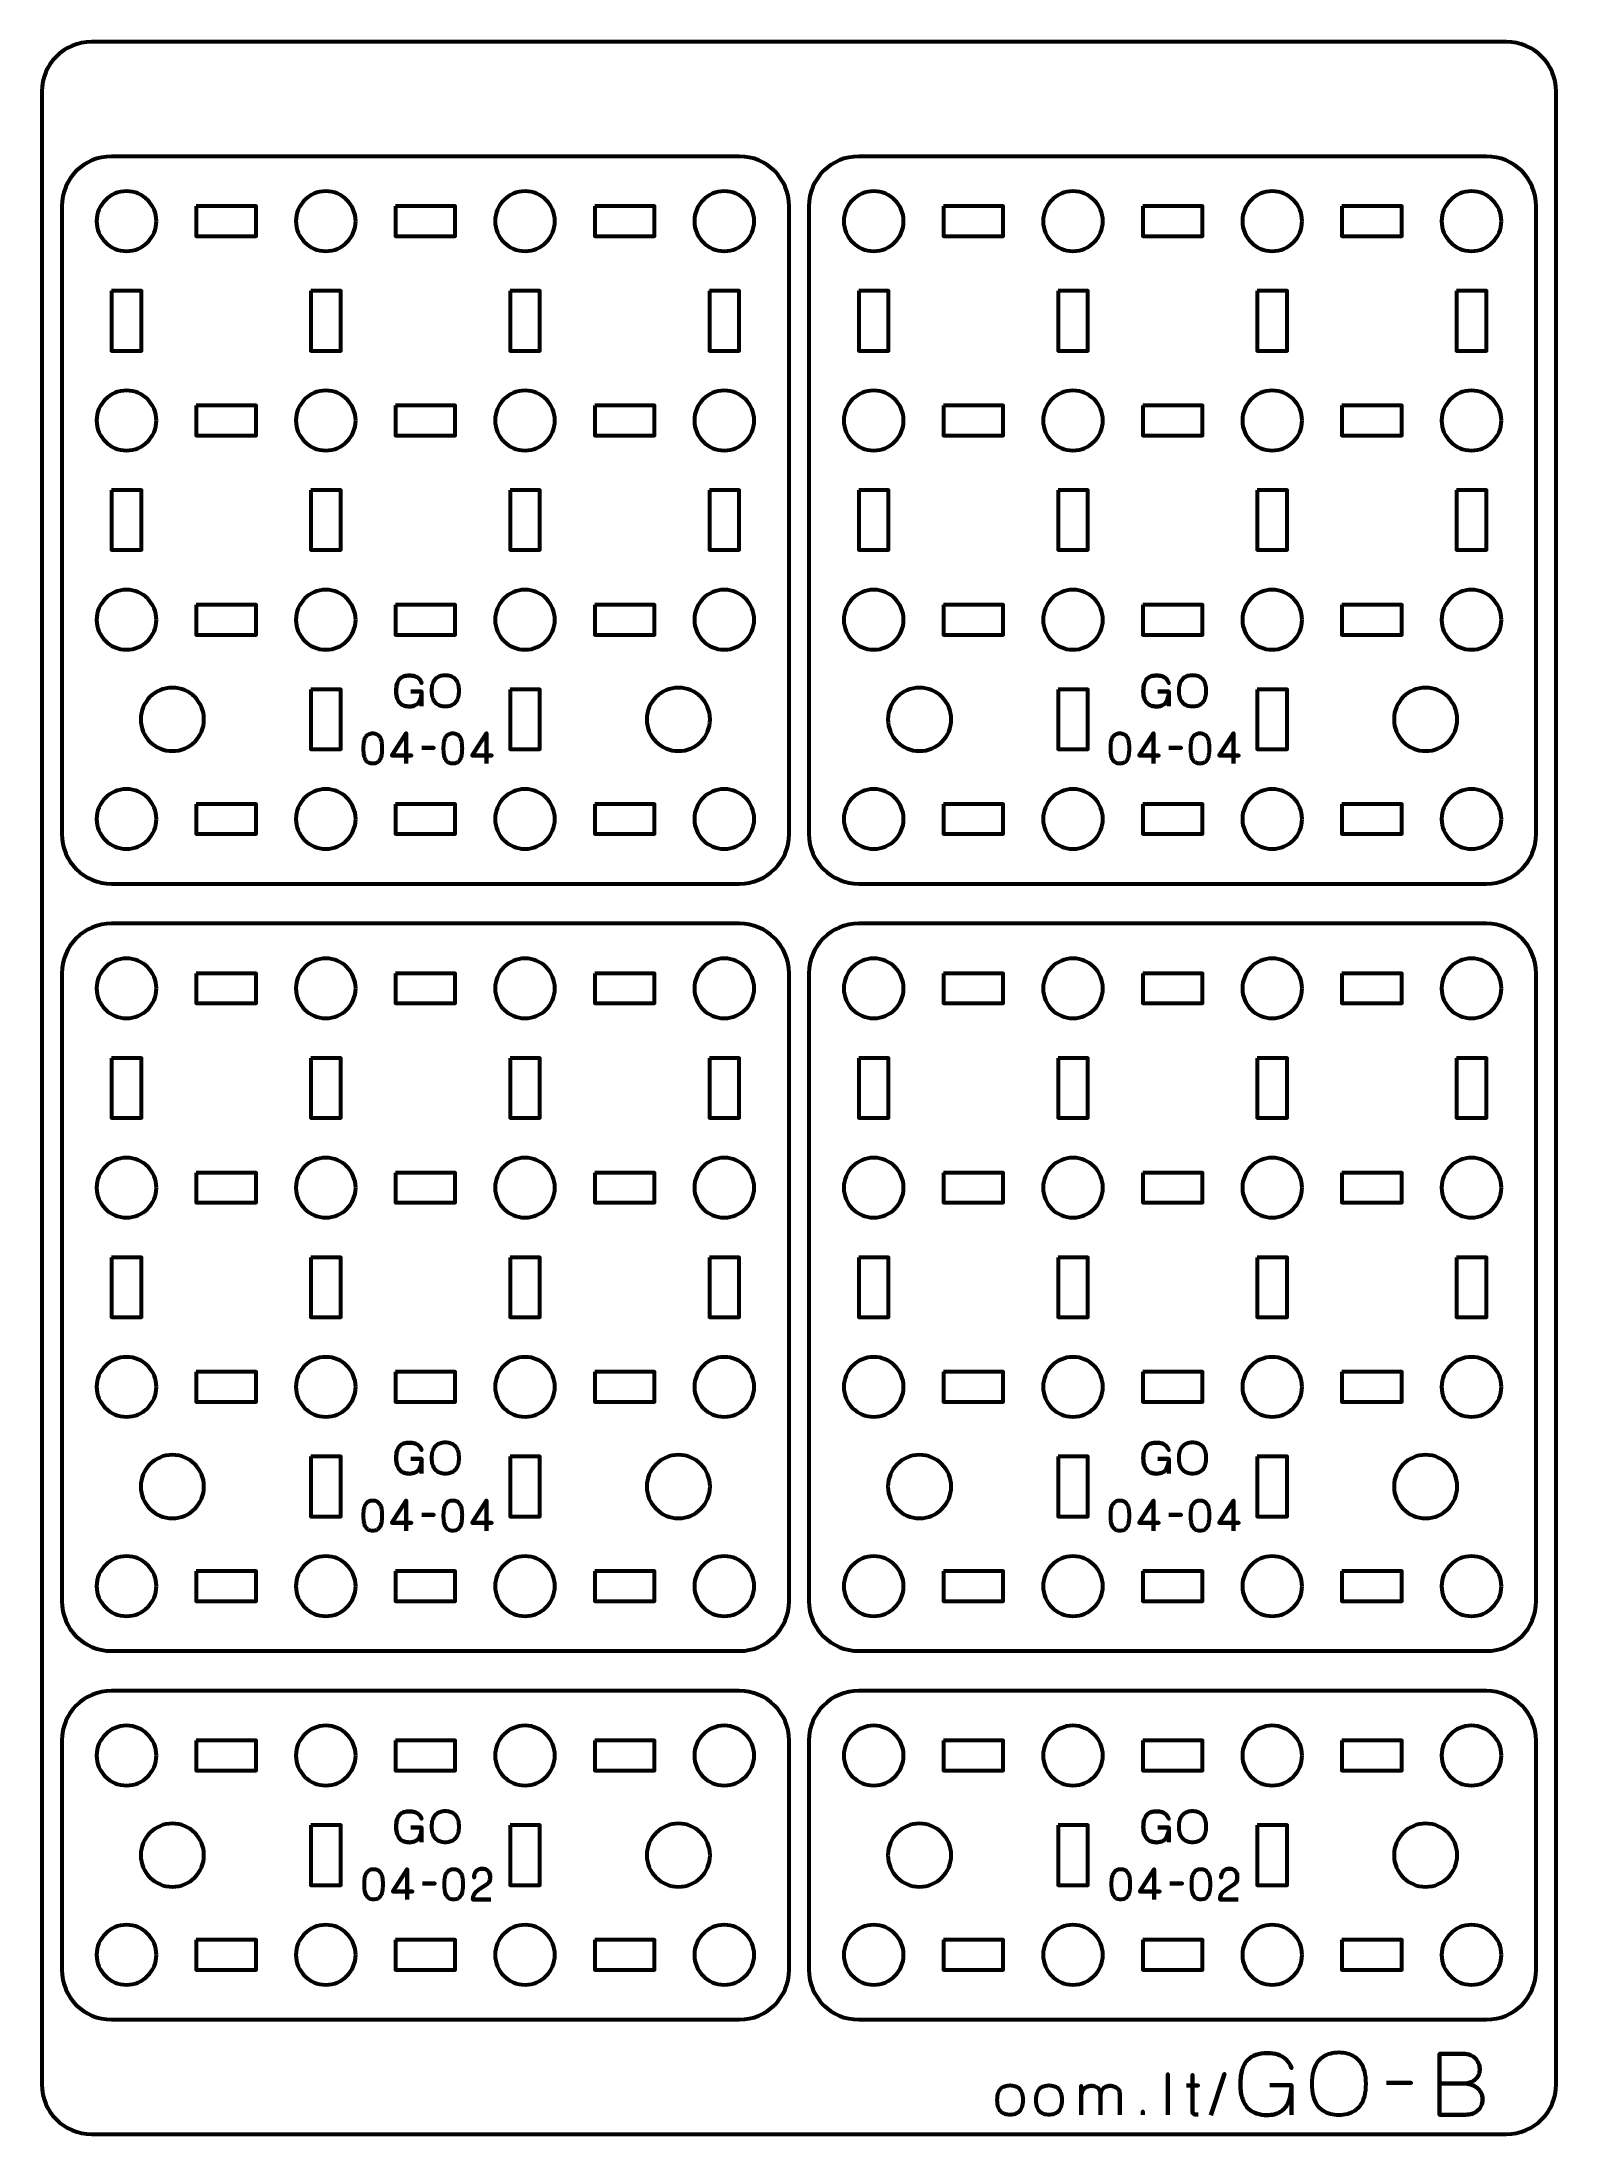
# Model space of a CAD drawing. Header units: centimetres. Extents: x -18.1 to -2.9, y -25.3 to -4.3.
import ezdxf

# ---------------------------------------------------------------- set-up
doc = ezdxf.new("R2010")
doc.units = ezdxf.units.CM
doc.header["$MEASUREMENT"] = 0
doc.layers.add('Layer 1', color=7, linetype='Continuous')

msp = doc.modelspace()

# ---------------------------------------------------------------- linework, layer by layer
at = {"layer": 'Layer 1', "color": 22, "lineweight": 53}
msp.add_open_spline([(-18.10003, -24.8499), (-18.10003, -24.8499), (-18.10003, -4.84994), (-18.10003, -4.84994), (-18.10003, -4.84994), (-18.10003, -4.57297), (-17.87694, -4.34998), (-17.59994, -4.34998), (-17.59994, -4.34998), (-17.59994, -4.34998), (-3.40007, -4.34998), (-3.40007, -4.34998), (-3.40007, -4.34998), (-3.12293, -4.34998), (-2.89997, -4.57297), (-2.89997, -4.84994), (-2.89997, -4.84994), (-2.89997, -4.84994), (-2.89997, -24.8499), (-2.89997, -24.8499), (-2.89997, -24.8499), (-2.89997, -25.1269), (-3.12293, -25.34999), (-3.40007, -25.34999), (-3.40007, -25.34999), (-3.40007, -25.34999), (-17.59994, -25.34999), (-17.59994, -25.34999), (-17.59994, -25.34999), (-17.87694, -25.34999), (-18.10003, -25.1269), (-18.10003, -24.8499)], degree=3, knots=[0, 0, 0, 0, 0.125, 0.125, 0.125, 0.125, 0.25, 0.25, 0.25, 0.25, 0.375, 0.375, 0.375, 0.375, 0.5, 0.5, 0.5, 0.5, 0.625, 0.625, 0.625, 0.625, 0.75, 0.75, 0.75, 0.75, 0.875, 0.875, 0.875, 0.875, 1, 1, 1, 1], dxfattribs=at)
at = {"layer": 'Layer 1', "color": 2, "lineweight": 53}
for points in [[(-17.39991, -5.5), (-17.39991, -5.5), (-11.09995, -5.5), (-11.09995, -5.5), (-11.09995, -5.5), (-10.82298, -5.5), (-10.59999, -5.7231), (-10.59999, -6.0001), (-10.59999, -6.0001), (-10.59999, -6.0001), (-10.59999, -12.30003), (-10.59999, -12.30003), (-10.59999, -12.30003), (-10.59999, -12.57704), (-10.82298, -12.79999), (-11.09995, -12.79999), (-11.09995, -12.79999), (-11.09995, -12.79999), (-17.39991, -12.79999), (-17.39991, -12.79999), (-17.39991, -12.79999), (-17.67691, -12.79999), (-17.9, -12.57704), (-17.9, -12.30003), (-17.9, -12.30003), (-17.9, -12.30003), (-17.9, -6.0001), (-17.9, -6.0001), (-17.9, -6.0001), (-17.9, -5.7231), (-17.67691, -5.5), (-17.39991, -5.5)], [(-9.89991, -5.5), (-9.89991, -5.5), (-3.59995, -5.5), (-3.59995, -5.5), (-3.59995, -5.5), (-3.32298, -5.5), (-3.09999, -5.7231), (-3.09999, -6.0001), (-3.09999, -6.0001), (-3.09999, -6.0001), (-3.09999, -12.30003), (-3.09999, -12.30003), (-3.09999, -12.30003), (-3.09999, -12.57704), (-3.32298, -12.79999), (-3.59995, -12.79999), (-3.59995, -12.79999), (-3.59995, -12.79999), (-9.89991, -12.79999), (-9.89991, -12.79999), (-9.89991, -12.79999), (-10.17691, -12.79999), (-10.4, -12.57704), (-10.4, -12.30003), (-10.4, -12.30003), (-10.4, -12.30003), (-10.4, -6.0001), (-10.4, -6.0001), (-10.4, -6.0001), (-10.4, -5.7231), (-10.17691, -5.5), (-9.89991, -5.5)], [(-17.39991, -13.2), (-17.39991, -13.2), (-11.09995, -13.2), (-11.09995, -13.2), (-11.09995, -13.2), (-10.82298, -13.2), (-10.59999, -13.4231), (-10.59999, -13.7001), (-10.59999, -13.7001), (-10.59999, -13.7001), (-10.59999, -20.00003), (-10.59999, -20.00003), (-10.59999, -20.00003), (-10.59999, -20.27704), (-10.82298, -20.49999), (-11.09995, -20.49999), (-11.09995, -20.49999), (-11.09995, -20.49999), (-17.39991, -20.49999), (-17.39991, -20.49999), (-17.39991, -20.49999), (-17.67691, -20.49999), (-17.9, -20.27704), (-17.9, -20.00003), (-17.9, -20.00003), (-17.9, -20.00003), (-17.9, -13.7001), (-17.9, -13.7001), (-17.9, -13.7001), (-17.9, -13.4231), (-17.67691, -13.2), (-17.39991, -13.2)], [(-9.89991, -13.2), (-9.89991, -13.2), (-3.59995, -13.2), (-3.59995, -13.2), (-3.59995, -13.2), (-3.32298, -13.2), (-3.09999, -13.4231), (-3.09999, -13.7001), (-3.09999, -13.7001), (-3.09999, -13.7001), (-3.09999, -20.00003), (-3.09999, -20.00003), (-3.09999, -20.00003), (-3.09999, -20.27704), (-3.32298, -20.49999), (-3.59995, -20.49999), (-3.59995, -20.49999), (-3.59995, -20.49999), (-9.89991, -20.49999), (-9.89991, -20.49999), (-9.89991, -20.49999), (-10.17691, -20.49999), (-10.4, -20.27704), (-10.4, -20.00003), (-10.4, -20.00003), (-10.4, -20.00003), (-10.4, -13.7001), (-10.4, -13.7001), (-10.4, -13.7001), (-10.4, -13.4231), (-10.17691, -13.2), (-9.89991, -13.2)], [(-17.39992, -20.9), (-17.39992, -20.9), (-11.09996, -20.9), (-11.09996, -20.9), (-11.09996, -20.9), (-10.82299, -20.9), (-10.6, -21.1231), (-10.6, -21.4001), (-10.6, -21.4001), (-10.6, -21.4001), (-10.6, -23.70002), (-10.6, -23.70002), (-10.6, -23.70002), (-10.6, -23.97703), (-10.82299, -24.19998), (-11.09996, -24.19998), (-11.09996, -24.19998), (-11.09996, -24.19998), (-17.39992, -24.19998), (-17.39992, -24.19998), (-17.39992, -24.19998), (-17.67692, -24.19998), (-17.90001, -23.97703), (-17.90001, -23.70002), (-17.90001, -23.70002), (-17.90001, -23.70002), (-17.90001, -21.4001), (-17.90001, -21.4001), (-17.90001, -21.4001), (-17.90001, -21.1231), (-17.67692, -20.9), (-17.39992, -20.9)], [(-9.89992, -20.9), (-9.89992, -20.9), (-3.59996, -20.9), (-3.59996, -20.9), (-3.59996, -20.9), (-3.32299, -20.9), (-3.1, -21.1231), (-3.1, -21.4001), (-3.1, -21.4001), (-3.1, -21.4001), (-3.1, -23.70002), (-3.1, -23.70002), (-3.1, -23.70002), (-3.1, -23.97703), (-3.32299, -24.19998), (-3.59996, -24.19998), (-3.59996, -24.19998), (-3.59996, -24.19998), (-9.89992, -24.19998), (-9.89992, -24.19998), (-9.89992, -24.19998), (-10.17692, -24.19998), (-10.40001, -23.97703), (-10.40001, -23.70002), (-10.40001, -23.70002), (-10.40001, -23.70002), (-10.40001, -21.4001), (-10.40001, -21.4001), (-10.40001, -21.4001), (-10.40001, -21.1231), (-10.17692, -20.9), (-9.89992, -20.9)]]:
    msp.add_open_spline(points, degree=3, knots=[0, 0, 0, 0, 0.125, 0.125, 0.125, 0.125, 0.25, 0.25, 0.25, 0.25, 0.375, 0.375, 0.375, 0.375, 0.5, 0.5, 0.5, 0.5, 0.625, 0.625, 0.625, 0.625, 0.75, 0.75, 0.75, 0.75, 0.875, 0.875, 0.875, 0.875, 1, 1, 1, 1], dxfattribs=at)
at = {"layer": 'Layer 1', "color": 250, "lineweight": 53}
for points in [[(-16.94997, -6.15004), (-16.94997, -6.31581), (-17.0842, -6.45004), (-17.24998, -6.45004), (-17.24998, -6.45004), (-17.41564, -6.45004), (-17.54998, -6.31581), (-17.54998, -6.15004), (-17.54998, -6.15004), (-17.54998, -5.98438), (-17.41564, -5.85004), (-17.24998, -5.85004), (-17.24998, -5.85004), (-17.0842, -5.85004), (-16.94997, -5.98438), (-16.94997, -6.15004)], [(-14.94991, -6.15004), (-14.94991, -6.31581), (-15.08428, -6.45004), (-15.24991, -6.45004), (-15.24991, -6.45004), (-15.41568, -6.45004), (-15.54991, -6.31581), (-15.54991, -6.15004), (-15.54991, -6.15004), (-15.54991, -5.98438), (-15.41568, -5.85004), (-15.24991, -5.85004), (-15.24991, -5.85004), (-15.08428, -5.85004), (-14.94991, -5.98438), (-14.94991, -6.15004)], [(-12.94999, -6.15004), (-12.94999, -6.31581), (-13.08431, -6.45004), (-13.24998, -6.45004), (-13.24998, -6.45004), (-13.41561, -6.45004), (-13.54998, -6.31581), (-13.54998, -6.15004), (-13.54998, -6.15004), (-13.54998, -5.98438), (-13.41561, -5.85004), (-13.24998, -5.85004), (-13.24998, -5.85004), (-13.08431, -5.85004), (-12.94999, -5.98438), (-12.94999, -6.15004)], [(-10.95002, -6.15004), (-10.95002, -6.31581), (-11.08425, -6.45004), (-11.25002, -6.45004), (-11.25002, -6.45004), (-11.41569, -6.45004), (-11.55002, -6.31581), (-11.55002, -6.15004), (-11.55002, -6.15004), (-11.55002, -5.98438), (-11.41569, -5.85004), (-11.25002, -5.85004), (-11.25002, -5.85004), (-11.08425, -5.85004), (-10.95002, -5.98438), (-10.95002, -6.15004)], [(-9.44997, -6.15004), (-9.44997, -6.31581), (-9.5842, -6.45004), (-9.74998, -6.45004), (-9.74998, -6.45004), (-9.91564, -6.45004), (-10.04998, -6.31581), (-10.04998, -6.15004), (-10.04998, -6.15004), (-10.04998, -5.98438), (-9.91564, -5.85004), (-9.74998, -5.85004), (-9.74998, -5.85004), (-9.5842, -5.85004), (-9.44997, -5.98438), (-9.44997, -6.15004)], [(-7.44991, -6.15004), (-7.44991, -6.31581), (-7.58428, -6.45004), (-7.74991, -6.45004), (-7.74991, -6.45004), (-7.91568, -6.45004), (-8.04991, -6.31581), (-8.04991, -6.15004), (-8.04991, -6.15004), (-8.04991, -5.98438), (-7.91568, -5.85004), (-7.74991, -5.85004), (-7.74991, -5.85004), (-7.58428, -5.85004), (-7.44991, -5.98438), (-7.44991, -6.15004)], [(-5.44999, -6.15004), (-5.44999, -6.31581), (-5.58431, -6.45004), (-5.74998, -6.45004), (-5.74998, -6.45004), (-5.91561, -6.45004), (-6.04998, -6.31581), (-6.04998, -6.15004), (-6.04998, -6.15004), (-6.04998, -5.98438), (-5.91561, -5.85004), (-5.74998, -5.85004), (-5.74998, -5.85004), (-5.58431, -5.85004), (-5.44999, -5.98438), (-5.44999, -6.15004)], [(-3.45002, -6.15004), (-3.45002, -6.31581), (-3.58425, -6.45004), (-3.75002, -6.45004), (-3.75002, -6.45004), (-3.91569, -6.45004), (-4.05002, -6.31581), (-4.05002, -6.15004), (-4.05002, -6.15004), (-4.05002, -5.98438), (-3.91569, -5.85004), (-3.75002, -5.85004), (-3.75002, -5.85004), (-3.58425, -5.85004), (-3.45002, -5.98438), (-3.45002, -6.15004)], [(-16.54996, -6.00011), (-16.54996, -6.00011), (-15.94996, -6.00011), (-15.94996, -6.00011), (-15.94996, -6.00011), (-15.94996, -6.00011), (-15.94996, -6.30011), (-15.94996, -6.30011), (-15.94996, -6.30011), (-15.94996, -6.30011), (-16.54996, -6.30011), (-16.54996, -6.30011), (-16.54996, -6.30011), (-16.54996, -6.30011), (-16.54996, -6.00011), (-16.54996, -6.00011)], [(-14.55, -6.00011), (-14.55, -6.00011), (-13.95, -6.00011), (-13.95, -6.00011), (-13.95, -6.00011), (-13.95, -6.00011), (-13.95, -6.30011), (-13.95, -6.30011), (-13.95, -6.30011), (-13.95, -6.30011), (-14.55, -6.30011), (-14.55, -6.30011), (-14.55, -6.30011), (-14.55, -6.30011), (-14.55, -6.00011), (-14.55, -6.00011)], [(-12.54994, -6.00011), (-12.54994, -6.00011), (-11.94993, -6.00011), (-11.94993, -6.00011), (-11.94993, -6.00011), (-11.94993, -6.00011), (-11.94993, -6.30011), (-11.94993, -6.30011), (-11.94993, -6.30011), (-11.94993, -6.30011), (-12.54994, -6.30011), (-12.54994, -6.30011), (-12.54994, -6.30011), (-12.54994, -6.30011), (-12.54994, -6.00011), (-12.54994, -6.00011)], [(-9.04996, -6.00011), (-9.04996, -6.00011), (-8.44996, -6.00011), (-8.44996, -6.00011), (-8.44996, -6.00011), (-8.44996, -6.00011), (-8.44996, -6.30011), (-8.44996, -6.30011), (-8.44996, -6.30011), (-8.44996, -6.30011), (-9.04996, -6.30011), (-9.04996, -6.30011), (-9.04996, -6.30011), (-9.04996, -6.30011), (-9.04996, -6.00011), (-9.04996, -6.00011)], [(-7.05, -6.00011), (-7.05, -6.00011), (-6.45, -6.00011), (-6.45, -6.00011), (-6.45, -6.00011), (-6.45, -6.00011), (-6.45, -6.30011), (-6.45, -6.30011), (-6.45, -6.30011), (-6.45, -6.30011), (-7.05, -6.30011), (-7.05, -6.30011), (-7.05, -6.30011), (-7.05, -6.30011), (-7.05, -6.00011), (-7.05, -6.00011)], [(-5.04994, -6.00011), (-5.04994, -6.00011), (-4.44993, -6.00011), (-4.44993, -6.00011), (-4.44993, -6.00011), (-4.44993, -6.00011), (-4.44993, -6.30011), (-4.44993, -6.30011), (-4.44993, -6.30011), (-4.44993, -6.30011), (-5.04994, -6.30011), (-5.04994, -6.30011), (-5.04994, -6.30011), (-5.04994, -6.30011), (-5.04994, -6.00011), (-5.04994, -6.00011)], [(-17.39998, -6.85006), (-17.39998, -6.85006), (-17.09998, -6.85006), (-17.09998, -6.85006), (-17.09998, -6.85006), (-17.09998, -6.85006), (-17.09998, -7.45005), (-17.09998, -7.45005), (-17.09998, -7.45005), (-17.09998, -7.45005), (-17.39998, -7.45005), (-17.39998, -7.45005), (-17.39998, -7.45005), (-17.39998, -7.45005), (-17.39998, -6.85006), (-17.39998, -6.85006)], [(-15.39998, -6.85006), (-15.39998, -6.85006), (-15.09998, -6.85006), (-15.09998, -6.85006), (-15.09998, -6.85006), (-15.09998, -6.85006), (-15.09998, -7.45005), (-15.09998, -7.45005), (-15.09998, -7.45005), (-15.09998, -7.45005), (-15.39998, -7.45005), (-15.39998, -7.45005), (-15.39998, -7.45005), (-15.39998, -7.45005), (-15.39998, -6.85006), (-15.39998, -6.85006)], [(-13.40005, -6.85006), (-13.40005, -6.85006), (-13.10005, -6.85006), (-13.10005, -6.85006), (-13.10005, -6.85006), (-13.10005, -6.85006), (-13.10005, -7.45005), (-13.10005, -7.45005), (-13.10005, -7.45005), (-13.10005, -7.45005), (-13.40005, -7.45005), (-13.40005, -7.45005), (-13.40005, -7.45005), (-13.40005, -7.45005), (-13.40005, -6.85006), (-13.40005, -6.85006)], [(-11.39998, -6.85006), (-11.39998, -6.85006), (-11.09998, -6.85006), (-11.09998, -6.85006), (-11.09998, -6.85006), (-11.09998, -6.85006), (-11.09998, -7.45005), (-11.09998, -7.45005), (-11.09998, -7.45005), (-11.09998, -7.45005), (-11.39998, -7.45005), (-11.39998, -7.45005), (-11.39998, -7.45005), (-11.39998, -7.45005), (-11.39998, -6.85006), (-11.39998, -6.85006)], [(-9.89998, -6.85006), (-9.89998, -6.85006), (-9.59998, -6.85006), (-9.59998, -6.85006), (-9.59998, -6.85006), (-9.59998, -6.85006), (-9.59998, -7.45005), (-9.59998, -7.45005), (-9.59998, -7.45005), (-9.59998, -7.45005), (-9.89998, -7.45005), (-9.89998, -7.45005), (-9.89998, -7.45005), (-9.89998, -7.45005), (-9.89998, -6.85006), (-9.89998, -6.85006)], [(-7.89998, -6.85006), (-7.89998, -6.85006), (-7.59998, -6.85006), (-7.59998, -6.85006), (-7.59998, -6.85006), (-7.59998, -6.85006), (-7.59998, -7.45005), (-7.59998, -7.45005), (-7.59998, -7.45005), (-7.59998, -7.45005), (-7.89998, -7.45005), (-7.89998, -7.45005), (-7.89998, -7.45005), (-7.89998, -7.45005), (-7.89998, -6.85006), (-7.89998, -6.85006)], [(-5.90005, -6.85006), (-5.90005, -6.85006), (-5.60005, -6.85006), (-5.60005, -6.85006), (-5.60005, -6.85006), (-5.60005, -6.85006), (-5.60005, -7.45005), (-5.60005, -7.45005), (-5.60005, -7.45005), (-5.60005, -7.45005), (-5.90005, -7.45005), (-5.90005, -7.45005), (-5.90005, -7.45005), (-5.90005, -7.45005), (-5.90005, -6.85006), (-5.90005, -6.85006)], [(-3.89998, -6.85006), (-3.89998, -6.85006), (-3.59998, -6.85006), (-3.59998, -6.85006), (-3.59998, -6.85006), (-3.59998, -6.85006), (-3.59998, -7.45005), (-3.59998, -7.45005), (-3.59998, -7.45005), (-3.59998, -7.45005), (-3.89998, -7.45005), (-3.89998, -7.45005), (-3.89998, -7.45005), (-3.89998, -7.45005), (-3.89998, -6.85006), (-3.89998, -6.85006)], [(-16.94997, -8.1501), (-16.94997, -8.31573), (-17.0842, -8.45011), (-17.24998, -8.45011), (-17.24998, -8.45011), (-17.41564, -8.45011), (-17.54998, -8.31573), (-17.54998, -8.1501), (-17.54998, -8.1501), (-17.54998, -7.98433), (-17.41564, -7.8501), (-17.24998, -7.8501), (-17.24998, -7.8501), (-17.0842, -7.8501), (-16.94997, -7.98433), (-16.94997, -8.1501)], [(-14.94991, -8.1501), (-14.94991, -8.31573), (-15.08428, -8.45011), (-15.24991, -8.45011), (-15.24991, -8.45011), (-15.41568, -8.45011), (-15.54991, -8.31573), (-15.54991, -8.1501), (-15.54991, -8.1501), (-15.54991, -7.98433), (-15.41568, -7.8501), (-15.24991, -7.8501), (-15.24991, -7.8501), (-15.08428, -7.8501), (-14.94991, -7.98433), (-14.94991, -8.1501)], [(-12.94999, -8.1501), (-12.94999, -8.31573), (-13.08431, -8.45011), (-13.24998, -8.45011), (-13.24998, -8.45011), (-13.41561, -8.45011), (-13.54998, -8.31573), (-13.54998, -8.1501), (-13.54998, -8.1501), (-13.54998, -7.98433), (-13.41561, -7.8501), (-13.24998, -7.8501), (-13.24998, -7.8501), (-13.08431, -7.8501), (-12.94999, -7.98433), (-12.94999, -8.1501)], [(-10.95002, -8.1501), (-10.95002, -8.31573), (-11.08425, -8.45011), (-11.25002, -8.45011), (-11.25002, -8.45011), (-11.41569, -8.45011), (-11.55002, -8.31573), (-11.55002, -8.1501), (-11.55002, -8.1501), (-11.55002, -7.98433), (-11.41569, -7.8501), (-11.25002, -7.8501), (-11.25002, -7.8501), (-11.08425, -7.8501), (-10.95002, -7.98433), (-10.95002, -8.1501)], [(-9.44997, -8.1501), (-9.44997, -8.31573), (-9.5842, -8.45011), (-9.74998, -8.45011), (-9.74998, -8.45011), (-9.91564, -8.45011), (-10.04998, -8.31573), (-10.04998, -8.1501), (-10.04998, -8.1501), (-10.04998, -7.98433), (-9.91564, -7.8501), (-9.74998, -7.8501), (-9.74998, -7.8501), (-9.5842, -7.8501), (-9.44997, -7.98433), (-9.44997, -8.1501)], [(-7.44991, -8.1501), (-7.44991, -8.31573), (-7.58428, -8.45011), (-7.74991, -8.45011), (-7.74991, -8.45011), (-7.91568, -8.45011), (-8.04991, -8.31573), (-8.04991, -8.1501), (-8.04991, -8.1501), (-8.04991, -7.98433), (-7.91568, -7.8501), (-7.74991, -7.8501), (-7.74991, -7.8501), (-7.58428, -7.8501), (-7.44991, -7.98433), (-7.44991, -8.1501)], [(-5.44999, -8.1501), (-5.44999, -8.31573), (-5.58431, -8.45011), (-5.74998, -8.45011), (-5.74998, -8.45011), (-5.91561, -8.45011), (-6.04998, -8.31573), (-6.04998, -8.1501), (-6.04998, -8.1501), (-6.04998, -7.98433), (-5.91561, -7.8501), (-5.74998, -7.8501), (-5.74998, -7.8501), (-5.58431, -7.8501), (-5.44999, -7.98433), (-5.44999, -8.1501)], [(-3.45002, -8.1501), (-3.45002, -8.31573), (-3.58425, -8.45011), (-3.75002, -8.45011), (-3.75002, -8.45011), (-3.91569, -8.45011), (-4.05002, -8.31573), (-4.05002, -8.1501), (-4.05002, -8.1501), (-4.05002, -7.98433), (-3.91569, -7.8501), (-3.75002, -7.8501), (-3.75002, -7.8501), (-3.58425, -7.8501), (-3.45002, -7.98433), (-3.45002, -8.1501)], [(-16.54996, -8.00003), (-16.54996, -8.00003), (-15.94996, -8.00003), (-15.94996, -8.00003), (-15.94996, -8.00003), (-15.94996, -8.00003), (-15.94996, -8.30003), (-15.94996, -8.30003), (-15.94996, -8.30003), (-15.94996, -8.30003), (-16.54996, -8.30003), (-16.54996, -8.30003), (-16.54996, -8.30003), (-16.54996, -8.30003), (-16.54996, -8.00003), (-16.54996, -8.00003)], [(-14.55, -8.00003), (-14.55, -8.00003), (-13.95, -8.00003), (-13.95, -8.00003), (-13.95, -8.00003), (-13.95, -8.00003), (-13.95, -8.30003), (-13.95, -8.30003), (-13.95, -8.30003), (-13.95, -8.30003), (-14.55, -8.30003), (-14.55, -8.30003), (-14.55, -8.30003), (-14.55, -8.30003), (-14.55, -8.00003), (-14.55, -8.00003)], [(-12.54994, -8.00003), (-12.54994, -8.00003), (-11.94993, -8.00003), (-11.94993, -8.00003), (-11.94993, -8.00003), (-11.94993, -8.00003), (-11.94993, -8.30003), (-11.94993, -8.30003), (-11.94993, -8.30003), (-11.94993, -8.30003), (-12.54994, -8.30003), (-12.54994, -8.30003), (-12.54994, -8.30003), (-12.54994, -8.30003), (-12.54994, -8.00003), (-12.54994, -8.00003)], [(-9.04996, -8.00003), (-9.04996, -8.00003), (-8.44996, -8.00003), (-8.44996, -8.00003), (-8.44996, -8.00003), (-8.44996, -8.00003), (-8.44996, -8.30003), (-8.44996, -8.30003), (-8.44996, -8.30003), (-8.44996, -8.30003), (-9.04996, -8.30003), (-9.04996, -8.30003), (-9.04996, -8.30003), (-9.04996, -8.30003), (-9.04996, -8.00003), (-9.04996, -8.00003)], [(-7.05, -8.00003), (-7.05, -8.00003), (-6.45, -8.00003), (-6.45, -8.00003), (-6.45, -8.00003), (-6.45, -8.00003), (-6.45, -8.30003), (-6.45, -8.30003), (-6.45, -8.30003), (-6.45, -8.30003), (-7.05, -8.30003), (-7.05, -8.30003), (-7.05, -8.30003), (-7.05, -8.30003), (-7.05, -8.00003), (-7.05, -8.00003)], [(-5.04994, -8.00003), (-5.04994, -8.00003), (-4.44993, -8.00003), (-4.44993, -8.00003), (-4.44993, -8.00003), (-4.44993, -8.00003), (-4.44993, -8.30003), (-4.44993, -8.30003), (-4.44993, -8.30003), (-4.44993, -8.30003), (-5.04994, -8.30003), (-5.04994, -8.30003), (-5.04994, -8.30003), (-5.04994, -8.30003), (-5.04994, -8.00003), (-5.04994, -8.00003)], [(-17.39998, -8.85006), (-17.39998, -8.85006), (-17.09998, -8.85006), (-17.09998, -8.85006), (-17.09998, -8.85006), (-17.09998, -8.85006), (-17.09998, -9.45005), (-17.09998, -9.45005), (-17.09998, -9.45005), (-17.09998, -9.45005), (-17.39998, -9.45005), (-17.39998, -9.45005), (-17.39998, -9.45005), (-17.39998, -9.45005), (-17.39998, -8.85006), (-17.39998, -8.85006)], [(-15.39998, -8.85006), (-15.39998, -8.85006), (-15.09998, -8.85006), (-15.09998, -8.85006), (-15.09998, -8.85006), (-15.09998, -8.85006), (-15.09998, -9.45005), (-15.09998, -9.45005), (-15.09998, -9.45005), (-15.09998, -9.45005), (-15.39998, -9.45005), (-15.39998, -9.45005), (-15.39998, -9.45005), (-15.39998, -9.45005), (-15.39998, -8.85006), (-15.39998, -8.85006)], [(-13.39998, -8.85006), (-13.39998, -8.85006), (-13.09998, -8.85006), (-13.09998, -8.85006), (-13.09998, -8.85006), (-13.09998, -8.85006), (-13.09998, -9.45005), (-13.09998, -9.45005), (-13.09998, -9.45005), (-13.09998, -9.45005), (-13.39998, -9.45005), (-13.39998, -9.45005), (-13.39998, -9.45005), (-13.39998, -9.45005), (-13.39998, -8.85006), (-13.39998, -8.85006)], [(-11.39998, -8.85006), (-11.39998, -8.85006), (-11.09998, -8.85006), (-11.09998, -8.85006), (-11.09998, -8.85006), (-11.09998, -8.85006), (-11.09998, -9.45005), (-11.09998, -9.45005), (-11.09998, -9.45005), (-11.09998, -9.45005), (-11.39998, -9.45005), (-11.39998, -9.45005), (-11.39998, -9.45005), (-11.39998, -9.45005), (-11.39998, -8.85006), (-11.39998, -8.85006)], [(-9.89998, -8.85006), (-9.89998, -8.85006), (-9.59998, -8.85006), (-9.59998, -8.85006), (-9.59998, -8.85006), (-9.59998, -8.85006), (-9.59998, -9.45005), (-9.59998, -9.45005), (-9.59998, -9.45005), (-9.59998, -9.45005), (-9.89998, -9.45005), (-9.89998, -9.45005), (-9.89998, -9.45005), (-9.89998, -9.45005), (-9.89998, -8.85006), (-9.89998, -8.85006)], [(-7.89998, -8.85006), (-7.89998, -8.85006), (-7.59998, -8.85006), (-7.59998, -8.85006), (-7.59998, -8.85006), (-7.59998, -8.85006), (-7.59998, -9.45005), (-7.59998, -9.45005), (-7.59998, -9.45005), (-7.59998, -9.45005), (-7.89998, -9.45005), (-7.89998, -9.45005), (-7.89998, -9.45005), (-7.89998, -9.45005), (-7.89998, -8.85006), (-7.89998, -8.85006)], [(-5.89998, -8.85006), (-5.89998, -8.85006), (-5.59998, -8.85006), (-5.59998, -8.85006), (-5.59998, -8.85006), (-5.59998, -8.85006), (-5.59998, -9.45005), (-5.59998, -9.45005), (-5.59998, -9.45005), (-5.59998, -9.45005), (-5.89998, -9.45005), (-5.89998, -9.45005), (-5.89998, -9.45005), (-5.89998, -9.45005), (-5.89998, -8.85006), (-5.89998, -8.85006)], [(-3.89998, -8.85006), (-3.89998, -8.85006), (-3.59998, -8.85006), (-3.59998, -8.85006), (-3.59998, -8.85006), (-3.59998, -8.85006), (-3.59998, -9.45005), (-3.59998, -9.45005), (-3.59998, -9.45005), (-3.59998, -9.45005), (-3.89998, -9.45005), (-3.89998, -9.45005), (-3.89998, -9.45005), (-3.89998, -9.45005), (-3.89998, -8.85006), (-3.89998, -8.85006)], [(-16.94997, -10.15004), (-16.94997, -10.31581), (-17.0842, -10.45004), (-17.24998, -10.45004), (-17.24998, -10.45004), (-17.41564, -10.45004), (-17.54998, -10.31581), (-17.54998, -10.15004), (-17.54998, -10.15004), (-17.54998, -9.98438), (-17.41564, -9.85004), (-17.24998, -9.85004), (-17.24998, -9.85004), (-17.0842, -9.85004), (-16.94997, -9.98438), (-16.94997, -10.15004)], [(-14.94991, -10.15004), (-14.94991, -10.31581), (-15.08428, -10.45004), (-15.24991, -10.45004), (-15.24991, -10.45004), (-15.41568, -10.45004), (-15.54991, -10.31581), (-15.54991, -10.15004), (-15.54991, -10.15004), (-15.54991, -9.98438), (-15.41568, -9.85004), (-15.24991, -9.85004), (-15.24991, -9.85004), (-15.08428, -9.85004), (-14.94991, -9.98438), (-14.94991, -10.15004)], [(-12.94999, -10.15004), (-12.94999, -10.31581), (-13.08431, -10.45004), (-13.24998, -10.45004), (-13.24998, -10.45004), (-13.41561, -10.45004), (-13.54998, -10.31581), (-13.54998, -10.15004), (-13.54998, -10.15004), (-13.54998, -9.98438), (-13.41561, -9.85004), (-13.24998, -9.85004), (-13.24998, -9.85004), (-13.08431, -9.85004), (-12.94999, -9.98438), (-12.94999, -10.15004)], [(-10.95002, -10.15004), (-10.95002, -10.31581), (-11.08425, -10.45004), (-11.25002, -10.45004), (-11.25002, -10.45004), (-11.41569, -10.45004), (-11.55002, -10.31581), (-11.55002, -10.15004), (-11.55002, -10.15004), (-11.55002, -9.98438), (-11.41569, -9.85004), (-11.25002, -9.85004), (-11.25002, -9.85004), (-11.08425, -9.85004), (-10.95002, -9.98438), (-10.95002, -10.15004)], [(-9.44997, -10.15004), (-9.44997, -10.31581), (-9.5842, -10.45004), (-9.74998, -10.45004), (-9.74998, -10.45004), (-9.91564, -10.45004), (-10.04998, -10.31581), (-10.04998, -10.15004), (-10.04998, -10.15004), (-10.04998, -9.98438), (-9.91564, -9.85004), (-9.74998, -9.85004), (-9.74998, -9.85004), (-9.5842, -9.85004), (-9.44997, -9.98438), (-9.44997, -10.15004)], [(-7.44991, -10.15004), (-7.44991, -10.31581), (-7.58428, -10.45004), (-7.74991, -10.45004), (-7.74991, -10.45004), (-7.91568, -10.45004), (-8.04991, -10.31581), (-8.04991, -10.15004), (-8.04991, -10.15004), (-8.04991, -9.98438), (-7.91568, -9.85004), (-7.74991, -9.85004), (-7.74991, -9.85004), (-7.58428, -9.85004), (-7.44991, -9.98438), (-7.44991, -10.15004)], [(-5.44999, -10.15004), (-5.44999, -10.31581), (-5.58431, -10.45004), (-5.74998, -10.45004), (-5.74998, -10.45004), (-5.91561, -10.45004), (-6.04998, -10.31581), (-6.04998, -10.15004), (-6.04998, -10.15004), (-6.04998, -9.98438), (-5.91561, -9.85004), (-5.74998, -9.85004), (-5.74998, -9.85004), (-5.58431, -9.85004), (-5.44999, -9.98438), (-5.44999, -10.15004)], [(-3.45002, -10.15004), (-3.45002, -10.31581), (-3.58425, -10.45004), (-3.75002, -10.45004), (-3.75002, -10.45004), (-3.91569, -10.45004), (-4.05002, -10.31581), (-4.05002, -10.15004), (-4.05002, -10.15004), (-4.05002, -9.98438), (-3.91569, -9.85004), (-3.75002, -9.85004), (-3.75002, -9.85004), (-3.58425, -9.85004), (-3.45002, -9.98438), (-3.45002, -10.15004)], [(-16.54996, -10.00011), (-16.54996, -10.00011), (-15.94996, -10.00011), (-15.94996, -10.00011), (-15.94996, -10.00011), (-15.94996, -10.00011), (-15.94996, -10.30011), (-15.94996, -10.30011), (-15.94996, -10.30011), (-15.94996, -10.30011), (-16.54996, -10.30011), (-16.54996, -10.30011), (-16.54996, -10.30011), (-16.54996, -10.30011), (-16.54996, -10.00011), (-16.54996, -10.00011)], [(-14.55, -10.00011), (-14.55, -10.00011), (-13.95, -10.00011), (-13.95, -10.00011), (-13.95, -10.00011), (-13.95, -10.00011), (-13.95, -10.30011), (-13.95, -10.30011), (-13.95, -10.30011), (-13.95, -10.30011), (-14.55, -10.30011), (-14.55, -10.30011), (-14.55, -10.30011), (-14.55, -10.30011), (-14.55, -10.00011), (-14.55, -10.00011)], [(-12.54994, -10.00011), (-12.54994, -10.00011), (-11.94993, -10.00011), (-11.94993, -10.00011), (-11.94993, -10.00011), (-11.94993, -10.00011), (-11.94993, -10.30011), (-11.94993, -10.30011), (-11.94993, -10.30011), (-11.94993, -10.30011), (-12.54994, -10.30011), (-12.54994, -10.30011), (-12.54994, -10.30011), (-12.54994, -10.30011), (-12.54994, -10.00011), (-12.54994, -10.00011)], [(-9.04996, -10.00011), (-9.04996, -10.00011), (-8.44996, -10.00011), (-8.44996, -10.00011), (-8.44996, -10.00011), (-8.44996, -10.00011), (-8.44996, -10.30011), (-8.44996, -10.30011), (-8.44996, -10.30011), (-8.44996, -10.30011), (-9.04996, -10.30011), (-9.04996, -10.30011), (-9.04996, -10.30011), (-9.04996, -10.30011), (-9.04996, -10.00011), (-9.04996, -10.00011)], [(-7.05, -10.00011), (-7.05, -10.00011), (-6.45, -10.00011), (-6.45, -10.00011), (-6.45, -10.00011), (-6.45, -10.00011), (-6.45, -10.30011), (-6.45, -10.30011), (-6.45, -10.30011), (-6.45, -10.30011), (-7.05, -10.30011), (-7.05, -10.30011), (-7.05, -10.30011), (-7.05, -10.30011), (-7.05, -10.00011), (-7.05, -10.00011)], [(-5.04994, -10.00011), (-5.04994, -10.00011), (-4.44993, -10.00011), (-4.44993, -10.00011), (-4.44993, -10.00011), (-4.44993, -10.00011), (-4.44993, -10.30011), (-4.44993, -10.30011), (-4.44993, -10.30011), (-4.44993, -10.30011), (-5.04994, -10.30011), (-5.04994, -10.30011), (-5.04994, -10.30011), (-5.04994, -10.30011), (-5.04994, -10.00011), (-5.04994, -10.00011)], [(-16.78997, -10.8325), (-16.61465, -10.8325), (-16.47247, -10.97468), (-16.47247, -11.15), (-16.47247, -11.15), (-16.47247, -11.32532), (-16.61465, -11.4675), (-16.78997, -11.4675), (-16.78997, -11.4675), (-16.96529, -11.4675), (-17.10747, -11.32532), (-17.10747, -11.15), (-17.10747, -11.15), (-17.10747, -10.97468), (-16.96529, -10.8325), (-16.78997, -10.8325)], [(-15.39998, -10.85006), (-15.39998, -10.85006), (-15.09998, -10.85006), (-15.09998, -10.85006), (-15.09998, -10.85006), (-15.09998, -10.85006), (-15.09998, -11.45005), (-15.09998, -11.45005), (-15.09998, -11.45005), (-15.09998, -11.45005), (-15.39998, -11.45005), (-15.39998, -11.45005), (-15.39998, -11.45005), (-15.39998, -11.45005), (-15.39998, -10.85006), (-15.39998, -10.85006)], [(-13.40005, -10.85006), (-13.40005, -10.85006), (-13.10005, -10.85006), (-13.10005, -10.85006), (-13.10005, -10.85006), (-13.10005, -10.85006), (-13.10005, -11.45005), (-13.10005, -11.45005), (-13.10005, -11.45005), (-13.10005, -11.45005), (-13.40005, -11.45005), (-13.40005, -11.45005), (-13.40005, -11.45005), (-13.40005, -11.45005), (-13.40005, -10.85006), (-13.40005, -10.85006)], [(-11.70997, -10.8325), (-11.53465, -10.8325), (-11.39247, -10.97468), (-11.39247, -11.15), (-11.39247, -11.15), (-11.39247, -11.32532), (-11.53465, -11.4675), (-11.70997, -11.4675), (-11.70997, -11.4675), (-11.88529, -11.4675), (-12.02747, -11.32532), (-12.02747, -11.15), (-12.02747, -11.15), (-12.02747, -10.97468), (-11.88529, -10.8325), (-11.70997, -10.8325)], [(-9.28997, -10.8325), (-9.11465, -10.8325), (-8.97247, -10.97468), (-8.97247, -11.15), (-8.97247, -11.15), (-8.97247, -11.32532), (-9.11465, -11.4675), (-9.28997, -11.4675), (-9.28997, -11.4675), (-9.46529, -11.4675), (-9.60747, -11.32532), (-9.60747, -11.15), (-9.60747, -11.15), (-9.60747, -10.97468), (-9.46529, -10.8325), (-9.28997, -10.8325)], [(-7.89998, -10.85006), (-7.89998, -10.85006), (-7.59998, -10.85006), (-7.59998, -10.85006), (-7.59998, -10.85006), (-7.59998, -10.85006), (-7.59998, -11.45005), (-7.59998, -11.45005), (-7.59998, -11.45005), (-7.59998, -11.45005), (-7.89998, -11.45005), (-7.89998, -11.45005), (-7.89998, -11.45005), (-7.89998, -11.45005), (-7.89998, -10.85006), (-7.89998, -10.85006)], [(-5.90005, -10.85006), (-5.90005, -10.85006), (-5.60005, -10.85006), (-5.60005, -10.85006), (-5.60005, -10.85006), (-5.60005, -10.85006), (-5.60005, -11.45005), (-5.60005, -11.45005), (-5.60005, -11.45005), (-5.60005, -11.45005), (-5.90005, -11.45005), (-5.90005, -11.45005), (-5.90005, -11.45005), (-5.90005, -11.45005), (-5.90005, -10.85006), (-5.90005, -10.85006)], [(-4.20997, -10.8325), (-4.03465, -10.8325), (-3.89247, -10.97468), (-3.89247, -11.15), (-3.89247, -11.15), (-3.89247, -11.32532), (-4.03465, -11.4675), (-4.20997, -11.4675), (-4.20997, -11.4675), (-4.38529, -11.4675), (-4.52747, -11.32532), (-4.52747, -11.15), (-4.52747, -11.15), (-4.52747, -10.97468), (-4.38529, -10.8325), (-4.20997, -10.8325)], [(-16.94997, -12.1501), (-16.94997, -12.31573), (-17.0842, -12.45011), (-17.24998, -12.45011), (-17.24998, -12.45011), (-17.41564, -12.45011), (-17.54998, -12.31573), (-17.54998, -12.1501), (-17.54998, -12.1501), (-17.54998, -11.98433), (-17.41564, -11.8501), (-17.24998, -11.8501), (-17.24998, -11.8501), (-17.0842, -11.8501), (-16.94997, -11.98433), (-16.94997, -12.1501)], [(-14.94991, -12.1501), (-14.94991, -12.31573), (-15.08428, -12.45011), (-15.24991, -12.45011), (-15.24991, -12.45011), (-15.41568, -12.45011), (-15.54991, -12.31573), (-15.54991, -12.1501), (-15.54991, -12.1501), (-15.54991, -11.98433), (-15.41568, -11.8501), (-15.24991, -11.8501), (-15.24991, -11.8501), (-15.08428, -11.8501), (-14.94991, -11.98433), (-14.94991, -12.1501)], [(-12.94999, -12.1501), (-12.94999, -12.31573), (-13.08431, -12.45011), (-13.24998, -12.45011), (-13.24998, -12.45011), (-13.41561, -12.45011), (-13.54998, -12.31573), (-13.54998, -12.1501), (-13.54998, -12.1501), (-13.54998, -11.98433), (-13.41561, -11.8501), (-13.24998, -11.8501), (-13.24998, -11.8501), (-13.08431, -11.8501), (-12.94999, -11.98433), (-12.94999, -12.1501)], [(-10.95002, -12.1501), (-10.95002, -12.31573), (-11.08425, -12.45011), (-11.25002, -12.45011), (-11.25002, -12.45011), (-11.41569, -12.45011), (-11.55002, -12.31573), (-11.55002, -12.1501), (-11.55002, -12.1501), (-11.55002, -11.98433), (-11.41569, -11.8501), (-11.25002, -11.8501), (-11.25002, -11.8501), (-11.08425, -11.8501), (-10.95002, -11.98433), (-10.95002, -12.1501)], [(-9.44997, -12.1501), (-9.44997, -12.31573), (-9.5842, -12.45011), (-9.74998, -12.45011), (-9.74998, -12.45011), (-9.91564, -12.45011), (-10.04998, -12.31573), (-10.04998, -12.1501), (-10.04998, -12.1501), (-10.04998, -11.98433), (-9.91564, -11.8501), (-9.74998, -11.8501), (-9.74998, -11.8501), (-9.5842, -11.8501), (-9.44997, -11.98433), (-9.44997, -12.1501)], [(-7.44991, -12.1501), (-7.44991, -12.31573), (-7.58428, -12.45011), (-7.74991, -12.45011), (-7.74991, -12.45011), (-7.91568, -12.45011), (-8.04991, -12.31573), (-8.04991, -12.1501), (-8.04991, -12.1501), (-8.04991, -11.98433), (-7.91568, -11.8501), (-7.74991, -11.8501), (-7.74991, -11.8501), (-7.58428, -11.8501), (-7.44991, -11.98433), (-7.44991, -12.1501)], [(-5.44999, -12.1501), (-5.44999, -12.31573), (-5.58431, -12.45011), (-5.74998, -12.45011), (-5.74998, -12.45011), (-5.91561, -12.45011), (-6.04998, -12.31573), (-6.04998, -12.1501), (-6.04998, -12.1501), (-6.04998, -11.98433), (-5.91561, -11.8501), (-5.74998, -11.8501), (-5.74998, -11.8501), (-5.58431, -11.8501), (-5.44999, -11.98433), (-5.44999, -12.1501)], [(-3.45002, -12.1501), (-3.45002, -12.31573), (-3.58425, -12.45011), (-3.75002, -12.45011), (-3.75002, -12.45011), (-3.91569, -12.45011), (-4.05002, -12.31573), (-4.05002, -12.1501), (-4.05002, -12.1501), (-4.05002, -11.98433), (-3.91569, -11.8501), (-3.75002, -11.8501), (-3.75002, -11.8501), (-3.58425, -11.8501), (-3.45002, -11.98433), (-3.45002, -12.1501)], [(-16.54996, -12.00003), (-16.54996, -12.00003), (-15.94996, -12.00003), (-15.94996, -12.00003), (-15.94996, -12.00003), (-15.94996, -12.00003), (-15.94996, -12.30003), (-15.94996, -12.30003), (-15.94996, -12.30003), (-15.94996, -12.30003), (-16.54996, -12.30003), (-16.54996, -12.30003), (-16.54996, -12.30003), (-16.54996, -12.30003), (-16.54996, -12.00003), (-16.54996, -12.00003)], [(-14.55, -12.00003), (-14.55, -12.00003), (-13.95, -12.00003), (-13.95, -12.00003), (-13.95, -12.00003), (-13.95, -12.00003), (-13.95, -12.30003), (-13.95, -12.30003), (-13.95, -12.30003), (-13.95, -12.30003), (-14.55, -12.30003), (-14.55, -12.30003), (-14.55, -12.30003), (-14.55, -12.30003), (-14.55, -12.00003), (-14.55, -12.00003)], [(-12.54994, -12.00003), (-12.54994, -12.00003), (-11.94993, -12.00003), (-11.94993, -12.00003), (-11.94993, -12.00003), (-11.94993, -12.00003), (-11.94993, -12.30003), (-11.94993, -12.30003), (-11.94993, -12.30003), (-11.94993, -12.30003), (-12.54994, -12.30003), (-12.54994, -12.30003), (-12.54994, -12.30003), (-12.54994, -12.30003), (-12.54994, -12.00003), (-12.54994, -12.00003)], [(-9.04996, -12.00003), (-9.04996, -12.00003), (-8.44996, -12.00003), (-8.44996, -12.00003), (-8.44996, -12.00003), (-8.44996, -12.00003), (-8.44996, -12.30003), (-8.44996, -12.30003), (-8.44996, -12.30003), (-8.44996, -12.30003), (-9.04996, -12.30003), (-9.04996, -12.30003), (-9.04996, -12.30003), (-9.04996, -12.30003), (-9.04996, -12.00003), (-9.04996, -12.00003)], [(-7.05, -12.00003), (-7.05, -12.00003), (-6.45, -12.00003), (-6.45, -12.00003), (-6.45, -12.00003), (-6.45, -12.00003), (-6.45, -12.30003), (-6.45, -12.30003), (-6.45, -12.30003), (-6.45, -12.30003), (-7.05, -12.30003), (-7.05, -12.30003), (-7.05, -12.30003), (-7.05, -12.30003), (-7.05, -12.00003), (-7.05, -12.00003)], [(-5.04994, -12.00003), (-5.04994, -12.00003), (-4.44993, -12.00003), (-4.44993, -12.00003), (-4.44993, -12.00003), (-4.44993, -12.00003), (-4.44993, -12.30003), (-4.44993, -12.30003), (-4.44993, -12.30003), (-4.44993, -12.30003), (-5.04994, -12.30003), (-5.04994, -12.30003), (-5.04994, -12.30003), (-5.04994, -12.30003), (-5.04994, -12.00003), (-5.04994, -12.00003)], [(-16.94997, -13.85004), (-16.94997, -14.01581), (-17.0842, -14.15004), (-17.24998, -14.15004), (-17.24998, -14.15004), (-17.41564, -14.15004), (-17.54998, -14.01581), (-17.54998, -13.85004), (-17.54998, -13.85004), (-17.54998, -13.68438), (-17.41564, -13.55004), (-17.24998, -13.55004), (-17.24998, -13.55004), (-17.0842, -13.55004), (-16.94997, -13.68438), (-16.94997, -13.85004)], [(-14.94991, -13.85004), (-14.94991, -14.01581), (-15.08428, -14.15004), (-15.24991, -14.15004), (-15.24991, -14.15004), (-15.41568, -14.15004), (-15.54991, -14.01581), (-15.54991, -13.85004), (-15.54991, -13.85004), (-15.54991, -13.68438), (-15.41568, -13.55004), (-15.24991, -13.55004), (-15.24991, -13.55004), (-15.08428, -13.55004), (-14.94991, -13.68438), (-14.94991, -13.85004)], [(-12.94999, -13.85004), (-12.94999, -14.01581), (-13.08431, -14.15004), (-13.24998, -14.15004), (-13.24998, -14.15004), (-13.41561, -14.15004), (-13.54998, -14.01581), (-13.54998, -13.85004), (-13.54998, -13.85004), (-13.54998, -13.68438), (-13.41561, -13.55004), (-13.24998, -13.55004), (-13.24998, -13.55004), (-13.08431, -13.55004), (-12.94999, -13.68438), (-12.94999, -13.85004)], [(-10.95002, -13.85004), (-10.95002, -14.01581), (-11.08425, -14.15004), (-11.25002, -14.15004), (-11.25002, -14.15004), (-11.41569, -14.15004), (-11.55002, -14.01581), (-11.55002, -13.85004), (-11.55002, -13.85004), (-11.55002, -13.68438), (-11.41569, -13.55004), (-11.25002, -13.55004), (-11.25002, -13.55004), (-11.08425, -13.55004), (-10.95002, -13.68438), (-10.95002, -13.85004)], [(-9.44997, -13.85004), (-9.44997, -14.01581), (-9.5842, -14.15004), (-9.74998, -14.15004), (-9.74998, -14.15004), (-9.91564, -14.15004), (-10.04998, -14.01581), (-10.04998, -13.85004), (-10.04998, -13.85004), (-10.04998, -13.68438), (-9.91564, -13.55004), (-9.74998, -13.55004), (-9.74998, -13.55004), (-9.5842, -13.55004), (-9.44997, -13.68438), (-9.44997, -13.85004)], [(-7.44991, -13.85004), (-7.44991, -14.01581), (-7.58428, -14.15004), (-7.74991, -14.15004), (-7.74991, -14.15004), (-7.91568, -14.15004), (-8.04991, -14.01581), (-8.04991, -13.85004), (-8.04991, -13.85004), (-8.04991, -13.68438), (-7.91568, -13.55004), (-7.74991, -13.55004), (-7.74991, -13.55004), (-7.58428, -13.55004), (-7.44991, -13.68438), (-7.44991, -13.85004)], [(-5.44999, -13.85004), (-5.44999, -14.01581), (-5.58431, -14.15004), (-5.74998, -14.15004), (-5.74998, -14.15004), (-5.91561, -14.15004), (-6.04998, -14.01581), (-6.04998, -13.85004), (-6.04998, -13.85004), (-6.04998, -13.68438), (-5.91561, -13.55004), (-5.74998, -13.55004), (-5.74998, -13.55004), (-5.58431, -13.55004), (-5.44999, -13.68438), (-5.44999, -13.85004)], [(-3.45002, -13.85004), (-3.45002, -14.01581), (-3.58425, -14.15004), (-3.75002, -14.15004), (-3.75002, -14.15004), (-3.91569, -14.15004), (-4.05002, -14.01581), (-4.05002, -13.85004), (-4.05002, -13.85004), (-4.05002, -13.68438), (-3.91569, -13.55004), (-3.75002, -13.55004), (-3.75002, -13.55004), (-3.58425, -13.55004), (-3.45002, -13.68438), (-3.45002, -13.85004)], [(-16.54996, -13.70011), (-16.54996, -13.70011), (-15.94996, -13.70011), (-15.94996, -13.70011), (-15.94996, -13.70011), (-15.94996, -13.70011), (-15.94996, -14.00011), (-15.94996, -14.00011), (-15.94996, -14.00011), (-15.94996, -14.00011), (-16.54996, -14.00011), (-16.54996, -14.00011), (-16.54996, -14.00011), (-16.54996, -14.00011), (-16.54996, -13.70011), (-16.54996, -13.70011)], [(-14.55, -13.70011), (-14.55, -13.70011), (-13.95, -13.70011), (-13.95, -13.70011), (-13.95, -13.70011), (-13.95, -13.70011), (-13.95, -14.00011), (-13.95, -14.00011), (-13.95, -14.00011), (-13.95, -14.00011), (-14.55, -14.00011), (-14.55, -14.00011), (-14.55, -14.00011), (-14.55, -14.00011), (-14.55, -13.70011), (-14.55, -13.70011)], [(-12.54994, -13.70011), (-12.54994, -13.70011), (-11.94993, -13.70011), (-11.94993, -13.70011), (-11.94993, -13.70011), (-11.94993, -13.70011), (-11.94993, -14.00011), (-11.94993, -14.00011), (-11.94993, -14.00011), (-11.94993, -14.00011), (-12.54994, -14.00011), (-12.54994, -14.00011), (-12.54994, -14.00011), (-12.54994, -14.00011), (-12.54994, -13.70011), (-12.54994, -13.70011)], [(-9.04996, -13.70011), (-9.04996, -13.70011), (-8.44996, -13.70011), (-8.44996, -13.70011), (-8.44996, -13.70011), (-8.44996, -13.70011), (-8.44996, -14.00011), (-8.44996, -14.00011), (-8.44996, -14.00011), (-8.44996, -14.00011), (-9.04996, -14.00011), (-9.04996, -14.00011), (-9.04996, -14.00011), (-9.04996, -14.00011), (-9.04996, -13.70011), (-9.04996, -13.70011)], [(-7.05, -13.70011), (-7.05, -13.70011), (-6.45, -13.70011), (-6.45, -13.70011), (-6.45, -13.70011), (-6.45, -13.70011), (-6.45, -14.00011), (-6.45, -14.00011), (-6.45, -14.00011), (-6.45, -14.00011), (-7.05, -14.00011), (-7.05, -14.00011), (-7.05, -14.00011), (-7.05, -14.00011), (-7.05, -13.70011), (-7.05, -13.70011)], [(-5.04994, -13.70011), (-5.04994, -13.70011), (-4.44993, -13.70011), (-4.44993, -13.70011), (-4.44993, -13.70011), (-4.44993, -13.70011), (-4.44993, -14.00011), (-4.44993, -14.00011), (-4.44993, -14.00011), (-4.44993, -14.00011), (-5.04994, -14.00011), (-5.04994, -14.00011), (-5.04994, -14.00011), (-5.04994, -14.00011), (-5.04994, -13.70011), (-5.04994, -13.70011)], [(-17.39998, -14.55006), (-17.39998, -14.55006), (-17.09998, -14.55006), (-17.09998, -14.55006), (-17.09998, -14.55006), (-17.09998, -14.55006), (-17.09998, -15.15005), (-17.09998, -15.15005), (-17.09998, -15.15005), (-17.09998, -15.15005), (-17.39998, -15.15005), (-17.39998, -15.15005), (-17.39998, -15.15005), (-17.39998, -15.15005), (-17.39998, -14.55006), (-17.39998, -14.55006)], [(-15.39998, -14.55006), (-15.39998, -14.55006), (-15.09998, -14.55006), (-15.09998, -14.55006), (-15.09998, -14.55006), (-15.09998, -14.55006), (-15.09998, -15.15005), (-15.09998, -15.15005), (-15.09998, -15.15005), (-15.09998, -15.15005), (-15.39998, -15.15005), (-15.39998, -15.15005), (-15.39998, -15.15005), (-15.39998, -15.15005), (-15.39998, -14.55006), (-15.39998, -14.55006)], [(-13.40005, -14.55006), (-13.40005, -14.55006), (-13.10005, -14.55006), (-13.10005, -14.55006), (-13.10005, -14.55006), (-13.10005, -14.55006), (-13.10005, -15.15005), (-13.10005, -15.15005), (-13.10005, -15.15005), (-13.10005, -15.15005), (-13.40005, -15.15005), (-13.40005, -15.15005), (-13.40005, -15.15005), (-13.40005, -15.15005), (-13.40005, -14.55006), (-13.40005, -14.55006)], [(-11.39998, -14.55006), (-11.39998, -14.55006), (-11.09998, -14.55006), (-11.09998, -14.55006), (-11.09998, -14.55006), (-11.09998, -14.55006), (-11.09998, -15.15005), (-11.09998, -15.15005), (-11.09998, -15.15005), (-11.09998, -15.15005), (-11.39998, -15.15005), (-11.39998, -15.15005), (-11.39998, -15.15005), (-11.39998, -15.15005), (-11.39998, -14.55006), (-11.39998, -14.55006)], [(-9.89998, -14.55006), (-9.89998, -14.55006), (-9.59998, -14.55006), (-9.59998, -14.55006), (-9.59998, -14.55006), (-9.59998, -14.55006), (-9.59998, -15.15005), (-9.59998, -15.15005), (-9.59998, -15.15005), (-9.59998, -15.15005), (-9.89998, -15.15005), (-9.89998, -15.15005), (-9.89998, -15.15005), (-9.89998, -15.15005), (-9.89998, -14.55006), (-9.89998, -14.55006)], [(-7.89998, -14.55006), (-7.89998, -14.55006), (-7.59998, -14.55006), (-7.59998, -14.55006), (-7.59998, -14.55006), (-7.59998, -14.55006), (-7.59998, -15.15005), (-7.59998, -15.15005), (-7.59998, -15.15005), (-7.59998, -15.15005), (-7.89998, -15.15005), (-7.89998, -15.15005), (-7.89998, -15.15005), (-7.89998, -15.15005), (-7.89998, -14.55006), (-7.89998, -14.55006)], [(-5.90005, -14.55006), (-5.90005, -14.55006), (-5.60005, -14.55006), (-5.60005, -14.55006), (-5.60005, -14.55006), (-5.60005, -14.55006), (-5.60005, -15.15005), (-5.60005, -15.15005), (-5.60005, -15.15005), (-5.60005, -15.15005), (-5.90005, -15.15005), (-5.90005, -15.15005), (-5.90005, -15.15005), (-5.90005, -15.15005), (-5.90005, -14.55006), (-5.90005, -14.55006)], [(-3.89998, -14.55006), (-3.89998, -14.55006), (-3.59998, -14.55006), (-3.59998, -14.55006), (-3.59998, -14.55006), (-3.59998, -14.55006), (-3.59998, -15.15005), (-3.59998, -15.15005), (-3.59998, -15.15005), (-3.59998, -15.15005), (-3.89998, -15.15005), (-3.89998, -15.15005), (-3.89998, -15.15005), (-3.89998, -15.15005), (-3.89998, -14.55006), (-3.89998, -14.55006)], [(-16.94997, -15.8501), (-16.94997, -16.01573), (-17.0842, -16.15011), (-17.24998, -16.15011), (-17.24998, -16.15011), (-17.41564, -16.15011), (-17.54998, -16.01573), (-17.54998, -15.8501), (-17.54998, -15.8501), (-17.54998, -15.68433), (-17.41564, -15.5501), (-17.24998, -15.5501), (-17.24998, -15.5501), (-17.0842, -15.5501), (-16.94997, -15.68433), (-16.94997, -15.8501)], [(-16.54996, -15.70003), (-16.54996, -15.70003), (-15.94996, -15.70003), (-15.94996, -15.70003), (-15.94996, -15.70003), (-15.94996, -15.70003), (-15.94996, -16.00003), (-15.94996, -16.00003), (-15.94996, -16.00003), (-15.94996, -16.00003), (-16.54996, -16.00003), (-16.54996, -16.00003), (-16.54996, -16.00003), (-16.54996, -16.00003), (-16.54996, -15.70003), (-16.54996, -15.70003)], [(-14.94991, -15.8501), (-14.94991, -16.01573), (-15.08428, -16.15011), (-15.24991, -16.15011), (-15.24991, -16.15011), (-15.41568, -16.15011), (-15.54991, -16.01573), (-15.54991, -15.8501), (-15.54991, -15.8501), (-15.54991, -15.68433), (-15.41568, -15.5501), (-15.24991, -15.5501), (-15.24991, -15.5501), (-15.08428, -15.5501), (-14.94991, -15.68433), (-14.94991, -15.8501)], [(-14.55, -15.70003), (-14.55, -15.70003), (-13.95, -15.70003), (-13.95, -15.70003), (-13.95, -15.70003), (-13.95, -15.70003), (-13.95, -16.00003), (-13.95, -16.00003), (-13.95, -16.00003), (-13.95, -16.00003), (-14.55, -16.00003), (-14.55, -16.00003), (-14.55, -16.00003), (-14.55, -16.00003), (-14.55, -15.70003), (-14.55, -15.70003)], [(-12.94999, -15.8501), (-12.94999, -16.01573), (-13.08431, -16.15011), (-13.24998, -16.15011), (-13.24998, -16.15011), (-13.41561, -16.15011), (-13.54998, -16.01573), (-13.54998, -15.8501), (-13.54998, -15.8501), (-13.54998, -15.68433), (-13.41561, -15.5501), (-13.24998, -15.5501), (-13.24998, -15.5501), (-13.08431, -15.5501), (-12.94999, -15.68433), (-12.94999, -15.8501)], [(-12.54994, -15.70003), (-12.54994, -15.70003), (-11.94993, -15.70003), (-11.94993, -15.70003), (-11.94993, -15.70003), (-11.94993, -15.70003), (-11.94993, -16.00003), (-11.94993, -16.00003), (-11.94993, -16.00003), (-11.94993, -16.00003), (-12.54994, -16.00003), (-12.54994, -16.00003), (-12.54994, -16.00003), (-12.54994, -16.00003), (-12.54994, -15.70003), (-12.54994, -15.70003)], [(-10.95002, -15.8501), (-10.95002, -16.01573), (-11.08425, -16.15011), (-11.25002, -16.15011), (-11.25002, -16.15011), (-11.41569, -16.15011), (-11.55002, -16.01573), (-11.55002, -15.8501), (-11.55002, -15.8501), (-11.55002, -15.68433), (-11.41569, -15.5501), (-11.25002, -15.5501), (-11.25002, -15.5501), (-11.08425, -15.5501), (-10.95002, -15.68433), (-10.95002, -15.8501)], [(-9.44997, -15.8501), (-9.44997, -16.01573), (-9.5842, -16.15011), (-9.74998, -16.15011), (-9.74998, -16.15011), (-9.91564, -16.15011), (-10.04998, -16.01573), (-10.04998, -15.8501), (-10.04998, -15.8501), (-10.04998, -15.68433), (-9.91564, -15.5501), (-9.74998, -15.5501), (-9.74998, -15.5501), (-9.5842, -15.5501), (-9.44997, -15.68433), (-9.44997, -15.8501)], [(-9.04996, -15.70003), (-9.04996, -15.70003), (-8.44996, -15.70003), (-8.44996, -15.70003), (-8.44996, -15.70003), (-8.44996, -15.70003), (-8.44996, -16.00003), (-8.44996, -16.00003), (-8.44996, -16.00003), (-8.44996, -16.00003), (-9.04996, -16.00003), (-9.04996, -16.00003), (-9.04996, -16.00003), (-9.04996, -16.00003), (-9.04996, -15.70003), (-9.04996, -15.70003)], [(-7.44991, -15.8501), (-7.44991, -16.01573), (-7.58428, -16.15011), (-7.74991, -16.15011), (-7.74991, -16.15011), (-7.91568, -16.15011), (-8.04991, -16.01573), (-8.04991, -15.8501), (-8.04991, -15.8501), (-8.04991, -15.68433), (-7.91568, -15.5501), (-7.74991, -15.5501), (-7.74991, -15.5501), (-7.58428, -15.5501), (-7.44991, -15.68433), (-7.44991, -15.8501)], [(-7.05, -15.70003), (-7.05, -15.70003), (-6.45, -15.70003), (-6.45, -15.70003), (-6.45, -15.70003), (-6.45, -15.70003), (-6.45, -16.00003), (-6.45, -16.00003), (-6.45, -16.00003), (-6.45, -16.00003), (-7.05, -16.00003), (-7.05, -16.00003), (-7.05, -16.00003), (-7.05, -16.00003), (-7.05, -15.70003), (-7.05, -15.70003)], [(-5.44999, -15.8501), (-5.44999, -16.01573), (-5.58431, -16.15011), (-5.74998, -16.15011), (-5.74998, -16.15011), (-5.91561, -16.15011), (-6.04998, -16.01573), (-6.04998, -15.8501), (-6.04998, -15.8501), (-6.04998, -15.68433), (-5.91561, -15.5501), (-5.74998, -15.5501), (-5.74998, -15.5501), (-5.58431, -15.5501), (-5.44999, -15.68433), (-5.44999, -15.8501)], [(-5.04994, -15.70003), (-5.04994, -15.70003), (-4.44993, -15.70003), (-4.44993, -15.70003), (-4.44993, -15.70003), (-4.44993, -15.70003), (-4.44993, -16.00003), (-4.44993, -16.00003), (-4.44993, -16.00003), (-4.44993, -16.00003), (-5.04994, -16.00003), (-5.04994, -16.00003), (-5.04994, -16.00003), (-5.04994, -16.00003), (-5.04994, -15.70003), (-5.04994, -15.70003)], [(-3.45002, -15.8501), (-3.45002, -16.01573), (-3.58425, -16.15011), (-3.75002, -16.15011), (-3.75002, -16.15011), (-3.91569, -16.15011), (-4.05002, -16.01573), (-4.05002, -15.8501), (-4.05002, -15.8501), (-4.05002, -15.68433), (-3.91569, -15.5501), (-3.75002, -15.5501), (-3.75002, -15.5501), (-3.58425, -15.5501), (-3.45002, -15.68433), (-3.45002, -15.8501)], [(-17.39998, -16.55006), (-17.39998, -16.55006), (-17.09998, -16.55006), (-17.09998, -16.55006), (-17.09998, -16.55006), (-17.09998, -16.55006), (-17.09998, -17.15005), (-17.09998, -17.15005), (-17.09998, -17.15005), (-17.09998, -17.15005), (-17.39998, -17.15005), (-17.39998, -17.15005), (-17.39998, -17.15005), (-17.39998, -17.15005), (-17.39998, -16.55006), (-17.39998, -16.55006)], [(-15.39998, -16.55006), (-15.39998, -16.55006), (-15.09998, -16.55006), (-15.09998, -16.55006), (-15.09998, -16.55006), (-15.09998, -16.55006), (-15.09998, -17.15005), (-15.09998, -17.15005), (-15.09998, -17.15005), (-15.09998, -17.15005), (-15.39998, -17.15005), (-15.39998, -17.15005), (-15.39998, -17.15005), (-15.39998, -17.15005), (-15.39998, -16.55006), (-15.39998, -16.55006)], [(-13.39998, -16.55006), (-13.39998, -16.55006), (-13.09998, -16.55006), (-13.09998, -16.55006), (-13.09998, -16.55006), (-13.09998, -16.55006), (-13.09998, -17.15005), (-13.09998, -17.15005), (-13.09998, -17.15005), (-13.09998, -17.15005), (-13.39998, -17.15005), (-13.39998, -17.15005), (-13.39998, -17.15005), (-13.39998, -17.15005), (-13.39998, -16.55006), (-13.39998, -16.55006)], [(-11.39998, -16.55006), (-11.39998, -16.55006), (-11.09998, -16.55006), (-11.09998, -16.55006), (-11.09998, -16.55006), (-11.09998, -16.55006), (-11.09998, -17.15005), (-11.09998, -17.15005), (-11.09998, -17.15005), (-11.09998, -17.15005), (-11.39998, -17.15005), (-11.39998, -17.15005), (-11.39998, -17.15005), (-11.39998, -17.15005), (-11.39998, -16.55006), (-11.39998, -16.55006)], [(-9.89998, -16.55006), (-9.89998, -16.55006), (-9.59998, -16.55006), (-9.59998, -16.55006), (-9.59998, -16.55006), (-9.59998, -16.55006), (-9.59998, -17.15005), (-9.59998, -17.15005), (-9.59998, -17.15005), (-9.59998, -17.15005), (-9.89998, -17.15005), (-9.89998, -17.15005), (-9.89998, -17.15005), (-9.89998, -17.15005), (-9.89998, -16.55006), (-9.89998, -16.55006)], [(-7.89998, -16.55006), (-7.89998, -16.55006), (-7.59998, -16.55006), (-7.59998, -16.55006), (-7.59998, -16.55006), (-7.59998, -16.55006), (-7.59998, -17.15005), (-7.59998, -17.15005), (-7.59998, -17.15005), (-7.59998, -17.15005), (-7.89998, -17.15005), (-7.89998, -17.15005), (-7.89998, -17.15005), (-7.89998, -17.15005), (-7.89998, -16.55006), (-7.89998, -16.55006)], [(-5.89998, -16.55006), (-5.89998, -16.55006), (-5.59998, -16.55006), (-5.59998, -16.55006), (-5.59998, -16.55006), (-5.59998, -16.55006), (-5.59998, -17.15005), (-5.59998, -17.15005), (-5.59998, -17.15005), (-5.59998, -17.15005), (-5.89998, -17.15005), (-5.89998, -17.15005), (-5.89998, -17.15005), (-5.89998, -17.15005), (-5.89998, -16.55006), (-5.89998, -16.55006)], [(-3.89998, -16.55006), (-3.89998, -16.55006), (-3.59998, -16.55006), (-3.59998, -16.55006), (-3.59998, -16.55006), (-3.59998, -16.55006), (-3.59998, -17.15005), (-3.59998, -17.15005), (-3.59998, -17.15005), (-3.59998, -17.15005), (-3.89998, -17.15005), (-3.89998, -17.15005), (-3.89998, -17.15005), (-3.89998, -17.15005), (-3.89998, -16.55006), (-3.89998, -16.55006)], [(-16.94997, -17.85004), (-16.94997, -18.01581), (-17.0842, -18.15004), (-17.24998, -18.15004), (-17.24998, -18.15004), (-17.41564, -18.15004), (-17.54998, -18.01581), (-17.54998, -17.85004), (-17.54998, -17.85004), (-17.54998, -17.68438), (-17.41564, -17.55004), (-17.24998, -17.55004), (-17.24998, -17.55004), (-17.0842, -17.55004), (-16.94997, -17.68438), (-16.94997, -17.85004)], [(-14.94991, -17.85004), (-14.94991, -18.01581), (-15.08428, -18.15004), (-15.24991, -18.15004), (-15.24991, -18.15004), (-15.41568, -18.15004), (-15.54991, -18.01581), (-15.54991, -17.85004), (-15.54991, -17.85004), (-15.54991, -17.68438), (-15.41568, -17.55004), (-15.24991, -17.55004), (-15.24991, -17.55004), (-15.08428, -17.55004), (-14.94991, -17.68438), (-14.94991, -17.85004)], [(-12.94999, -17.85004), (-12.94999, -18.01581), (-13.08431, -18.15004), (-13.24998, -18.15004), (-13.24998, -18.15004), (-13.41561, -18.15004), (-13.54998, -18.01581), (-13.54998, -17.85004), (-13.54998, -17.85004), (-13.54998, -17.68438), (-13.41561, -17.55004), (-13.24998, -17.55004), (-13.24998, -17.55004), (-13.08431, -17.55004), (-12.94999, -17.68438), (-12.94999, -17.85004)], [(-10.95002, -17.85004), (-10.95002, -18.01581), (-11.08425, -18.15004), (-11.25002, -18.15004), (-11.25002, -18.15004), (-11.41569, -18.15004), (-11.55002, -18.01581), (-11.55002, -17.85004), (-11.55002, -17.85004), (-11.55002, -17.68438), (-11.41569, -17.55004), (-11.25002, -17.55004), (-11.25002, -17.55004), (-11.08425, -17.55004), (-10.95002, -17.68438), (-10.95002, -17.85004)], [(-9.44997, -17.85004), (-9.44997, -18.01581), (-9.5842, -18.15004), (-9.74998, -18.15004), (-9.74998, -18.15004), (-9.91564, -18.15004), (-10.04998, -18.01581), (-10.04998, -17.85004), (-10.04998, -17.85004), (-10.04998, -17.68438), (-9.91564, -17.55004), (-9.74998, -17.55004), (-9.74998, -17.55004), (-9.5842, -17.55004), (-9.44997, -17.68438), (-9.44997, -17.85004)], [(-7.44991, -17.85004), (-7.44991, -18.01581), (-7.58428, -18.15004), (-7.74991, -18.15004), (-7.74991, -18.15004), (-7.91568, -18.15004), (-8.04991, -18.01581), (-8.04991, -17.85004), (-8.04991, -17.85004), (-8.04991, -17.68438), (-7.91568, -17.55004), (-7.74991, -17.55004), (-7.74991, -17.55004), (-7.58428, -17.55004), (-7.44991, -17.68438), (-7.44991, -17.85004)], [(-5.44999, -17.85004), (-5.44999, -18.01581), (-5.58431, -18.15004), (-5.74998, -18.15004), (-5.74998, -18.15004), (-5.91561, -18.15004), (-6.04998, -18.01581), (-6.04998, -17.85004), (-6.04998, -17.85004), (-6.04998, -17.68438), (-5.91561, -17.55004), (-5.74998, -17.55004), (-5.74998, -17.55004), (-5.58431, -17.55004), (-5.44999, -17.68438), (-5.44999, -17.85004)], [(-3.45002, -17.85004), (-3.45002, -18.01581), (-3.58425, -18.15004), (-3.75002, -18.15004), (-3.75002, -18.15004), (-3.91569, -18.15004), (-4.05002, -18.01581), (-4.05002, -17.85004), (-4.05002, -17.85004), (-4.05002, -17.68438), (-3.91569, -17.55004), (-3.75002, -17.55004), (-3.75002, -17.55004), (-3.58425, -17.55004), (-3.45002, -17.68438), (-3.45002, -17.85004)], [(-16.54996, -17.70011), (-16.54996, -17.70011), (-15.94996, -17.70011), (-15.94996, -17.70011), (-15.94996, -17.70011), (-15.94996, -17.70011), (-15.94996, -18.00011), (-15.94996, -18.00011), (-15.94996, -18.00011), (-15.94996, -18.00011), (-16.54996, -18.00011), (-16.54996, -18.00011), (-16.54996, -18.00011), (-16.54996, -18.00011), (-16.54996, -17.70011), (-16.54996, -17.70011)], [(-14.55, -17.70011), (-14.55, -17.70011), (-13.95, -17.70011), (-13.95, -17.70011), (-13.95, -17.70011), (-13.95, -17.70011), (-13.95, -18.00011), (-13.95, -18.00011), (-13.95, -18.00011), (-13.95, -18.00011), (-14.55, -18.00011), (-14.55, -18.00011), (-14.55, -18.00011), (-14.55, -18.00011), (-14.55, -17.70011), (-14.55, -17.70011)], [(-12.54994, -17.70011), (-12.54994, -17.70011), (-11.94993, -17.70011), (-11.94993, -17.70011), (-11.94993, -17.70011), (-11.94993, -17.70011), (-11.94993, -18.00011), (-11.94993, -18.00011), (-11.94993, -18.00011), (-11.94993, -18.00011), (-12.54994, -18.00011), (-12.54994, -18.00011), (-12.54994, -18.00011), (-12.54994, -18.00011), (-12.54994, -17.70011), (-12.54994, -17.70011)], [(-9.04996, -17.70011), (-9.04996, -17.70011), (-8.44996, -17.70011), (-8.44996, -17.70011), (-8.44996, -17.70011), (-8.44996, -17.70011), (-8.44996, -18.00011), (-8.44996, -18.00011), (-8.44996, -18.00011), (-8.44996, -18.00011), (-9.04996, -18.00011), (-9.04996, -18.00011), (-9.04996, -18.00011), (-9.04996, -18.00011), (-9.04996, -17.70011), (-9.04996, -17.70011)], [(-7.05, -17.70011), (-7.05, -17.70011), (-6.45, -17.70011), (-6.45, -17.70011), (-6.45, -17.70011), (-6.45, -17.70011), (-6.45, -18.00011), (-6.45, -18.00011), (-6.45, -18.00011), (-6.45, -18.00011), (-7.05, -18.00011), (-7.05, -18.00011), (-7.05, -18.00011), (-7.05, -18.00011), (-7.05, -17.70011), (-7.05, -17.70011)], [(-5.04994, -17.70011), (-5.04994, -17.70011), (-4.44993, -17.70011), (-4.44993, -17.70011), (-4.44993, -17.70011), (-4.44993, -17.70011), (-4.44993, -18.00011), (-4.44993, -18.00011), (-4.44993, -18.00011), (-4.44993, -18.00011), (-5.04994, -18.00011), (-5.04994, -18.00011), (-5.04994, -18.00011), (-5.04994, -18.00011), (-5.04994, -17.70011), (-5.04994, -17.70011)], [(-16.78997, -18.5325), (-16.61465, -18.5325), (-16.47247, -18.67468), (-16.47247, -18.85), (-16.47247, -18.85), (-16.47247, -19.02532), (-16.61465, -19.1675), (-16.78997, -19.1675), (-16.78997, -19.1675), (-16.96529, -19.1675), (-17.10747, -19.02532), (-17.10747, -18.85), (-17.10747, -18.85), (-17.10747, -18.67468), (-16.96529, -18.5325), (-16.78997, -18.5325)], [(-15.39998, -18.55006), (-15.39998, -18.55006), (-15.09998, -18.55006), (-15.09998, -18.55006), (-15.09998, -18.55006), (-15.09998, -18.55006), (-15.09998, -19.15005), (-15.09998, -19.15005), (-15.09998, -19.15005), (-15.09998, -19.15005), (-15.39998, -19.15005), (-15.39998, -19.15005), (-15.39998, -19.15005), (-15.39998, -19.15005), (-15.39998, -18.55006), (-15.39998, -18.55006)], [(-13.40005, -18.55006), (-13.40005, -18.55006), (-13.10005, -18.55006), (-13.10005, -18.55006), (-13.10005, -18.55006), (-13.10005, -18.55006), (-13.10005, -19.15005), (-13.10005, -19.15005), (-13.10005, -19.15005), (-13.10005, -19.15005), (-13.40005, -19.15005), (-13.40005, -19.15005), (-13.40005, -19.15005), (-13.40005, -19.15005), (-13.40005, -18.55006), (-13.40005, -18.55006)], [(-11.70997, -18.5325), (-11.53465, -18.5325), (-11.39247, -18.67468), (-11.39247, -18.85), (-11.39247, -18.85), (-11.39247, -19.02532), (-11.53465, -19.1675), (-11.70997, -19.1675), (-11.70997, -19.1675), (-11.88529, -19.1675), (-12.02747, -19.02532), (-12.02747, -18.85), (-12.02747, -18.85), (-12.02747, -18.67468), (-11.88529, -18.5325), (-11.70997, -18.5325)], [(-9.28997, -18.5325), (-9.11465, -18.5325), (-8.97247, -18.67468), (-8.97247, -18.85), (-8.97247, -18.85), (-8.97247, -19.02532), (-9.11465, -19.1675), (-9.28997, -19.1675), (-9.28997, -19.1675), (-9.46529, -19.1675), (-9.60747, -19.02532), (-9.60747, -18.85), (-9.60747, -18.85), (-9.60747, -18.67468), (-9.46529, -18.5325), (-9.28997, -18.5325)], [(-7.89998, -18.55006), (-7.89998, -18.55006), (-7.59998, -18.55006), (-7.59998, -18.55006), (-7.59998, -18.55006), (-7.59998, -18.55006), (-7.59998, -19.15005), (-7.59998, -19.15005), (-7.59998, -19.15005), (-7.59998, -19.15005), (-7.89998, -19.15005), (-7.89998, -19.15005), (-7.89998, -19.15005), (-7.89998, -19.15005), (-7.89998, -18.55006), (-7.89998, -18.55006)], [(-5.90005, -18.55006), (-5.90005, -18.55006), (-5.60005, -18.55006), (-5.60005, -18.55006), (-5.60005, -18.55006), (-5.60005, -18.55006), (-5.60005, -19.15005), (-5.60005, -19.15005), (-5.60005, -19.15005), (-5.60005, -19.15005), (-5.90005, -19.15005), (-5.90005, -19.15005), (-5.90005, -19.15005), (-5.90005, -19.15005), (-5.90005, -18.55006), (-5.90005, -18.55006)], [(-4.20997, -18.5325), (-4.03465, -18.5325), (-3.89247, -18.67468), (-3.89247, -18.85), (-3.89247, -18.85), (-3.89247, -19.02532), (-4.03465, -19.1675), (-4.20997, -19.1675), (-4.20997, -19.1675), (-4.38529, -19.1675), (-4.52747, -19.02532), (-4.52747, -18.85), (-4.52747, -18.85), (-4.52747, -18.67468), (-4.38529, -18.5325), (-4.20997, -18.5325)], [(-16.94997, -19.8501), (-16.94997, -20.01573), (-17.0842, -20.15011), (-17.24998, -20.15011), (-17.24998, -20.15011), (-17.41564, -20.15011), (-17.54998, -20.01573), (-17.54998, -19.8501), (-17.54998, -19.8501), (-17.54998, -19.68433), (-17.41564, -19.5501), (-17.24998, -19.5501), (-17.24998, -19.5501), (-17.0842, -19.5501), (-16.94997, -19.68433), (-16.94997, -19.8501)], [(-16.54996, -19.70003), (-16.54996, -19.70003), (-15.94996, -19.70003), (-15.94996, -19.70003), (-15.94996, -19.70003), (-15.94996, -19.70003), (-15.94996, -20.00003), (-15.94996, -20.00003), (-15.94996, -20.00003), (-15.94996, -20.00003), (-16.54996, -20.00003), (-16.54996, -20.00003), (-16.54996, -20.00003), (-16.54996, -20.00003), (-16.54996, -19.70003), (-16.54996, -19.70003)], [(-14.94991, -19.8501), (-14.94991, -20.01573), (-15.08428, -20.15011), (-15.24991, -20.15011), (-15.24991, -20.15011), (-15.41568, -20.15011), (-15.54991, -20.01573), (-15.54991, -19.8501), (-15.54991, -19.8501), (-15.54991, -19.68433), (-15.41568, -19.5501), (-15.24991, -19.5501), (-15.24991, -19.5501), (-15.08428, -19.5501), (-14.94991, -19.68433), (-14.94991, -19.8501)], [(-14.55, -19.70003), (-14.55, -19.70003), (-13.95, -19.70003), (-13.95, -19.70003), (-13.95, -19.70003), (-13.95, -19.70003), (-13.95, -20.00003), (-13.95, -20.00003), (-13.95, -20.00003), (-13.95, -20.00003), (-14.55, -20.00003), (-14.55, -20.00003), (-14.55, -20.00003), (-14.55, -20.00003), (-14.55, -19.70003), (-14.55, -19.70003)], [(-12.94999, -19.8501), (-12.94999, -20.01573), (-13.08431, -20.15011), (-13.24998, -20.15011), (-13.24998, -20.15011), (-13.41561, -20.15011), (-13.54998, -20.01573), (-13.54998, -19.8501), (-13.54998, -19.8501), (-13.54998, -19.68433), (-13.41561, -19.5501), (-13.24998, -19.5501), (-13.24998, -19.5501), (-13.08431, -19.5501), (-12.94999, -19.68433), (-12.94999, -19.8501)], [(-12.54994, -19.70003), (-12.54994, -19.70003), (-11.94993, -19.70003), (-11.94993, -19.70003), (-11.94993, -19.70003), (-11.94993, -19.70003), (-11.94993, -20.00003), (-11.94993, -20.00003), (-11.94993, -20.00003), (-11.94993, -20.00003), (-12.54994, -20.00003), (-12.54994, -20.00003), (-12.54994, -20.00003), (-12.54994, -20.00003), (-12.54994, -19.70003), (-12.54994, -19.70003)], [(-10.95002, -19.8501), (-10.95002, -20.01573), (-11.08425, -20.15011), (-11.25002, -20.15011), (-11.25002, -20.15011), (-11.41569, -20.15011), (-11.55002, -20.01573), (-11.55002, -19.8501), (-11.55002, -19.8501), (-11.55002, -19.68433), (-11.41569, -19.5501), (-11.25002, -19.5501), (-11.25002, -19.5501), (-11.08425, -19.5501), (-10.95002, -19.68433), (-10.95002, -19.8501)], [(-9.44997, -19.8501), (-9.44997, -20.01573), (-9.5842, -20.15011), (-9.74998, -20.15011), (-9.74998, -20.15011), (-9.91564, -20.15011), (-10.04998, -20.01573), (-10.04998, -19.8501), (-10.04998, -19.8501), (-10.04998, -19.68433), (-9.91564, -19.5501), (-9.74998, -19.5501), (-9.74998, -19.5501), (-9.5842, -19.5501), (-9.44997, -19.68433), (-9.44997, -19.8501)], [(-9.04996, -19.70003), (-9.04996, -19.70003), (-8.44996, -19.70003), (-8.44996, -19.70003), (-8.44996, -19.70003), (-8.44996, -19.70003), (-8.44996, -20.00003), (-8.44996, -20.00003), (-8.44996, -20.00003), (-8.44996, -20.00003), (-9.04996, -20.00003), (-9.04996, -20.00003), (-9.04996, -20.00003), (-9.04996, -20.00003), (-9.04996, -19.70003), (-9.04996, -19.70003)], [(-7.44991, -19.8501), (-7.44991, -20.01573), (-7.58428, -20.15011), (-7.74991, -20.15011), (-7.74991, -20.15011), (-7.91568, -20.15011), (-8.04991, -20.01573), (-8.04991, -19.8501), (-8.04991, -19.8501), (-8.04991, -19.68433), (-7.91568, -19.5501), (-7.74991, -19.5501), (-7.74991, -19.5501), (-7.58428, -19.5501), (-7.44991, -19.68433), (-7.44991, -19.8501)], [(-7.05, -19.70003), (-7.05, -19.70003), (-6.45, -19.70003), (-6.45, -19.70003), (-6.45, -19.70003), (-6.45, -19.70003), (-6.45, -20.00003), (-6.45, -20.00003), (-6.45, -20.00003), (-6.45, -20.00003), (-7.05, -20.00003), (-7.05, -20.00003), (-7.05, -20.00003), (-7.05, -20.00003), (-7.05, -19.70003), (-7.05, -19.70003)], [(-5.44999, -19.8501), (-5.44999, -20.01573), (-5.58431, -20.15011), (-5.74998, -20.15011), (-5.74998, -20.15011), (-5.91561, -20.15011), (-6.04998, -20.01573), (-6.04998, -19.8501), (-6.04998, -19.8501), (-6.04998, -19.68433), (-5.91561, -19.5501), (-5.74998, -19.5501), (-5.74998, -19.5501), (-5.58431, -19.5501), (-5.44999, -19.68433), (-5.44999, -19.8501)], [(-5.04994, -19.70003), (-5.04994, -19.70003), (-4.44993, -19.70003), (-4.44993, -19.70003), (-4.44993, -19.70003), (-4.44993, -19.70003), (-4.44993, -20.00003), (-4.44993, -20.00003), (-4.44993, -20.00003), (-4.44993, -20.00003), (-5.04994, -20.00003), (-5.04994, -20.00003), (-5.04994, -20.00003), (-5.04994, -20.00003), (-5.04994, -19.70003), (-5.04994, -19.70003)], [(-3.45002, -19.8501), (-3.45002, -20.01573), (-3.58425, -20.15011), (-3.75002, -20.15011), (-3.75002, -20.15011), (-3.91569, -20.15011), (-4.05002, -20.01573), (-4.05002, -19.8501), (-4.05002, -19.8501), (-4.05002, -19.68433), (-3.91569, -19.5501), (-3.75002, -19.5501), (-3.75002, -19.5501), (-3.58425, -19.5501), (-3.45002, -19.68433), (-3.45002, -19.8501)], [(-16.94998, -21.55003), (-16.94998, -21.7158), (-17.08421, -21.85003), (-17.24999, -21.85003), (-17.24999, -21.85003), (-17.41565, -21.85003), (-17.54999, -21.7158), (-17.54999, -21.55003), (-17.54999, -21.55003), (-17.54999, -21.38437), (-17.41565, -21.25003), (-17.24999, -21.25003), (-17.24999, -21.25003), (-17.08421, -21.25003), (-16.94998, -21.38437), (-16.94998, -21.55003)], [(-16.54997, -21.4001), (-16.54997, -21.4001), (-15.94997, -21.4001), (-15.94997, -21.4001), (-15.94997, -21.4001), (-15.94997, -21.4001), (-15.94997, -21.7001), (-15.94997, -21.7001), (-15.94997, -21.7001), (-15.94997, -21.7001), (-16.54997, -21.7001), (-16.54997, -21.7001), (-16.54997, -21.7001), (-16.54997, -21.7001), (-16.54997, -21.4001), (-16.54997, -21.4001)], [(-14.94992, -21.55003), (-14.94992, -21.7158), (-15.08429, -21.85003), (-15.24992, -21.85003), (-15.24992, -21.85003), (-15.41569, -21.85003), (-15.54992, -21.7158), (-15.54992, -21.55003), (-15.54992, -21.55003), (-15.54992, -21.38437), (-15.41569, -21.25003), (-15.24992, -21.25003), (-15.24992, -21.25003), (-15.08429, -21.25003), (-14.94992, -21.38437), (-14.94992, -21.55003)], [(-14.55001, -21.4001), (-14.55001, -21.4001), (-13.95001, -21.4001), (-13.95001, -21.4001), (-13.95001, -21.4001), (-13.95001, -21.4001), (-13.95001, -21.7001), (-13.95001, -21.7001), (-13.95001, -21.7001), (-13.95001, -21.7001), (-14.55001, -21.7001), (-14.55001, -21.7001), (-14.55001, -21.7001), (-14.55001, -21.7001), (-14.55001, -21.4001), (-14.55001, -21.4001)], [(-12.95, -21.55003), (-12.95, -21.7158), (-13.08432, -21.85003), (-13.24999, -21.85003), (-13.24999, -21.85003), (-13.41562, -21.85003), (-13.54999, -21.7158), (-13.54999, -21.55003), (-13.54999, -21.55003), (-13.54999, -21.38437), (-13.41562, -21.25003), (-13.24999, -21.25003), (-13.24999, -21.25003), (-13.08432, -21.25003), (-12.95, -21.38437), (-12.95, -21.55003)], [(-12.54995, -21.4001), (-12.54995, -21.4001), (-11.94994, -21.4001), (-11.94994, -21.4001), (-11.94994, -21.4001), (-11.94994, -21.4001), (-11.94994, -21.7001), (-11.94994, -21.7001), (-11.94994, -21.7001), (-11.94994, -21.7001), (-12.54995, -21.7001), (-12.54995, -21.7001), (-12.54995, -21.7001), (-12.54995, -21.7001), (-12.54995, -21.4001), (-12.54995, -21.4001)], [(-10.95003, -21.55003), (-10.95003, -21.7158), (-11.08426, -21.85003), (-11.25003, -21.85003), (-11.25003, -21.85003), (-11.4157, -21.85003), (-11.55003, -21.7158), (-11.55003, -21.55003), (-11.55003, -21.55003), (-11.55003, -21.38437), (-11.4157, -21.25003), (-11.25003, -21.25003), (-11.25003, -21.25003), (-11.08426, -21.25003), (-10.95003, -21.38437), (-10.95003, -21.55003)], [(-9.44998, -21.55003), (-9.44998, -21.7158), (-9.58421, -21.85003), (-9.74999, -21.85003), (-9.74999, -21.85003), (-9.91565, -21.85003), (-10.04999, -21.7158), (-10.04999, -21.55003), (-10.04999, -21.55003), (-10.04999, -21.38437), (-9.91565, -21.25003), (-9.74999, -21.25003), (-9.74999, -21.25003), (-9.58421, -21.25003), (-9.44998, -21.38437), (-9.44998, -21.55003)], [(-9.04997, -21.4001), (-9.04997, -21.4001), (-8.44997, -21.4001), (-8.44997, -21.4001), (-8.44997, -21.4001), (-8.44997, -21.4001), (-8.44997, -21.7001), (-8.44997, -21.7001), (-8.44997, -21.7001), (-8.44997, -21.7001), (-9.04997, -21.7001), (-9.04997, -21.7001), (-9.04997, -21.7001), (-9.04997, -21.7001), (-9.04997, -21.4001), (-9.04997, -21.4001)], [(-7.44992, -21.55003), (-7.44992, -21.7158), (-7.58429, -21.85003), (-7.74992, -21.85003), (-7.74992, -21.85003), (-7.91569, -21.85003), (-8.04992, -21.7158), (-8.04992, -21.55003), (-8.04992, -21.55003), (-8.04992, -21.38437), (-7.91569, -21.25003), (-7.74992, -21.25003), (-7.74992, -21.25003), (-7.58429, -21.25003), (-7.44992, -21.38437), (-7.44992, -21.55003)], [(-7.05001, -21.4001), (-7.05001, -21.4001), (-6.45001, -21.4001), (-6.45001, -21.4001), (-6.45001, -21.4001), (-6.45001, -21.4001), (-6.45001, -21.7001), (-6.45001, -21.7001), (-6.45001, -21.7001), (-6.45001, -21.7001), (-7.05001, -21.7001), (-7.05001, -21.7001), (-7.05001, -21.7001), (-7.05001, -21.7001), (-7.05001, -21.4001), (-7.05001, -21.4001)], [(-5.45, -21.55003), (-5.45, -21.7158), (-5.58432, -21.85003), (-5.74999, -21.85003), (-5.74999, -21.85003), (-5.91562, -21.85003), (-6.04999, -21.7158), (-6.04999, -21.55003), (-6.04999, -21.55003), (-6.04999, -21.38437), (-5.91562, -21.25003), (-5.74999, -21.25003), (-5.74999, -21.25003), (-5.58432, -21.25003), (-5.45, -21.38437), (-5.45, -21.55003)], [(-5.04995, -21.4001), (-5.04995, -21.4001), (-4.44994, -21.4001), (-4.44994, -21.4001), (-4.44994, -21.4001), (-4.44994, -21.4001), (-4.44994, -21.7001), (-4.44994, -21.7001), (-4.44994, -21.7001), (-4.44994, -21.7001), (-5.04995, -21.7001), (-5.04995, -21.7001), (-5.04995, -21.7001), (-5.04995, -21.7001), (-5.04995, -21.4001), (-5.04995, -21.4001)], [(-3.45003, -21.55003), (-3.45003, -21.7158), (-3.58426, -21.85003), (-3.75003, -21.85003), (-3.75003, -21.85003), (-3.9157, -21.85003), (-4.05003, -21.7158), (-4.05003, -21.55003), (-4.05003, -21.55003), (-4.05003, -21.38437), (-3.9157, -21.25003), (-3.75003, -21.25003), (-3.75003, -21.25003), (-3.58426, -21.25003), (-3.45003, -21.38437), (-3.45003, -21.55003)], [(-16.78998, -22.23249), (-16.61466, -22.23249), (-16.47248, -22.37467), (-16.47248, -22.54999), (-16.47248, -22.54999), (-16.47248, -22.72531), (-16.61466, -22.86749), (-16.78998, -22.86749), (-16.78998, -22.86749), (-16.9653, -22.86749), (-17.10748, -22.72531), (-17.10748, -22.54999), (-17.10748, -22.54999), (-17.10748, -22.37467), (-16.9653, -22.23249), (-16.78998, -22.23249)], [(-15.39999, -22.25005), (-15.39999, -22.25005), (-15.09999, -22.25005), (-15.09999, -22.25005), (-15.09999, -22.25005), (-15.09999, -22.25005), (-15.09999, -22.85004), (-15.09999, -22.85004), (-15.09999, -22.85004), (-15.09999, -22.85004), (-15.39999, -22.85004), (-15.39999, -22.85004), (-15.39999, -22.85004), (-15.39999, -22.85004), (-15.39999, -22.25005), (-15.39999, -22.25005)], [(-13.40006, -22.25005), (-13.40006, -22.25005), (-13.10006, -22.25005), (-13.10006, -22.25005), (-13.10006, -22.25005), (-13.10006, -22.25005), (-13.10006, -22.85004), (-13.10006, -22.85004), (-13.10006, -22.85004), (-13.10006, -22.85004), (-13.40006, -22.85004), (-13.40006, -22.85004), (-13.40006, -22.85004), (-13.40006, -22.85004), (-13.40006, -22.25005), (-13.40006, -22.25005)], [(-11.70998, -22.23249), (-11.53466, -22.23249), (-11.39248, -22.37467), (-11.39248, -22.54999), (-11.39248, -22.54999), (-11.39248, -22.72531), (-11.53466, -22.86749), (-11.70998, -22.86749), (-11.70998, -22.86749), (-11.8853, -22.86749), (-12.02748, -22.72531), (-12.02748, -22.54999), (-12.02748, -22.54999), (-12.02748, -22.37467), (-11.8853, -22.23249), (-11.70998, -22.23249)], [(-9.28998, -22.23249), (-9.11466, -22.23249), (-8.97248, -22.37467), (-8.97248, -22.54999), (-8.97248, -22.54999), (-8.97248, -22.72531), (-9.11466, -22.86749), (-9.28998, -22.86749), (-9.28998, -22.86749), (-9.4653, -22.86749), (-9.60748, -22.72531), (-9.60748, -22.54999), (-9.60748, -22.54999), (-9.60748, -22.37467), (-9.4653, -22.23249), (-9.28998, -22.23249)], [(-7.89999, -22.25005), (-7.89999, -22.25005), (-7.59999, -22.25005), (-7.59999, -22.25005), (-7.59999, -22.25005), (-7.59999, -22.25005), (-7.59999, -22.85004), (-7.59999, -22.85004), (-7.59999, -22.85004), (-7.59999, -22.85004), (-7.89999, -22.85004), (-7.89999, -22.85004), (-7.89999, -22.85004), (-7.89999, -22.85004), (-7.89999, -22.25005), (-7.89999, -22.25005)], [(-5.90006, -22.25005), (-5.90006, -22.25005), (-5.60006, -22.25005), (-5.60006, -22.25005), (-5.60006, -22.25005), (-5.60006, -22.25005), (-5.60006, -22.85004), (-5.60006, -22.85004), (-5.60006, -22.85004), (-5.60006, -22.85004), (-5.90006, -22.85004), (-5.90006, -22.85004), (-5.90006, -22.85004), (-5.90006, -22.85004), (-5.90006, -22.25005), (-5.90006, -22.25005)], [(-4.20998, -22.23249), (-4.03466, -22.23249), (-3.89248, -22.37467), (-3.89248, -22.54999), (-3.89248, -22.54999), (-3.89248, -22.72531), (-4.03466, -22.86749), (-4.20998, -22.86749), (-4.20998, -22.86749), (-4.3853, -22.86749), (-4.52748, -22.72531), (-4.52748, -22.54999), (-4.52748, -22.54999), (-4.52748, -22.37467), (-4.3853, -22.23249), (-4.20998, -22.23249)], [(-16.94998, -23.55009), (-16.94998, -23.71572), (-17.08421, -23.8501), (-17.24999, -23.8501), (-17.24999, -23.8501), (-17.41565, -23.8501), (-17.54999, -23.71572), (-17.54999, -23.55009), (-17.54999, -23.55009), (-17.54999, -23.38432), (-17.41565, -23.25009), (-17.24999, -23.25009), (-17.24999, -23.25009), (-17.08421, -23.25009), (-16.94998, -23.38432), (-16.94998, -23.55009)], [(-14.94992, -23.55009), (-14.94992, -23.71572), (-15.08429, -23.8501), (-15.24992, -23.8501), (-15.24992, -23.8501), (-15.41569, -23.8501), (-15.54992, -23.71572), (-15.54992, -23.55009), (-15.54992, -23.55009), (-15.54992, -23.38432), (-15.41569, -23.25009), (-15.24992, -23.25009), (-15.24992, -23.25009), (-15.08429, -23.25009), (-14.94992, -23.38432), (-14.94992, -23.55009)], [(-12.95, -23.55009), (-12.95, -23.71572), (-13.08432, -23.8501), (-13.24999, -23.8501), (-13.24999, -23.8501), (-13.41562, -23.8501), (-13.54999, -23.71572), (-13.54999, -23.55009), (-13.54999, -23.55009), (-13.54999, -23.38432), (-13.41562, -23.25009), (-13.24999, -23.25009), (-13.24999, -23.25009), (-13.08432, -23.25009), (-12.95, -23.38432), (-12.95, -23.55009)], [(-10.95003, -23.55009), (-10.95003, -23.71572), (-11.08426, -23.8501), (-11.25003, -23.8501), (-11.25003, -23.8501), (-11.4157, -23.8501), (-11.55003, -23.71572), (-11.55003, -23.55009), (-11.55003, -23.55009), (-11.55003, -23.38432), (-11.4157, -23.25009), (-11.25003, -23.25009), (-11.25003, -23.25009), (-11.08426, -23.25009), (-10.95003, -23.38432), (-10.95003, -23.55009)], [(-9.44998, -23.55009), (-9.44998, -23.71572), (-9.58421, -23.8501), (-9.74999, -23.8501), (-9.74999, -23.8501), (-9.91565, -23.8501), (-10.04999, -23.71572), (-10.04999, -23.55009), (-10.04999, -23.55009), (-10.04999, -23.38432), (-9.91565, -23.25009), (-9.74999, -23.25009), (-9.74999, -23.25009), (-9.58421, -23.25009), (-9.44998, -23.38432), (-9.44998, -23.55009)], [(-7.44992, -23.55009), (-7.44992, -23.71572), (-7.58429, -23.8501), (-7.74992, -23.8501), (-7.74992, -23.8501), (-7.91569, -23.8501), (-8.04992, -23.71572), (-8.04992, -23.55009), (-8.04992, -23.55009), (-8.04992, -23.38432), (-7.91569, -23.25009), (-7.74992, -23.25009), (-7.74992, -23.25009), (-7.58429, -23.25009), (-7.44992, -23.38432), (-7.44992, -23.55009)], [(-5.45, -23.55009), (-5.45, -23.71572), (-5.58432, -23.8501), (-5.74999, -23.8501), (-5.74999, -23.8501), (-5.91562, -23.8501), (-6.04999, -23.71572), (-6.04999, -23.55009), (-6.04999, -23.55009), (-6.04999, -23.38432), (-5.91562, -23.25009), (-5.74999, -23.25009), (-5.74999, -23.25009), (-5.58432, -23.25009), (-5.45, -23.38432), (-5.45, -23.55009)], [(-3.45003, -23.55009), (-3.45003, -23.71572), (-3.58426, -23.8501), (-3.75003, -23.8501), (-3.75003, -23.8501), (-3.9157, -23.8501), (-4.05003, -23.71572), (-4.05003, -23.55009), (-4.05003, -23.55009), (-4.05003, -23.38432), (-3.9157, -23.25009), (-3.75003, -23.25009), (-3.75003, -23.25009), (-3.58426, -23.25009), (-3.45003, -23.38432), (-3.45003, -23.55009)], [(-16.54997, -23.40002), (-16.54997, -23.40002), (-15.94997, -23.40002), (-15.94997, -23.40002), (-15.94997, -23.40002), (-15.94997, -23.40002), (-15.94997, -23.70002), (-15.94997, -23.70002), (-15.94997, -23.70002), (-15.94997, -23.70002), (-16.54997, -23.70002), (-16.54997, -23.70002), (-16.54997, -23.70002), (-16.54997, -23.70002), (-16.54997, -23.40002), (-16.54997, -23.40002)], [(-14.55001, -23.40002), (-14.55001, -23.40002), (-13.95001, -23.40002), (-13.95001, -23.40002), (-13.95001, -23.40002), (-13.95001, -23.40002), (-13.95001, -23.70002), (-13.95001, -23.70002), (-13.95001, -23.70002), (-13.95001, -23.70002), (-14.55001, -23.70002), (-14.55001, -23.70002), (-14.55001, -23.70002), (-14.55001, -23.70002), (-14.55001, -23.40002), (-14.55001, -23.40002)], [(-12.54995, -23.40002), (-12.54995, -23.40002), (-11.94994, -23.40002), (-11.94994, -23.40002), (-11.94994, -23.40002), (-11.94994, -23.40002), (-11.94994, -23.70002), (-11.94994, -23.70002), (-11.94994, -23.70002), (-11.94994, -23.70002), (-12.54995, -23.70002), (-12.54995, -23.70002), (-12.54995, -23.70002), (-12.54995, -23.70002), (-12.54995, -23.40002), (-12.54995, -23.40002)], [(-9.04997, -23.40002), (-9.04997, -23.40002), (-8.44997, -23.40002), (-8.44997, -23.40002), (-8.44997, -23.40002), (-8.44997, -23.40002), (-8.44997, -23.70002), (-8.44997, -23.70002), (-8.44997, -23.70002), (-8.44997, -23.70002), (-9.04997, -23.70002), (-9.04997, -23.70002), (-9.04997, -23.70002), (-9.04997, -23.70002), (-9.04997, -23.40002), (-9.04997, -23.40002)], [(-7.05001, -23.40002), (-7.05001, -23.40002), (-6.45001, -23.40002), (-6.45001, -23.40002), (-6.45001, -23.40002), (-6.45001, -23.40002), (-6.45001, -23.70002), (-6.45001, -23.70002), (-6.45001, -23.70002), (-6.45001, -23.70002), (-7.05001, -23.70002), (-7.05001, -23.70002), (-7.05001, -23.70002), (-7.05001, -23.70002), (-7.05001, -23.40002), (-7.05001, -23.40002)], [(-5.04995, -23.40002), (-5.04995, -23.40002), (-4.44994, -23.40002), (-4.44994, -23.40002), (-4.44994, -23.40002), (-4.44994, -23.40002), (-4.44994, -23.70002), (-4.44994, -23.70002), (-4.44994, -23.70002), (-4.44994, -23.70002), (-5.04995, -23.70002), (-5.04995, -23.70002), (-5.04995, -23.70002), (-5.04995, -23.70002), (-5.04995, -23.40002), (-5.04995, -23.40002)]]:
    msp.add_open_spline(points, degree=3, knots=[0, 0, 0, 0, 0.25, 0.25, 0.25, 0.25, 0.5, 0.5, 0.5, 0.5, 0.75, 0.75, 0.75, 0.75, 1, 1, 1, 1], dxfattribs=at)
at = {"layer": 'Layer 1', "color": 30, "lineweight": 53}
for points, knots in [([(-14.39689, -10.87084), (-14.39689, -10.87084), (-14.2881, -10.87084), (-14.2881, -10.87084), (-14.2881, -10.87084), (-14.28824, -10.90549), (-14.29318, -10.93392), (-14.30306, -10.95607), (-14.30306, -10.95607), (-14.31293, -10.9783), (-14.3269, -10.99467), (-14.34511, -11.00532), (-14.34511, -11.00532), (-14.36331, -11.01591), (-14.3849, -11.0212), (-14.41002, -11.02113), (-14.41002, -11.02113), (-14.42886, -11.0212), (-14.44635, -11.01859), (-14.46251, -11.01315), (-14.46251, -11.01315), (-14.47867, -11.00779), (-14.49285, -10.99904), (-14.50499, -10.98698), (-14.50499, -10.98698), (-14.51712, -10.97491), (-14.52665, -10.95897), (-14.53342, -10.93914), (-14.53342, -10.93914), (-14.54019, -10.91932), (-14.54365, -10.89497), (-14.54379, -10.86619), (-14.54379, -10.86619), (-14.54372, -10.83726), (-14.54069, -10.81285), (-14.53469, -10.79281), (-14.53469, -10.79281), (-14.52862, -10.77284), (-14.51987, -10.75676), (-14.5083, -10.74455), (-14.5083, -10.74455), (-14.4968, -10.73242), (-14.48276, -10.7236), (-14.46625, -10.71809), (-14.46625, -10.71809), (-14.44974, -10.71259), (-14.43104, -10.70991), (-14.41002, -10.70998), (-14.41002, -10.70998), (-14.39005, -10.70991), (-14.37213, -10.71238), (-14.35618, -10.71739), (-14.35618, -10.71739), (-14.34024, -10.7224), (-14.32655, -10.73044), (-14.31512, -10.74152), (-14.31512, -10.74152), (-14.30362, -10.75259), (-14.29466, -10.7672), (-14.2881, -10.78533), (-14.2881, -10.78533), (-14.29466, -10.7672), (-14.30362, -10.75259), (-14.31512, -10.74152), (-14.31512, -10.74152), (-14.32655, -10.73044), (-14.34024, -10.7224), (-14.35618, -10.71739), (-14.35618, -10.71739), (-14.37213, -10.71238), (-14.39005, -10.70991), (-14.41002, -10.70998), (-14.41002, -10.70998), (-14.43104, -10.70991), (-14.44974, -10.71259), (-14.46625, -10.71809), (-14.46625, -10.71809), (-14.48276, -10.7236), (-14.4968, -10.73242), (-14.5083, -10.74455), (-14.5083, -10.74455), (-14.51987, -10.75676), (-14.52862, -10.77284), (-14.53469, -10.79281), (-14.53469, -10.79281), (-14.54069, -10.81285), (-14.54372, -10.83726), (-14.54379, -10.86619), (-14.54379, -10.86619), (-14.54365, -10.89497), (-14.54019, -10.91932), (-14.53342, -10.93914), (-14.53342, -10.93914), (-14.52665, -10.95897), (-14.51712, -10.97491), (-14.50499, -10.98698), (-14.50499, -10.98698), (-14.49285, -10.99904), (-14.47867, -11.00779), (-14.46251, -11.01315), (-14.46251, -11.01315), (-14.44635, -11.01859), (-14.42886, -11.0212), (-14.41002, -11.02113), (-14.41002, -11.02113), (-14.3849, -11.0212), (-14.36331, -11.01591), (-14.34511, -11.00532), (-14.34511, -11.00532), (-14.3269, -10.99467), (-14.31293, -10.9783), (-14.30306, -10.95607), (-14.30306, -10.95607), (-14.29318, -10.93392), (-14.28824, -10.90549), (-14.2881, -10.87084), (-14.2881, -10.87084), (-14.2881, -10.87084), (-14.39689, -10.87084), (-14.39689, -10.87084)], [0, 0, 0, 0, 0.03333333, 0.03333333, 0.03333333, 0.03333333, 0.06666667, 0.06666667, 0.06666667, 0.06666667, 0.1, 0.1, 0.1, 0.1, 0.13333333, 0.13333333, 0.13333333, 0.13333333, 0.16666667, 0.16666667, 0.16666667, 0.16666667, 0.2, 0.2, 0.2, 0.2, 0.23333333, 0.23333333, 0.23333333, 0.23333333, 0.26666667, 0.26666667, 0.26666667, 0.26666667, 0.3, 0.3, 0.3, 0.3, 0.33333333, 0.33333333, 0.33333333, 0.33333333, 0.36666667, 0.36666667, 0.36666667, 0.36666667, 0.4, 0.4, 0.4, 0.4, 0.43333333, 0.43333333, 0.43333333, 0.43333333, 0.46666667, 0.46666667, 0.46666667, 0.46666667, 0.5, 0.5, 0.5, 0.5, 0.53333333, 0.53333333, 0.53333333, 0.53333333, 0.56666667, 0.56666667, 0.56666667, 0.56666667, 0.6, 0.6, 0.6, 0.6, 0.63333333, 0.63333333, 0.63333333, 0.63333333, 0.66666667, 0.66666667, 0.66666667, 0.66666667, 0.7, 0.7, 0.7, 0.7, 0.73333333, 0.73333333, 0.73333333, 0.73333333, 0.76666667, 0.76666667, 0.76666667, 0.76666667, 0.8, 0.8, 0.8, 0.8, 0.83333333, 0.83333333, 0.83333333, 0.83333333, 0.86666667, 0.86666667, 0.86666667, 0.86666667, 0.9, 0.9, 0.9, 0.9, 0.93333333, 0.93333333, 0.93333333, 0.93333333, 0.96666667, 0.96666667, 0.96666667, 0.96666667, 1, 1, 1, 1]), ([(-14.04976, -11.02155), (-14.03487, -11.02162), (-14.02076, -11.01986), (-14.00729, -11.0164), (-14.00729, -11.0164), (-13.99388, -11.01287), (-13.98161, -11.00737), (-13.97039, -10.99975), (-13.97039, -10.99975), (-13.95917, -10.9922), (-13.94943, -10.98225), (-13.94118, -10.96997), (-13.94118, -10.96997), (-13.93292, -10.9577), (-13.92657, -10.94281), (-13.92206, -10.92531), (-13.92206, -10.92531), (-13.91747, -10.90782), (-13.91521, -10.88742), (-13.91514, -10.86407), (-13.91514, -10.86407), (-13.91521, -10.84072), (-13.91747, -10.82033), (-13.92206, -10.80276), (-13.92206, -10.80276), (-13.92657, -10.78519), (-13.93292, -10.77023), (-13.94118, -10.75789), (-13.94118, -10.75789), (-13.94943, -10.74554), (-13.95917, -10.73552), (-13.97039, -10.72783), (-13.97039, -10.72783), (-13.98161, -10.72014), (-13.99388, -10.71457), (-14.00729, -10.71097), (-14.00729, -10.71097), (-14.02076, -10.70744), (-14.03487, -10.70568), (-14.04976, -10.70575), (-14.04976, -10.70575), (-14.06465, -10.70568), (-14.07876, -10.70744), (-14.09224, -10.71097), (-14.09224, -10.71097), (-14.10564, -10.71457), (-14.11792, -10.72014), (-14.12914, -10.72783), (-14.12914, -10.72783), (-14.14035, -10.73552), (-14.15009, -10.74554), (-14.15835, -10.75789), (-14.15835, -10.75789), (-14.1666, -10.77023), (-14.17295, -10.78519), (-14.17747, -10.80276), (-14.17747, -10.80276), (-14.18205, -10.82033), (-14.18431, -10.84072), (-14.18438, -10.86407), (-14.18438, -10.86407), (-14.18431, -10.88742), (-14.18205, -10.90782), (-14.17747, -10.92531), (-14.17747, -10.92531), (-14.17295, -10.94281), (-14.1666, -10.9577), (-14.15835, -10.96997), (-14.15835, -10.96997), (-14.15009, -10.98225), (-14.14035, -10.9922), (-14.12914, -10.99975), (-14.12914, -10.99975), (-14.11792, -11.00737), (-14.10564, -11.01287), (-14.09224, -11.0164), (-14.09224, -11.0164), (-14.07876, -11.01986), (-14.06465, -11.02162), (-14.04976, -11.02155)], [0, 0, 0, 0, 0.05, 0.05, 0.05, 0.05, 0.1, 0.1, 0.1, 0.1, 0.15, 0.15, 0.15, 0.15, 0.2, 0.2, 0.2, 0.2, 0.25, 0.25, 0.25, 0.25, 0.3, 0.3, 0.3, 0.3, 0.35, 0.35, 0.35, 0.35, 0.4, 0.4, 0.4, 0.4, 0.45, 0.45, 0.45, 0.45, 0.5, 0.5, 0.5, 0.5, 0.55, 0.55, 0.55, 0.55, 0.6, 0.6, 0.6, 0.6, 0.65, 0.65, 0.65, 0.65, 0.7, 0.7, 0.7, 0.7, 0.75, 0.75, 0.75, 0.75, 0.8, 0.8, 0.8, 0.8, 0.85, 0.85, 0.85, 0.85, 0.9, 0.9, 0.9, 0.9, 0.95, 0.95, 0.95, 0.95, 1, 1, 1, 1]), ([(-14.04976, -11.02155), (-14.03487, -11.02162), (-14.02076, -11.01986), (-14.00729, -11.0164), (-14.00729, -11.0164), (-13.99388, -11.01287), (-13.98161, -11.00737), (-13.97039, -10.99975), (-13.97039, -10.99975), (-13.95917, -10.9922), (-13.94943, -10.98225), (-13.94118, -10.96997), (-13.94118, -10.96997), (-13.93292, -10.9577), (-13.92657, -10.94281), (-13.92206, -10.92531), (-13.92206, -10.92531), (-13.91747, -10.90782), (-13.91521, -10.88742), (-13.91514, -10.86407), (-13.91514, -10.86407), (-13.91521, -10.84072), (-13.91747, -10.82033), (-13.92206, -10.80276), (-13.92206, -10.80276), (-13.92657, -10.78519), (-13.93292, -10.77023), (-13.94118, -10.75789), (-13.94118, -10.75789), (-13.94943, -10.74554), (-13.95917, -10.73552), (-13.97039, -10.72783), (-13.97039, -10.72783), (-13.98161, -10.72014), (-13.99388, -10.71457), (-14.00729, -10.71097), (-14.00729, -10.71097), (-14.02076, -10.70744), (-14.03487, -10.70568), (-14.04976, -10.70575), (-14.04976, -10.70575), (-14.06465, -10.70568), (-14.07876, -10.70744), (-14.09224, -10.71097), (-14.09224, -10.71097), (-14.10564, -10.71457), (-14.11792, -10.72014), (-14.12914, -10.72783), (-14.12914, -10.72783), (-14.14035, -10.73552), (-14.15009, -10.74554), (-14.15835, -10.75789), (-14.15835, -10.75789), (-14.1666, -10.77023), (-14.17295, -10.78519), (-14.17747, -10.80276), (-14.17747, -10.80276), (-14.18205, -10.82033), (-14.18431, -10.84072), (-14.18438, -10.86407), (-14.18438, -10.86407), (-14.18431, -10.88742), (-14.18205, -10.90782), (-14.17747, -10.92531), (-14.17747, -10.92531), (-14.17295, -10.94281), (-14.1666, -10.9577), (-14.15835, -10.96997), (-14.15835, -10.96997), (-14.15009, -10.98225), (-14.14035, -10.9922), (-14.12914, -10.99975), (-14.12914, -10.99975), (-14.11792, -11.00737), (-14.10564, -11.01287), (-14.09224, -11.0164), (-14.09224, -11.0164), (-14.07876, -11.01986), (-14.06465, -11.02162), (-14.04976, -11.02155)], [0, 0, 0, 0, 0.05, 0.05, 0.05, 0.05, 0.1, 0.1, 0.1, 0.1, 0.15, 0.15, 0.15, 0.15, 0.2, 0.2, 0.2, 0.2, 0.25, 0.25, 0.25, 0.25, 0.3, 0.3, 0.3, 0.3, 0.35, 0.35, 0.35, 0.35, 0.4, 0.4, 0.4, 0.4, 0.45, 0.45, 0.45, 0.45, 0.5, 0.5, 0.5, 0.5, 0.55, 0.55, 0.55, 0.55, 0.6, 0.6, 0.6, 0.6, 0.65, 0.65, 0.65, 0.65, 0.7, 0.7, 0.7, 0.7, 0.75, 0.75, 0.75, 0.75, 0.8, 0.8, 0.8, 0.8, 0.85, 0.85, 0.85, 0.85, 0.9, 0.9, 0.9, 0.9, 0.95, 0.95, 0.95, 0.95, 1, 1, 1, 1]), ([(-6.89689, -10.87084), (-6.89689, -10.87084), (-6.7881, -10.87084), (-6.7881, -10.87084), (-6.7881, -10.87084), (-6.78824, -10.90549), (-6.79318, -10.93392), (-6.80306, -10.95607), (-6.80306, -10.95607), (-6.81293, -10.9783), (-6.8269, -10.99467), (-6.84511, -11.00532), (-6.84511, -11.00532), (-6.86331, -11.01591), (-6.8849, -11.0212), (-6.91002, -11.02113), (-6.91002, -11.02113), (-6.92886, -11.0212), (-6.94635, -11.01859), (-6.96251, -11.01315), (-6.96251, -11.01315), (-6.97867, -11.00779), (-6.99285, -10.99904), (-7.00499, -10.98698), (-7.00499, -10.98698), (-7.01712, -10.97491), (-7.02665, -10.95897), (-7.03342, -10.93914), (-7.03342, -10.93914), (-7.04019, -10.91932), (-7.04365, -10.89497), (-7.04379, -10.86619), (-7.04379, -10.86619), (-7.04372, -10.83726), (-7.04069, -10.81285), (-7.03469, -10.79281), (-7.03469, -10.79281), (-7.02862, -10.77284), (-7.01987, -10.75676), (-7.0083, -10.74455), (-7.0083, -10.74455), (-6.9968, -10.73242), (-6.98276, -10.7236), (-6.96625, -10.71809), (-6.96625, -10.71809), (-6.94974, -10.71259), (-6.93104, -10.70991), (-6.91002, -10.70998), (-6.91002, -10.70998), (-6.89005, -10.70991), (-6.87213, -10.71238), (-6.85618, -10.71739), (-6.85618, -10.71739), (-6.84024, -10.7224), (-6.82655, -10.73044), (-6.81512, -10.74152), (-6.81512, -10.74152), (-6.80362, -10.75259), (-6.79466, -10.7672), (-6.7881, -10.78533), (-6.7881, -10.78533), (-6.79466, -10.7672), (-6.80362, -10.75259), (-6.81512, -10.74152), (-6.81512, -10.74152), (-6.82655, -10.73044), (-6.84024, -10.7224), (-6.85618, -10.71739), (-6.85618, -10.71739), (-6.87213, -10.71238), (-6.89005, -10.70991), (-6.91002, -10.70998), (-6.91002, -10.70998), (-6.93104, -10.70991), (-6.94974, -10.71259), (-6.96625, -10.71809), (-6.96625, -10.71809), (-6.98276, -10.7236), (-6.9968, -10.73242), (-7.0083, -10.74455), (-7.0083, -10.74455), (-7.01987, -10.75676), (-7.02862, -10.77284), (-7.03469, -10.79281), (-7.03469, -10.79281), (-7.04069, -10.81285), (-7.04372, -10.83726), (-7.04379, -10.86619), (-7.04379, -10.86619), (-7.04365, -10.89497), (-7.04019, -10.91932), (-7.03342, -10.93914), (-7.03342, -10.93914), (-7.02665, -10.95897), (-7.01712, -10.97491), (-7.00499, -10.98698), (-7.00499, -10.98698), (-6.99285, -10.99904), (-6.97867, -11.00779), (-6.96251, -11.01315), (-6.96251, -11.01315), (-6.94635, -11.01859), (-6.92886, -11.0212), (-6.91002, -11.02113), (-6.91002, -11.02113), (-6.8849, -11.0212), (-6.86331, -11.01591), (-6.84511, -11.00532), (-6.84511, -11.00532), (-6.8269, -10.99467), (-6.81293, -10.9783), (-6.80306, -10.95607), (-6.80306, -10.95607), (-6.79318, -10.93392), (-6.78824, -10.90549), (-6.7881, -10.87084), (-6.7881, -10.87084), (-6.7881, -10.87084), (-6.89689, -10.87084), (-6.89689, -10.87084)], [0, 0, 0, 0, 0.03333333, 0.03333333, 0.03333333, 0.03333333, 0.06666667, 0.06666667, 0.06666667, 0.06666667, 0.1, 0.1, 0.1, 0.1, 0.13333333, 0.13333333, 0.13333333, 0.13333333, 0.16666667, 0.16666667, 0.16666667, 0.16666667, 0.2, 0.2, 0.2, 0.2, 0.23333333, 0.23333333, 0.23333333, 0.23333333, 0.26666667, 0.26666667, 0.26666667, 0.26666667, 0.3, 0.3, 0.3, 0.3, 0.33333333, 0.33333333, 0.33333333, 0.33333333, 0.36666667, 0.36666667, 0.36666667, 0.36666667, 0.4, 0.4, 0.4, 0.4, 0.43333333, 0.43333333, 0.43333333, 0.43333333, 0.46666667, 0.46666667, 0.46666667, 0.46666667, 0.5, 0.5, 0.5, 0.5, 0.53333333, 0.53333333, 0.53333333, 0.53333333, 0.56666667, 0.56666667, 0.56666667, 0.56666667, 0.6, 0.6, 0.6, 0.6, 0.63333333, 0.63333333, 0.63333333, 0.63333333, 0.66666667, 0.66666667, 0.66666667, 0.66666667, 0.7, 0.7, 0.7, 0.7, 0.73333333, 0.73333333, 0.73333333, 0.73333333, 0.76666667, 0.76666667, 0.76666667, 0.76666667, 0.8, 0.8, 0.8, 0.8, 0.83333333, 0.83333333, 0.83333333, 0.83333333, 0.86666667, 0.86666667, 0.86666667, 0.86666667, 0.9, 0.9, 0.9, 0.9, 0.93333333, 0.93333333, 0.93333333, 0.93333333, 0.96666667, 0.96666667, 0.96666667, 0.96666667, 1, 1, 1, 1]), ([(-6.54976, -11.02155), (-6.53487, -11.02162), (-6.52076, -11.01986), (-6.50729, -11.0164), (-6.50729, -11.0164), (-6.49388, -11.01287), (-6.48161, -11.00737), (-6.47039, -10.99975), (-6.47039, -10.99975), (-6.45917, -10.9922), (-6.44943, -10.98225), (-6.44118, -10.96997), (-6.44118, -10.96997), (-6.43292, -10.9577), (-6.42657, -10.94281), (-6.42206, -10.92531), (-6.42206, -10.92531), (-6.41747, -10.90782), (-6.41521, -10.88742), (-6.41514, -10.86407), (-6.41514, -10.86407), (-6.41521, -10.84072), (-6.41747, -10.82033), (-6.42206, -10.80276), (-6.42206, -10.80276), (-6.42657, -10.78519), (-6.43292, -10.77023), (-6.44118, -10.75789), (-6.44118, -10.75789), (-6.44943, -10.74554), (-6.45917, -10.73552), (-6.47039, -10.72783), (-6.47039, -10.72783), (-6.48161, -10.72014), (-6.49388, -10.71457), (-6.50729, -10.71097), (-6.50729, -10.71097), (-6.52076, -10.70744), (-6.53487, -10.70568), (-6.54976, -10.70575), (-6.54976, -10.70575), (-6.56465, -10.70568), (-6.57876, -10.70744), (-6.59224, -10.71097), (-6.59224, -10.71097), (-6.60564, -10.71457), (-6.61792, -10.72014), (-6.62914, -10.72783), (-6.62914, -10.72783), (-6.64035, -10.73552), (-6.65009, -10.74554), (-6.65835, -10.75789), (-6.65835, -10.75789), (-6.6666, -10.77023), (-6.67295, -10.78519), (-6.67747, -10.80276), (-6.67747, -10.80276), (-6.68205, -10.82033), (-6.68431, -10.84072), (-6.68438, -10.86407), (-6.68438, -10.86407), (-6.68431, -10.88742), (-6.68205, -10.90782), (-6.67747, -10.92531), (-6.67747, -10.92531), (-6.67295, -10.94281), (-6.6666, -10.9577), (-6.65835, -10.96997), (-6.65835, -10.96997), (-6.65009, -10.98225), (-6.64035, -10.9922), (-6.62914, -10.99975), (-6.62914, -10.99975), (-6.61792, -11.00737), (-6.60564, -11.01287), (-6.59224, -11.0164), (-6.59224, -11.0164), (-6.57876, -11.01986), (-6.56465, -11.02162), (-6.54976, -11.02155)], [0, 0, 0, 0, 0.05, 0.05, 0.05, 0.05, 0.1, 0.1, 0.1, 0.1, 0.15, 0.15, 0.15, 0.15, 0.2, 0.2, 0.2, 0.2, 0.25, 0.25, 0.25, 0.25, 0.3, 0.3, 0.3, 0.3, 0.35, 0.35, 0.35, 0.35, 0.4, 0.4, 0.4, 0.4, 0.45, 0.45, 0.45, 0.45, 0.5, 0.5, 0.5, 0.5, 0.55, 0.55, 0.55, 0.55, 0.6, 0.6, 0.6, 0.6, 0.65, 0.65, 0.65, 0.65, 0.7, 0.7, 0.7, 0.7, 0.75, 0.75, 0.75, 0.75, 0.8, 0.8, 0.8, 0.8, 0.85, 0.85, 0.85, 0.85, 0.9, 0.9, 0.9, 0.9, 0.95, 0.95, 0.95, 0.95, 1, 1, 1, 1]), ([(-6.54976, -11.02155), (-6.53487, -11.02162), (-6.52076, -11.01986), (-6.50729, -11.0164), (-6.50729, -11.0164), (-6.49388, -11.01287), (-6.48161, -11.00737), (-6.47039, -10.99975), (-6.47039, -10.99975), (-6.45917, -10.9922), (-6.44943, -10.98225), (-6.44118, -10.96997), (-6.44118, -10.96997), (-6.43292, -10.9577), (-6.42657, -10.94281), (-6.42206, -10.92531), (-6.42206, -10.92531), (-6.41747, -10.90782), (-6.41521, -10.88742), (-6.41514, -10.86407), (-6.41514, -10.86407), (-6.41521, -10.84072), (-6.41747, -10.82033), (-6.42206, -10.80276), (-6.42206, -10.80276), (-6.42657, -10.78519), (-6.43292, -10.77023), (-6.44118, -10.75789), (-6.44118, -10.75789), (-6.44943, -10.74554), (-6.45917, -10.73552), (-6.47039, -10.72783), (-6.47039, -10.72783), (-6.48161, -10.72014), (-6.49388, -10.71457), (-6.50729, -10.71097), (-6.50729, -10.71097), (-6.52076, -10.70744), (-6.53487, -10.70568), (-6.54976, -10.70575), (-6.54976, -10.70575), (-6.56465, -10.70568), (-6.57876, -10.70744), (-6.59224, -10.71097), (-6.59224, -10.71097), (-6.60564, -10.71457), (-6.61792, -10.72014), (-6.62914, -10.72783), (-6.62914, -10.72783), (-6.64035, -10.73552), (-6.65009, -10.74554), (-6.65835, -10.75789), (-6.65835, -10.75789), (-6.6666, -10.77023), (-6.67295, -10.78519), (-6.67747, -10.80276), (-6.67747, -10.80276), (-6.68205, -10.82033), (-6.68431, -10.84072), (-6.68438, -10.86407), (-6.68438, -10.86407), (-6.68431, -10.88742), (-6.68205, -10.90782), (-6.67747, -10.92531), (-6.67747, -10.92531), (-6.67295, -10.94281), (-6.6666, -10.9577), (-6.65835, -10.96997), (-6.65835, -10.96997), (-6.65009, -10.98225), (-6.64035, -10.9922), (-6.62914, -10.99975), (-6.62914, -10.99975), (-6.61792, -11.00737), (-6.60564, -11.01287), (-6.59224, -11.0164), (-6.59224, -11.0164), (-6.57876, -11.01986), (-6.56465, -11.02162), (-6.54976, -11.02155)], [0, 0, 0, 0, 0.05, 0.05, 0.05, 0.05, 0.1, 0.1, 0.1, 0.1, 0.15, 0.15, 0.15, 0.15, 0.2, 0.2, 0.2, 0.2, 0.25, 0.25, 0.25, 0.25, 0.3, 0.3, 0.3, 0.3, 0.35, 0.35, 0.35, 0.35, 0.4, 0.4, 0.4, 0.4, 0.45, 0.45, 0.45, 0.45, 0.5, 0.5, 0.5, 0.5, 0.55, 0.55, 0.55, 0.55, 0.6, 0.6, 0.6, 0.6, 0.65, 0.65, 0.65, 0.65, 0.7, 0.7, 0.7, 0.7, 0.75, 0.75, 0.75, 0.75, 0.8, 0.8, 0.8, 0.8, 0.85, 0.85, 0.85, 0.85, 0.9, 0.9, 0.9, 0.9, 0.95, 0.95, 0.95, 0.95, 1, 1, 1, 1]), ([(-14.2881, -11.01901), (-14.2881, -11.01901), (-14.2881, -10.87084), (-14.2881, -10.87084), (-14.2881, -10.87084), (-14.2881, -10.87084), (-14.2881, -11.01901), (-14.2881, -11.01901)], [0, 0, 0, 0, 0.5, 0.5, 0.5, 0.5, 1, 1, 1, 1]), ([(-6.7881, -11.01901), (-6.7881, -11.01901), (-6.7881, -10.87084), (-6.7881, -10.87084), (-6.7881, -10.87084), (-6.7881, -10.87084), (-6.7881, -11.01901), (-6.7881, -11.01901)], [0, 0, 0, 0, 0.5, 0.5, 0.5, 0.5, 1, 1, 1, 1]), ([(-14.77873, -11.59432), (-14.76392, -11.59425), (-14.75115, -11.59164), (-14.74049, -11.58656), (-14.74049, -11.58656), (-14.72991, -11.58148), (-14.72109, -11.57421), (-14.71404, -11.56497), (-14.71404, -11.56497), (-14.70705, -11.55566), (-14.70155, -11.54465), (-14.69746, -11.53195), (-14.69746, -11.53195), (-14.69343, -11.51925), (-14.69054, -11.50535), (-14.68892, -11.49011), (-14.68892, -11.49011), (-14.68722, -11.47487), (-14.68638, -11.45885), (-14.68645, -11.44192), (-14.68645, -11.44192), (-14.68638, -11.42506), (-14.68722, -11.40904), (-14.68892, -11.39387), (-14.68892, -11.39387), (-14.69054, -11.3787), (-14.69343, -11.36473), (-14.69746, -11.35203), (-14.69746, -11.35203), (-14.70155, -11.3394), (-14.70705, -11.3284), (-14.71404, -11.31901), (-14.71404, -11.31901), (-14.72109, -11.3097), (-14.72991, -11.30243), (-14.74049, -11.29735), (-14.74049, -11.29735), (-14.75115, -11.2922), (-14.76392, -11.28959), (-14.77873, -11.28952), (-14.77873, -11.28952), (-14.79355, -11.28959), (-14.80632, -11.2922), (-14.81698, -11.29735), (-14.81698, -11.29735), (-14.82756, -11.30243), (-14.83638, -11.3097), (-14.84343, -11.31901), (-14.84343, -11.31901), (-14.85042, -11.3284), (-14.85592, -11.3394), (-14.86001, -11.35203), (-14.86001, -11.35203), (-14.86404, -11.36473), (-14.86693, -11.3787), (-14.86855, -11.39387), (-14.86855, -11.39387), (-14.87024, -11.40904), (-14.87109, -11.42506), (-14.87102, -11.44192), (-14.87102, -11.44192), (-14.87109, -11.45885), (-14.87024, -11.47487), (-14.86855, -11.49011), (-14.86855, -11.49011), (-14.86693, -11.50535), (-14.86404, -11.51925), (-14.86001, -11.53195), (-14.86001, -11.53195), (-14.85592, -11.54465), (-14.85042, -11.55566), (-14.84343, -11.56497), (-14.84343, -11.56497), (-14.83638, -11.57421), (-14.82756, -11.58148), (-14.81698, -11.58656), (-14.81698, -11.58656), (-14.80632, -11.59164), (-14.79355, -11.59425), (-14.77873, -11.59432)], [0, 0, 0, 0, 0.05, 0.05, 0.05, 0.05, 0.1, 0.1, 0.1, 0.1, 0.15, 0.15, 0.15, 0.15, 0.2, 0.2, 0.2, 0.2, 0.25, 0.25, 0.25, 0.25, 0.3, 0.3, 0.3, 0.3, 0.35, 0.35, 0.35, 0.35, 0.4, 0.4, 0.4, 0.4, 0.45, 0.45, 0.45, 0.45, 0.5, 0.5, 0.5, 0.5, 0.55, 0.55, 0.55, 0.55, 0.6, 0.6, 0.6, 0.6, 0.65, 0.65, 0.65, 0.65, 0.7, 0.7, 0.7, 0.7, 0.75, 0.75, 0.75, 0.75, 0.8, 0.8, 0.8, 0.8, 0.85, 0.85, 0.85, 0.85, 0.9, 0.9, 0.9, 0.9, 0.95, 0.95, 0.95, 0.95, 1, 1, 1, 1]), ([(-14.77873, -11.59432), (-14.76392, -11.59425), (-14.75115, -11.59164), (-14.74049, -11.58656), (-14.74049, -11.58656), (-14.72991, -11.58148), (-14.72109, -11.57421), (-14.71404, -11.56497), (-14.71404, -11.56497), (-14.70705, -11.55566), (-14.70155, -11.54465), (-14.69746, -11.53195), (-14.69746, -11.53195), (-14.69343, -11.51925), (-14.69054, -11.50535), (-14.68892, -11.49011), (-14.68892, -11.49011), (-14.68722, -11.47487), (-14.68638, -11.45885), (-14.68645, -11.44192), (-14.68645, -11.44192), (-14.68638, -11.42506), (-14.68722, -11.40904), (-14.68892, -11.39387), (-14.68892, -11.39387), (-14.69054, -11.3787), (-14.69343, -11.36473), (-14.69746, -11.35203), (-14.69746, -11.35203), (-14.70155, -11.3394), (-14.70705, -11.3284), (-14.71404, -11.31901), (-14.71404, -11.31901), (-14.72109, -11.3097), (-14.72991, -11.30243), (-14.74049, -11.29735), (-14.74049, -11.29735), (-14.75115, -11.2922), (-14.76392, -11.28959), (-14.77873, -11.28952), (-14.77873, -11.28952), (-14.79355, -11.28959), (-14.80632, -11.2922), (-14.81698, -11.29735), (-14.81698, -11.29735), (-14.82756, -11.30243), (-14.83638, -11.3097), (-14.84343, -11.31901), (-14.84343, -11.31901), (-14.85042, -11.3284), (-14.85592, -11.3394), (-14.86001, -11.35203), (-14.86001, -11.35203), (-14.86404, -11.36473), (-14.86693, -11.3787), (-14.86855, -11.39387), (-14.86855, -11.39387), (-14.87024, -11.40904), (-14.87109, -11.42506), (-14.87102, -11.44192), (-14.87102, -11.44192), (-14.87109, -11.45885), (-14.87024, -11.47487), (-14.86855, -11.49011), (-14.86855, -11.49011), (-14.86693, -11.50535), (-14.86404, -11.51925), (-14.86001, -11.53195), (-14.86001, -11.53195), (-14.85592, -11.54465), (-14.85042, -11.55566), (-14.84343, -11.56497), (-14.84343, -11.56497), (-14.83638, -11.57421), (-14.82756, -11.58148), (-14.81698, -11.58656), (-14.81698, -11.58656), (-14.80632, -11.59164), (-14.79355, -11.59425), (-14.77873, -11.59432)], [0, 0, 0, 0, 0.05, 0.05, 0.05, 0.05, 0.1, 0.1, 0.1, 0.1, 0.15, 0.15, 0.15, 0.15, 0.2, 0.2, 0.2, 0.2, 0.25, 0.25, 0.25, 0.25, 0.3, 0.3, 0.3, 0.3, 0.35, 0.35, 0.35, 0.35, 0.4, 0.4, 0.4, 0.4, 0.45, 0.45, 0.45, 0.45, 0.5, 0.5, 0.5, 0.5, 0.55, 0.55, 0.55, 0.55, 0.6, 0.6, 0.6, 0.6, 0.65, 0.65, 0.65, 0.65, 0.7, 0.7, 0.7, 0.7, 0.75, 0.75, 0.75, 0.75, 0.8, 0.8, 0.8, 0.8, 0.85, 0.85, 0.85, 0.85, 0.9, 0.9, 0.9, 0.9, 0.95, 0.95, 0.95, 0.95, 1, 1, 1, 1]), ([(-14.44219, -11.59432), (-14.44219, -11.59432), (-14.44219, -11.2891), (-14.44219, -11.2891), (-14.44219, -11.2891), (-14.44219, -11.2891), (-14.58612, -11.51304), (-14.58612, -11.51304), (-14.58612, -11.51304), (-14.58612, -11.51304), (-14.388, -11.51304), (-14.388, -11.51304), (-14.388, -11.51304), (-14.388, -11.51304), (-14.58612, -11.51304), (-14.58612, -11.51304), (-14.58612, -11.51304), (-14.58612, -11.51304), (-14.44219, -11.2891), (-14.44219, -11.2891), (-14.44219, -11.2891), (-14.44219, -11.2891), (-14.44219, -11.59432), (-14.44219, -11.59432)], [0, 0, 0, 0, 0.16666667, 0.16666667, 0.16666667, 0.16666667, 0.33333333, 0.33333333, 0.33333333, 0.33333333, 0.5, 0.5, 0.5, 0.5, 0.66666667, 0.66666667, 0.66666667, 0.66666667, 0.83333333, 0.83333333, 0.83333333, 0.83333333, 1, 1, 1, 1]), ([(-13.97483, -11.59432), (-13.96002, -11.59425), (-13.94725, -11.59164), (-13.93659, -11.58656), (-13.93659, -11.58656), (-13.92601, -11.58148), (-13.91719, -11.57421), (-13.91014, -11.56497), (-13.91014, -11.56497), (-13.90315, -11.55566), (-13.89765, -11.54465), (-13.89356, -11.53195), (-13.89356, -11.53195), (-13.88953, -11.51925), (-13.88664, -11.50535), (-13.88502, -11.49011), (-13.88502, -11.49011), (-13.88332, -11.47487), (-13.88248, -11.45885), (-13.88255, -11.44192), (-13.88255, -11.44192), (-13.88248, -11.42506), (-13.88332, -11.40904), (-13.88502, -11.39387), (-13.88502, -11.39387), (-13.88664, -11.3787), (-13.88953, -11.36473), (-13.89356, -11.35203), (-13.89356, -11.35203), (-13.89765, -11.3394), (-13.90315, -11.3284), (-13.91014, -11.31901), (-13.91014, -11.31901), (-13.91719, -11.3097), (-13.92601, -11.30243), (-13.93659, -11.29735), (-13.93659, -11.29735), (-13.94725, -11.2922), (-13.96002, -11.28959), (-13.97483, -11.28952), (-13.97483, -11.28952), (-13.98965, -11.28959), (-14.00242, -11.2922), (-14.01308, -11.29735), (-14.01308, -11.29735), (-14.02366, -11.30243), (-14.03248, -11.3097), (-14.03953, -11.31901), (-14.03953, -11.31901), (-14.04652, -11.3284), (-14.05202, -11.3394), (-14.05611, -11.35203), (-14.05611, -11.35203), (-14.06014, -11.36473), (-14.06303, -11.3787), (-14.06465, -11.39387), (-14.06465, -11.39387), (-14.06634, -11.40904), (-14.06719, -11.42506), (-14.06712, -11.44192), (-14.06712, -11.44192), (-14.06719, -11.45885), (-14.06634, -11.47487), (-14.06465, -11.49011), (-14.06465, -11.49011), (-14.06303, -11.50535), (-14.06014, -11.51925), (-14.05611, -11.53195), (-14.05611, -11.53195), (-14.05202, -11.54465), (-14.04652, -11.55566), (-14.03953, -11.56497), (-14.03953, -11.56497), (-14.03248, -11.57421), (-14.02366, -11.58148), (-14.01308, -11.58656), (-14.01308, -11.58656), (-14.00242, -11.59164), (-13.98965, -11.59425), (-13.97483, -11.59432)], [0, 0, 0, 0, 0.05, 0.05, 0.05, 0.05, 0.1, 0.1, 0.1, 0.1, 0.15, 0.15, 0.15, 0.15, 0.2, 0.2, 0.2, 0.2, 0.25, 0.25, 0.25, 0.25, 0.3, 0.3, 0.3, 0.3, 0.35, 0.35, 0.35, 0.35, 0.4, 0.4, 0.4, 0.4, 0.45, 0.45, 0.45, 0.45, 0.5, 0.5, 0.5, 0.5, 0.55, 0.55, 0.55, 0.55, 0.6, 0.6, 0.6, 0.6, 0.65, 0.65, 0.65, 0.65, 0.7, 0.7, 0.7, 0.7, 0.75, 0.75, 0.75, 0.75, 0.8, 0.8, 0.8, 0.8, 0.85, 0.85, 0.85, 0.85, 0.9, 0.9, 0.9, 0.9, 0.95, 0.95, 0.95, 0.95, 1, 1, 1, 1]), ([(-13.97483, -11.59432), (-13.96002, -11.59425), (-13.94725, -11.59164), (-13.93659, -11.58656), (-13.93659, -11.58656), (-13.92601, -11.58148), (-13.91719, -11.57421), (-13.91014, -11.56497), (-13.91014, -11.56497), (-13.90315, -11.55566), (-13.89765, -11.54465), (-13.89356, -11.53195), (-13.89356, -11.53195), (-13.88953, -11.51925), (-13.88664, -11.50535), (-13.88502, -11.49011), (-13.88502, -11.49011), (-13.88332, -11.47487), (-13.88248, -11.45885), (-13.88255, -11.44192), (-13.88255, -11.44192), (-13.88248, -11.42506), (-13.88332, -11.40904), (-13.88502, -11.39387), (-13.88502, -11.39387), (-13.88664, -11.3787), (-13.88953, -11.36473), (-13.89356, -11.35203), (-13.89356, -11.35203), (-13.89765, -11.3394), (-13.90315, -11.3284), (-13.91014, -11.31901), (-13.91014, -11.31901), (-13.91719, -11.3097), (-13.92601, -11.30243), (-13.93659, -11.29735), (-13.93659, -11.29735), (-13.94725, -11.2922), (-13.96002, -11.28959), (-13.97483, -11.28952), (-13.97483, -11.28952), (-13.98965, -11.28959), (-14.00242, -11.2922), (-14.01308, -11.29735), (-14.01308, -11.29735), (-14.02366, -11.30243), (-14.03248, -11.3097), (-14.03953, -11.31901), (-14.03953, -11.31901), (-14.04652, -11.3284), (-14.05202, -11.3394), (-14.05611, -11.35203), (-14.05611, -11.35203), (-14.06014, -11.36473), (-14.06303, -11.3787), (-14.06465, -11.39387), (-14.06465, -11.39387), (-14.06634, -11.40904), (-14.06719, -11.42506), (-14.06712, -11.44192), (-14.06712, -11.44192), (-14.06719, -11.45885), (-14.06634, -11.47487), (-14.06465, -11.49011), (-14.06465, -11.49011), (-14.06303, -11.50535), (-14.06014, -11.51925), (-14.05611, -11.53195), (-14.05611, -11.53195), (-14.05202, -11.54465), (-14.04652, -11.55566), (-14.03953, -11.56497), (-14.03953, -11.56497), (-14.03248, -11.57421), (-14.02366, -11.58148), (-14.01308, -11.58656), (-14.01308, -11.58656), (-14.00242, -11.59164), (-13.98965, -11.59425), (-13.97483, -11.59432)], [0, 0, 0, 0, 0.05, 0.05, 0.05, 0.05, 0.1, 0.1, 0.1, 0.1, 0.15, 0.15, 0.15, 0.15, 0.2, 0.2, 0.2, 0.2, 0.25, 0.25, 0.25, 0.25, 0.3, 0.3, 0.3, 0.3, 0.35, 0.35, 0.35, 0.35, 0.4, 0.4, 0.4, 0.4, 0.45, 0.45, 0.45, 0.45, 0.5, 0.5, 0.5, 0.5, 0.55, 0.55, 0.55, 0.55, 0.6, 0.6, 0.6, 0.6, 0.65, 0.65, 0.65, 0.65, 0.7, 0.7, 0.7, 0.7, 0.75, 0.75, 0.75, 0.75, 0.8, 0.8, 0.8, 0.8, 0.85, 0.85, 0.85, 0.85, 0.9, 0.9, 0.9, 0.9, 0.95, 0.95, 0.95, 0.95, 1, 1, 1, 1]), ([(-13.63829, -11.59432), (-13.63829, -11.59432), (-13.63829, -11.2891), (-13.63829, -11.2891), (-13.63829, -11.2891), (-13.63829, -11.2891), (-13.78222, -11.51304), (-13.78222, -11.51304), (-13.78222, -11.51304), (-13.78222, -11.51304), (-13.5841, -11.51304), (-13.5841, -11.51304), (-13.5841, -11.51304), (-13.5841, -11.51304), (-13.78222, -11.51304), (-13.78222, -11.51304), (-13.78222, -11.51304), (-13.78222, -11.51304), (-13.63829, -11.2891), (-13.63829, -11.2891), (-13.63829, -11.2891), (-13.63829, -11.2891), (-13.63829, -11.59432), (-13.63829, -11.59432)], [0, 0, 0, 0, 0.16666667, 0.16666667, 0.16666667, 0.16666667, 0.33333333, 0.33333333, 0.33333333, 0.33333333, 0.5, 0.5, 0.5, 0.5, 0.66666667, 0.66666667, 0.66666667, 0.66666667, 0.83333333, 0.83333333, 0.83333333, 0.83333333, 1, 1, 1, 1]), ([(-7.27873, -11.59432), (-7.26392, -11.59425), (-7.25115, -11.59164), (-7.24049, -11.58656), (-7.24049, -11.58656), (-7.22991, -11.58148), (-7.22109, -11.57421), (-7.21404, -11.56497), (-7.21404, -11.56497), (-7.20705, -11.55566), (-7.20155, -11.54465), (-7.19746, -11.53195), (-7.19746, -11.53195), (-7.19343, -11.51925), (-7.19054, -11.50535), (-7.18892, -11.49011), (-7.18892, -11.49011), (-7.18722, -11.47487), (-7.18638, -11.45885), (-7.18645, -11.44192), (-7.18645, -11.44192), (-7.18638, -11.42506), (-7.18722, -11.40904), (-7.18892, -11.39387), (-7.18892, -11.39387), (-7.19054, -11.3787), (-7.19343, -11.36473), (-7.19746, -11.35203), (-7.19746, -11.35203), (-7.20155, -11.3394), (-7.20705, -11.3284), (-7.21404, -11.31901), (-7.21404, -11.31901), (-7.22109, -11.3097), (-7.22991, -11.30243), (-7.24049, -11.29735), (-7.24049, -11.29735), (-7.25115, -11.2922), (-7.26392, -11.28959), (-7.27873, -11.28952), (-7.27873, -11.28952), (-7.29355, -11.28959), (-7.30632, -11.2922), (-7.31698, -11.29735), (-7.31698, -11.29735), (-7.32756, -11.30243), (-7.33638, -11.3097), (-7.34343, -11.31901), (-7.34343, -11.31901), (-7.35042, -11.3284), (-7.35592, -11.3394), (-7.36001, -11.35203), (-7.36001, -11.35203), (-7.36404, -11.36473), (-7.36693, -11.3787), (-7.36855, -11.39387), (-7.36855, -11.39387), (-7.37024, -11.40904), (-7.37109, -11.42506), (-7.37102, -11.44192), (-7.37102, -11.44192), (-7.37109, -11.45885), (-7.37024, -11.47487), (-7.36855, -11.49011), (-7.36855, -11.49011), (-7.36693, -11.50535), (-7.36404, -11.51925), (-7.36001, -11.53195), (-7.36001, -11.53195), (-7.35592, -11.54465), (-7.35042, -11.55566), (-7.34343, -11.56497), (-7.34343, -11.56497), (-7.33638, -11.57421), (-7.32756, -11.58148), (-7.31698, -11.58656), (-7.31698, -11.58656), (-7.30632, -11.59164), (-7.29355, -11.59425), (-7.27873, -11.59432)], [0, 0, 0, 0, 0.05, 0.05, 0.05, 0.05, 0.1, 0.1, 0.1, 0.1, 0.15, 0.15, 0.15, 0.15, 0.2, 0.2, 0.2, 0.2, 0.25, 0.25, 0.25, 0.25, 0.3, 0.3, 0.3, 0.3, 0.35, 0.35, 0.35, 0.35, 0.4, 0.4, 0.4, 0.4, 0.45, 0.45, 0.45, 0.45, 0.5, 0.5, 0.5, 0.5, 0.55, 0.55, 0.55, 0.55, 0.6, 0.6, 0.6, 0.6, 0.65, 0.65, 0.65, 0.65, 0.7, 0.7, 0.7, 0.7, 0.75, 0.75, 0.75, 0.75, 0.8, 0.8, 0.8, 0.8, 0.85, 0.85, 0.85, 0.85, 0.9, 0.9, 0.9, 0.9, 0.95, 0.95, 0.95, 0.95, 1, 1, 1, 1]), ([(-7.27873, -11.59432), (-7.26392, -11.59425), (-7.25115, -11.59164), (-7.24049, -11.58656), (-7.24049, -11.58656), (-7.22991, -11.58148), (-7.22109, -11.57421), (-7.21404, -11.56497), (-7.21404, -11.56497), (-7.20705, -11.55566), (-7.20155, -11.54465), (-7.19746, -11.53195), (-7.19746, -11.53195), (-7.19343, -11.51925), (-7.19054, -11.50535), (-7.18892, -11.49011), (-7.18892, -11.49011), (-7.18722, -11.47487), (-7.18638, -11.45885), (-7.18645, -11.44192), (-7.18645, -11.44192), (-7.18638, -11.42506), (-7.18722, -11.40904), (-7.18892, -11.39387), (-7.18892, -11.39387), (-7.19054, -11.3787), (-7.19343, -11.36473), (-7.19746, -11.35203), (-7.19746, -11.35203), (-7.20155, -11.3394), (-7.20705, -11.3284), (-7.21404, -11.31901), (-7.21404, -11.31901), (-7.22109, -11.3097), (-7.22991, -11.30243), (-7.24049, -11.29735), (-7.24049, -11.29735), (-7.25115, -11.2922), (-7.26392, -11.28959), (-7.27873, -11.28952), (-7.27873, -11.28952), (-7.29355, -11.28959), (-7.30632, -11.2922), (-7.31698, -11.29735), (-7.31698, -11.29735), (-7.32756, -11.30243), (-7.33638, -11.3097), (-7.34343, -11.31901), (-7.34343, -11.31901), (-7.35042, -11.3284), (-7.35592, -11.3394), (-7.36001, -11.35203), (-7.36001, -11.35203), (-7.36404, -11.36473), (-7.36693, -11.3787), (-7.36855, -11.39387), (-7.36855, -11.39387), (-7.37024, -11.40904), (-7.37109, -11.42506), (-7.37102, -11.44192), (-7.37102, -11.44192), (-7.37109, -11.45885), (-7.37024, -11.47487), (-7.36855, -11.49011), (-7.36855, -11.49011), (-7.36693, -11.50535), (-7.36404, -11.51925), (-7.36001, -11.53195), (-7.36001, -11.53195), (-7.35592, -11.54465), (-7.35042, -11.55566), (-7.34343, -11.56497), (-7.34343, -11.56497), (-7.33638, -11.57421), (-7.32756, -11.58148), (-7.31698, -11.58656), (-7.31698, -11.58656), (-7.30632, -11.59164), (-7.29355, -11.59425), (-7.27873, -11.59432)], [0, 0, 0, 0, 0.05, 0.05, 0.05, 0.05, 0.1, 0.1, 0.1, 0.1, 0.15, 0.15, 0.15, 0.15, 0.2, 0.2, 0.2, 0.2, 0.25, 0.25, 0.25, 0.25, 0.3, 0.3, 0.3, 0.3, 0.35, 0.35, 0.35, 0.35, 0.4, 0.4, 0.4, 0.4, 0.45, 0.45, 0.45, 0.45, 0.5, 0.5, 0.5, 0.5, 0.55, 0.55, 0.55, 0.55, 0.6, 0.6, 0.6, 0.6, 0.65, 0.65, 0.65, 0.65, 0.7, 0.7, 0.7, 0.7, 0.75, 0.75, 0.75, 0.75, 0.8, 0.8, 0.8, 0.8, 0.85, 0.85, 0.85, 0.85, 0.9, 0.9, 0.9, 0.9, 0.95, 0.95, 0.95, 0.95, 1, 1, 1, 1]), ([(-6.94219, -11.59432), (-6.94219, -11.59432), (-6.94219, -11.2891), (-6.94219, -11.2891), (-6.94219, -11.2891), (-6.94219, -11.2891), (-7.08612, -11.51304), (-7.08612, -11.51304), (-7.08612, -11.51304), (-7.08612, -11.51304), (-6.888, -11.51304), (-6.888, -11.51304), (-6.888, -11.51304), (-6.888, -11.51304), (-7.08612, -11.51304), (-7.08612, -11.51304), (-7.08612, -11.51304), (-7.08612, -11.51304), (-6.94219, -11.2891), (-6.94219, -11.2891), (-6.94219, -11.2891), (-6.94219, -11.2891), (-6.94219, -11.59432), (-6.94219, -11.59432)], [0, 0, 0, 0, 0.16666667, 0.16666667, 0.16666667, 0.16666667, 0.33333333, 0.33333333, 0.33333333, 0.33333333, 0.5, 0.5, 0.5, 0.5, 0.66666667, 0.66666667, 0.66666667, 0.66666667, 0.83333333, 0.83333333, 0.83333333, 0.83333333, 1, 1, 1, 1]), ([(-6.47483, -11.59432), (-6.46002, -11.59425), (-6.44725, -11.59164), (-6.43659, -11.58656), (-6.43659, -11.58656), (-6.42601, -11.58148), (-6.41719, -11.57421), (-6.41014, -11.56497), (-6.41014, -11.56497), (-6.40315, -11.55566), (-6.39765, -11.54465), (-6.39356, -11.53195), (-6.39356, -11.53195), (-6.38953, -11.51925), (-6.38664, -11.50535), (-6.38502, -11.49011), (-6.38502, -11.49011), (-6.38332, -11.47487), (-6.38248, -11.45885), (-6.38255, -11.44192), (-6.38255, -11.44192), (-6.38248, -11.42506), (-6.38332, -11.40904), (-6.38502, -11.39387), (-6.38502, -11.39387), (-6.38664, -11.3787), (-6.38953, -11.36473), (-6.39356, -11.35203), (-6.39356, -11.35203), (-6.39765, -11.3394), (-6.40315, -11.3284), (-6.41014, -11.31901), (-6.41014, -11.31901), (-6.41719, -11.3097), (-6.42601, -11.30243), (-6.43659, -11.29735), (-6.43659, -11.29735), (-6.44725, -11.2922), (-6.46002, -11.28959), (-6.47483, -11.28952), (-6.47483, -11.28952), (-6.48965, -11.28959), (-6.50242, -11.2922), (-6.51308, -11.29735), (-6.51308, -11.29735), (-6.52366, -11.30243), (-6.53248, -11.3097), (-6.53953, -11.31901), (-6.53953, -11.31901), (-6.54652, -11.3284), (-6.55202, -11.3394), (-6.55611, -11.35203), (-6.55611, -11.35203), (-6.56014, -11.36473), (-6.56303, -11.3787), (-6.56465, -11.39387), (-6.56465, -11.39387), (-6.56634, -11.40904), (-6.56719, -11.42506), (-6.56712, -11.44192), (-6.56712, -11.44192), (-6.56719, -11.45885), (-6.56634, -11.47487), (-6.56465, -11.49011), (-6.56465, -11.49011), (-6.56303, -11.50535), (-6.56014, -11.51925), (-6.55611, -11.53195), (-6.55611, -11.53195), (-6.55202, -11.54465), (-6.54652, -11.55566), (-6.53953, -11.56497), (-6.53953, -11.56497), (-6.53248, -11.57421), (-6.52366, -11.58148), (-6.51308, -11.58656), (-6.51308, -11.58656), (-6.50242, -11.59164), (-6.48965, -11.59425), (-6.47483, -11.59432)], [0, 0, 0, 0, 0.05, 0.05, 0.05, 0.05, 0.1, 0.1, 0.1, 0.1, 0.15, 0.15, 0.15, 0.15, 0.2, 0.2, 0.2, 0.2, 0.25, 0.25, 0.25, 0.25, 0.3, 0.3, 0.3, 0.3, 0.35, 0.35, 0.35, 0.35, 0.4, 0.4, 0.4, 0.4, 0.45, 0.45, 0.45, 0.45, 0.5, 0.5, 0.5, 0.5, 0.55, 0.55, 0.55, 0.55, 0.6, 0.6, 0.6, 0.6, 0.65, 0.65, 0.65, 0.65, 0.7, 0.7, 0.7, 0.7, 0.75, 0.75, 0.75, 0.75, 0.8, 0.8, 0.8, 0.8, 0.85, 0.85, 0.85, 0.85, 0.9, 0.9, 0.9, 0.9, 0.95, 0.95, 0.95, 0.95, 1, 1, 1, 1]), ([(-6.47483, -11.59432), (-6.46002, -11.59425), (-6.44725, -11.59164), (-6.43659, -11.58656), (-6.43659, -11.58656), (-6.42601, -11.58148), (-6.41719, -11.57421), (-6.41014, -11.56497), (-6.41014, -11.56497), (-6.40315, -11.55566), (-6.39765, -11.54465), (-6.39356, -11.53195), (-6.39356, -11.53195), (-6.38953, -11.51925), (-6.38664, -11.50535), (-6.38502, -11.49011), (-6.38502, -11.49011), (-6.38332, -11.47487), (-6.38248, -11.45885), (-6.38255, -11.44192), (-6.38255, -11.44192), (-6.38248, -11.42506), (-6.38332, -11.40904), (-6.38502, -11.39387), (-6.38502, -11.39387), (-6.38664, -11.3787), (-6.38953, -11.36473), (-6.39356, -11.35203), (-6.39356, -11.35203), (-6.39765, -11.3394), (-6.40315, -11.3284), (-6.41014, -11.31901), (-6.41014, -11.31901), (-6.41719, -11.3097), (-6.42601, -11.30243), (-6.43659, -11.29735), (-6.43659, -11.29735), (-6.44725, -11.2922), (-6.46002, -11.28959), (-6.47483, -11.28952), (-6.47483, -11.28952), (-6.48965, -11.28959), (-6.50242, -11.2922), (-6.51308, -11.29735), (-6.51308, -11.29735), (-6.52366, -11.30243), (-6.53248, -11.3097), (-6.53953, -11.31901), (-6.53953, -11.31901), (-6.54652, -11.3284), (-6.55202, -11.3394), (-6.55611, -11.35203), (-6.55611, -11.35203), (-6.56014, -11.36473), (-6.56303, -11.3787), (-6.56465, -11.39387), (-6.56465, -11.39387), (-6.56634, -11.40904), (-6.56719, -11.42506), (-6.56712, -11.44192), (-6.56712, -11.44192), (-6.56719, -11.45885), (-6.56634, -11.47487), (-6.56465, -11.49011), (-6.56465, -11.49011), (-6.56303, -11.50535), (-6.56014, -11.51925), (-6.55611, -11.53195), (-6.55611, -11.53195), (-6.55202, -11.54465), (-6.54652, -11.55566), (-6.53953, -11.56497), (-6.53953, -11.56497), (-6.53248, -11.57421), (-6.52366, -11.58148), (-6.51308, -11.58656), (-6.51308, -11.58656), (-6.50242, -11.59164), (-6.48965, -11.59425), (-6.47483, -11.59432)], [0, 0, 0, 0, 0.05, 0.05, 0.05, 0.05, 0.1, 0.1, 0.1, 0.1, 0.15, 0.15, 0.15, 0.15, 0.2, 0.2, 0.2, 0.2, 0.25, 0.25, 0.25, 0.25, 0.3, 0.3, 0.3, 0.3, 0.35, 0.35, 0.35, 0.35, 0.4, 0.4, 0.4, 0.4, 0.45, 0.45, 0.45, 0.45, 0.5, 0.5, 0.5, 0.5, 0.55, 0.55, 0.55, 0.55, 0.6, 0.6, 0.6, 0.6, 0.65, 0.65, 0.65, 0.65, 0.7, 0.7, 0.7, 0.7, 0.75, 0.75, 0.75, 0.75, 0.8, 0.8, 0.8, 0.8, 0.85, 0.85, 0.85, 0.85, 0.9, 0.9, 0.9, 0.9, 0.95, 0.95, 0.95, 0.95, 1, 1, 1, 1]), ([(-6.13829, -11.59432), (-6.13829, -11.59432), (-6.13829, -11.2891), (-6.13829, -11.2891), (-6.13829, -11.2891), (-6.13829, -11.2891), (-6.28222, -11.51304), (-6.28222, -11.51304), (-6.28222, -11.51304), (-6.28222, -11.51304), (-6.0841, -11.51304), (-6.0841, -11.51304), (-6.0841, -11.51304), (-6.0841, -11.51304), (-6.28222, -11.51304), (-6.28222, -11.51304), (-6.28222, -11.51304), (-6.28222, -11.51304), (-6.13829, -11.2891), (-6.13829, -11.2891), (-6.13829, -11.2891), (-6.13829, -11.2891), (-6.13829, -11.59432), (-6.13829, -11.59432)], [0, 0, 0, 0, 0.16666667, 0.16666667, 0.16666667, 0.16666667, 0.33333333, 0.33333333, 0.33333333, 0.33333333, 0.5, 0.5, 0.5, 0.5, 0.66666667, 0.66666667, 0.66666667, 0.66666667, 0.83333333, 0.83333333, 0.83333333, 0.83333333, 1, 1, 1, 1]), ([(-14.28725, -11.43472), (-14.28725, -11.43472), (-14.16406, -11.43472), (-14.16406, -11.43472), (-14.16406, -11.43472), (-14.16406, -11.43472), (-14.28725, -11.43472), (-14.28725, -11.43472)], [0, 0, 0, 0, 0.5, 0.5, 0.5, 0.5, 1, 1, 1, 1]), ([(-6.78725, -11.43472), (-6.78725, -11.43472), (-6.66406, -11.43472), (-6.66406, -11.43472), (-6.66406, -11.43472), (-6.66406, -11.43472), (-6.78725, -11.43472), (-6.78725, -11.43472)], [0, 0, 0, 0, 0.5, 0.5, 0.5, 0.5, 1, 1, 1, 1]), ([(-14.39689, -18.57084), (-14.39689, -18.57084), (-14.2881, -18.57084), (-14.2881, -18.57084), (-14.2881, -18.57084), (-14.28824, -18.60549), (-14.29318, -18.63392), (-14.30306, -18.65607), (-14.30306, -18.65607), (-14.31293, -18.6783), (-14.3269, -18.69467), (-14.34511, -18.70532), (-14.34511, -18.70532), (-14.36331, -18.71591), (-14.3849, -18.7212), (-14.41002, -18.72113), (-14.41002, -18.72113), (-14.42886, -18.7212), (-14.44635, -18.71859), (-14.46251, -18.71315), (-14.46251, -18.71315), (-14.47867, -18.70779), (-14.49285, -18.69904), (-14.50499, -18.68698), (-14.50499, -18.68698), (-14.51712, -18.67491), (-14.52665, -18.65897), (-14.53342, -18.63914), (-14.53342, -18.63914), (-14.54019, -18.61932), (-14.54365, -18.59497), (-14.54379, -18.56619), (-14.54379, -18.56619), (-14.54372, -18.53726), (-14.54069, -18.51285), (-14.53469, -18.49281), (-14.53469, -18.49281), (-14.52862, -18.47284), (-14.51987, -18.45676), (-14.5083, -18.44455), (-14.5083, -18.44455), (-14.4968, -18.43242), (-14.48276, -18.4236), (-14.46625, -18.41809), (-14.46625, -18.41809), (-14.44974, -18.41259), (-14.43104, -18.40991), (-14.41002, -18.40998), (-14.41002, -18.40998), (-14.39005, -18.40991), (-14.37213, -18.41238), (-14.35618, -18.41739), (-14.35618, -18.41739), (-14.34024, -18.4224), (-14.32655, -18.43044), (-14.31512, -18.44152), (-14.31512, -18.44152), (-14.30362, -18.45259), (-14.29466, -18.4672), (-14.2881, -18.48533), (-14.2881, -18.48533), (-14.29466, -18.4672), (-14.30362, -18.45259), (-14.31512, -18.44152), (-14.31512, -18.44152), (-14.32655, -18.43044), (-14.34024, -18.4224), (-14.35618, -18.41739), (-14.35618, -18.41739), (-14.37213, -18.41238), (-14.39005, -18.40991), (-14.41002, -18.40998), (-14.41002, -18.40998), (-14.43104, -18.40991), (-14.44974, -18.41259), (-14.46625, -18.41809), (-14.46625, -18.41809), (-14.48276, -18.4236), (-14.4968, -18.43242), (-14.5083, -18.44455), (-14.5083, -18.44455), (-14.51987, -18.45676), (-14.52862, -18.47284), (-14.53469, -18.49281), (-14.53469, -18.49281), (-14.54069, -18.51285), (-14.54372, -18.53726), (-14.54379, -18.56619), (-14.54379, -18.56619), (-14.54365, -18.59497), (-14.54019, -18.61932), (-14.53342, -18.63914), (-14.53342, -18.63914), (-14.52665, -18.65897), (-14.51712, -18.67491), (-14.50499, -18.68698), (-14.50499, -18.68698), (-14.49285, -18.69904), (-14.47867, -18.70779), (-14.46251, -18.71315), (-14.46251, -18.71315), (-14.44635, -18.71859), (-14.42886, -18.7212), (-14.41002, -18.72113), (-14.41002, -18.72113), (-14.3849, -18.7212), (-14.36331, -18.71591), (-14.34511, -18.70532), (-14.34511, -18.70532), (-14.3269, -18.69467), (-14.31293, -18.6783), (-14.30306, -18.65607), (-14.30306, -18.65607), (-14.29318, -18.63392), (-14.28824, -18.60549), (-14.2881, -18.57084), (-14.2881, -18.57084), (-14.2881, -18.57084), (-14.39689, -18.57084), (-14.39689, -18.57084)], [0, 0, 0, 0, 0.03333333, 0.03333333, 0.03333333, 0.03333333, 0.06666667, 0.06666667, 0.06666667, 0.06666667, 0.1, 0.1, 0.1, 0.1, 0.13333333, 0.13333333, 0.13333333, 0.13333333, 0.16666667, 0.16666667, 0.16666667, 0.16666667, 0.2, 0.2, 0.2, 0.2, 0.23333333, 0.23333333, 0.23333333, 0.23333333, 0.26666667, 0.26666667, 0.26666667, 0.26666667, 0.3, 0.3, 0.3, 0.3, 0.33333333, 0.33333333, 0.33333333, 0.33333333, 0.36666667, 0.36666667, 0.36666667, 0.36666667, 0.4, 0.4, 0.4, 0.4, 0.43333333, 0.43333333, 0.43333333, 0.43333333, 0.46666667, 0.46666667, 0.46666667, 0.46666667, 0.5, 0.5, 0.5, 0.5, 0.53333333, 0.53333333, 0.53333333, 0.53333333, 0.56666667, 0.56666667, 0.56666667, 0.56666667, 0.6, 0.6, 0.6, 0.6, 0.63333333, 0.63333333, 0.63333333, 0.63333333, 0.66666667, 0.66666667, 0.66666667, 0.66666667, 0.7, 0.7, 0.7, 0.7, 0.73333333, 0.73333333, 0.73333333, 0.73333333, 0.76666667, 0.76666667, 0.76666667, 0.76666667, 0.8, 0.8, 0.8, 0.8, 0.83333333, 0.83333333, 0.83333333, 0.83333333, 0.86666667, 0.86666667, 0.86666667, 0.86666667, 0.9, 0.9, 0.9, 0.9, 0.93333333, 0.93333333, 0.93333333, 0.93333333, 0.96666667, 0.96666667, 0.96666667, 0.96666667, 1, 1, 1, 1]), ([(-14.04976, -18.72155), (-14.03487, -18.72162), (-14.02076, -18.71986), (-14.00729, -18.7164), (-14.00729, -18.7164), (-13.99388, -18.71287), (-13.98161, -18.70737), (-13.97039, -18.69975), (-13.97039, -18.69975), (-13.95917, -18.6922), (-13.94943, -18.68225), (-13.94118, -18.66997), (-13.94118, -18.66997), (-13.93292, -18.6577), (-13.92657, -18.64281), (-13.92206, -18.62531), (-13.92206, -18.62531), (-13.91747, -18.60782), (-13.91521, -18.58742), (-13.91514, -18.56407), (-13.91514, -18.56407), (-13.91521, -18.54072), (-13.91747, -18.52033), (-13.92206, -18.50276), (-13.92206, -18.50276), (-13.92657, -18.48519), (-13.93292, -18.47023), (-13.94118, -18.45789), (-13.94118, -18.45789), (-13.94943, -18.44554), (-13.95917, -18.43552), (-13.97039, -18.42783), (-13.97039, -18.42783), (-13.98161, -18.42014), (-13.99388, -18.41457), (-14.00729, -18.41097), (-14.00729, -18.41097), (-14.02076, -18.40744), (-14.03487, -18.40568), (-14.04976, -18.40575), (-14.04976, -18.40575), (-14.06465, -18.40568), (-14.07876, -18.40744), (-14.09224, -18.41097), (-14.09224, -18.41097), (-14.10564, -18.41457), (-14.11792, -18.42014), (-14.12914, -18.42783), (-14.12914, -18.42783), (-14.14035, -18.43552), (-14.15009, -18.44554), (-14.15835, -18.45789), (-14.15835, -18.45789), (-14.1666, -18.47023), (-14.17295, -18.48519), (-14.17747, -18.50276), (-14.17747, -18.50276), (-14.18205, -18.52033), (-14.18431, -18.54072), (-14.18438, -18.56407), (-14.18438, -18.56407), (-14.18431, -18.58742), (-14.18205, -18.60782), (-14.17747, -18.62531), (-14.17747, -18.62531), (-14.17295, -18.64281), (-14.1666, -18.6577), (-14.15835, -18.66997), (-14.15835, -18.66997), (-14.15009, -18.68225), (-14.14035, -18.6922), (-14.12914, -18.69975), (-14.12914, -18.69975), (-14.11792, -18.70737), (-14.10564, -18.71287), (-14.09224, -18.7164), (-14.09224, -18.7164), (-14.07876, -18.71986), (-14.06465, -18.72162), (-14.04976, -18.72155)], [0, 0, 0, 0, 0.05, 0.05, 0.05, 0.05, 0.1, 0.1, 0.1, 0.1, 0.15, 0.15, 0.15, 0.15, 0.2, 0.2, 0.2, 0.2, 0.25, 0.25, 0.25, 0.25, 0.3, 0.3, 0.3, 0.3, 0.35, 0.35, 0.35, 0.35, 0.4, 0.4, 0.4, 0.4, 0.45, 0.45, 0.45, 0.45, 0.5, 0.5, 0.5, 0.5, 0.55, 0.55, 0.55, 0.55, 0.6, 0.6, 0.6, 0.6, 0.65, 0.65, 0.65, 0.65, 0.7, 0.7, 0.7, 0.7, 0.75, 0.75, 0.75, 0.75, 0.8, 0.8, 0.8, 0.8, 0.85, 0.85, 0.85, 0.85, 0.9, 0.9, 0.9, 0.9, 0.95, 0.95, 0.95, 0.95, 1, 1, 1, 1]), ([(-14.04976, -18.72155), (-14.03487, -18.72162), (-14.02076, -18.71986), (-14.00729, -18.7164), (-14.00729, -18.7164), (-13.99388, -18.71287), (-13.98161, -18.70737), (-13.97039, -18.69975), (-13.97039, -18.69975), (-13.95917, -18.6922), (-13.94943, -18.68225), (-13.94118, -18.66997), (-13.94118, -18.66997), (-13.93292, -18.6577), (-13.92657, -18.64281), (-13.92206, -18.62531), (-13.92206, -18.62531), (-13.91747, -18.60782), (-13.91521, -18.58742), (-13.91514, -18.56407), (-13.91514, -18.56407), (-13.91521, -18.54072), (-13.91747, -18.52033), (-13.92206, -18.50276), (-13.92206, -18.50276), (-13.92657, -18.48519), (-13.93292, -18.47023), (-13.94118, -18.45789), (-13.94118, -18.45789), (-13.94943, -18.44554), (-13.95917, -18.43552), (-13.97039, -18.42783), (-13.97039, -18.42783), (-13.98161, -18.42014), (-13.99388, -18.41457), (-14.00729, -18.41097), (-14.00729, -18.41097), (-14.02076, -18.40744), (-14.03487, -18.40568), (-14.04976, -18.40575), (-14.04976, -18.40575), (-14.06465, -18.40568), (-14.07876, -18.40744), (-14.09224, -18.41097), (-14.09224, -18.41097), (-14.10564, -18.41457), (-14.11792, -18.42014), (-14.12914, -18.42783), (-14.12914, -18.42783), (-14.14035, -18.43552), (-14.15009, -18.44554), (-14.15835, -18.45789), (-14.15835, -18.45789), (-14.1666, -18.47023), (-14.17295, -18.48519), (-14.17747, -18.50276), (-14.17747, -18.50276), (-14.18205, -18.52033), (-14.18431, -18.54072), (-14.18438, -18.56407), (-14.18438, -18.56407), (-14.18431, -18.58742), (-14.18205, -18.60782), (-14.17747, -18.62531), (-14.17747, -18.62531), (-14.17295, -18.64281), (-14.1666, -18.6577), (-14.15835, -18.66997), (-14.15835, -18.66997), (-14.15009, -18.68225), (-14.14035, -18.6922), (-14.12914, -18.69975), (-14.12914, -18.69975), (-14.11792, -18.70737), (-14.10564, -18.71287), (-14.09224, -18.7164), (-14.09224, -18.7164), (-14.07876, -18.71986), (-14.06465, -18.72162), (-14.04976, -18.72155)], [0, 0, 0, 0, 0.05, 0.05, 0.05, 0.05, 0.1, 0.1, 0.1, 0.1, 0.15, 0.15, 0.15, 0.15, 0.2, 0.2, 0.2, 0.2, 0.25, 0.25, 0.25, 0.25, 0.3, 0.3, 0.3, 0.3, 0.35, 0.35, 0.35, 0.35, 0.4, 0.4, 0.4, 0.4, 0.45, 0.45, 0.45, 0.45, 0.5, 0.5, 0.5, 0.5, 0.55, 0.55, 0.55, 0.55, 0.6, 0.6, 0.6, 0.6, 0.65, 0.65, 0.65, 0.65, 0.7, 0.7, 0.7, 0.7, 0.75, 0.75, 0.75, 0.75, 0.8, 0.8, 0.8, 0.8, 0.85, 0.85, 0.85, 0.85, 0.9, 0.9, 0.9, 0.9, 0.95, 0.95, 0.95, 0.95, 1, 1, 1, 1]), ([(-6.89689, -18.57084), (-6.89689, -18.57084), (-6.7881, -18.57084), (-6.7881, -18.57084), (-6.7881, -18.57084), (-6.78824, -18.60549), (-6.79318, -18.63392), (-6.80306, -18.65607), (-6.80306, -18.65607), (-6.81293, -18.6783), (-6.8269, -18.69467), (-6.84511, -18.70532), (-6.84511, -18.70532), (-6.86331, -18.71591), (-6.8849, -18.7212), (-6.91002, -18.72113), (-6.91002, -18.72113), (-6.92886, -18.7212), (-6.94635, -18.71859), (-6.96251, -18.71315), (-6.96251, -18.71315), (-6.97867, -18.70779), (-6.99285, -18.69904), (-7.00499, -18.68698), (-7.00499, -18.68698), (-7.01712, -18.67491), (-7.02665, -18.65897), (-7.03342, -18.63914), (-7.03342, -18.63914), (-7.04019, -18.61932), (-7.04365, -18.59497), (-7.04379, -18.56619), (-7.04379, -18.56619), (-7.04372, -18.53726), (-7.04069, -18.51285), (-7.03469, -18.49281), (-7.03469, -18.49281), (-7.02862, -18.47284), (-7.01987, -18.45676), (-7.0083, -18.44455), (-7.0083, -18.44455), (-6.9968, -18.43242), (-6.98276, -18.4236), (-6.96625, -18.41809), (-6.96625, -18.41809), (-6.94974, -18.41259), (-6.93104, -18.40991), (-6.91002, -18.40998), (-6.91002, -18.40998), (-6.89005, -18.40991), (-6.87213, -18.41238), (-6.85618, -18.41739), (-6.85618, -18.41739), (-6.84024, -18.4224), (-6.82655, -18.43044), (-6.81512, -18.44152), (-6.81512, -18.44152), (-6.80362, -18.45259), (-6.79466, -18.4672), (-6.7881, -18.48533), (-6.7881, -18.48533), (-6.79466, -18.4672), (-6.80362, -18.45259), (-6.81512, -18.44152), (-6.81512, -18.44152), (-6.82655, -18.43044), (-6.84024, -18.4224), (-6.85618, -18.41739), (-6.85618, -18.41739), (-6.87213, -18.41238), (-6.89005, -18.40991), (-6.91002, -18.40998), (-6.91002, -18.40998), (-6.93104, -18.40991), (-6.94974, -18.41259), (-6.96625, -18.41809), (-6.96625, -18.41809), (-6.98276, -18.4236), (-6.9968, -18.43242), (-7.0083, -18.44455), (-7.0083, -18.44455), (-7.01987, -18.45676), (-7.02862, -18.47284), (-7.03469, -18.49281), (-7.03469, -18.49281), (-7.04069, -18.51285), (-7.04372, -18.53726), (-7.04379, -18.56619), (-7.04379, -18.56619), (-7.04365, -18.59497), (-7.04019, -18.61932), (-7.03342, -18.63914), (-7.03342, -18.63914), (-7.02665, -18.65897), (-7.01712, -18.67491), (-7.00499, -18.68698), (-7.00499, -18.68698), (-6.99285, -18.69904), (-6.97867, -18.70779), (-6.96251, -18.71315), (-6.96251, -18.71315), (-6.94635, -18.71859), (-6.92886, -18.7212), (-6.91002, -18.72113), (-6.91002, -18.72113), (-6.8849, -18.7212), (-6.86331, -18.71591), (-6.84511, -18.70532), (-6.84511, -18.70532), (-6.8269, -18.69467), (-6.81293, -18.6783), (-6.80306, -18.65607), (-6.80306, -18.65607), (-6.79318, -18.63392), (-6.78824, -18.60549), (-6.7881, -18.57084), (-6.7881, -18.57084), (-6.7881, -18.57084), (-6.89689, -18.57084), (-6.89689, -18.57084)], [0, 0, 0, 0, 0.03333333, 0.03333333, 0.03333333, 0.03333333, 0.06666667, 0.06666667, 0.06666667, 0.06666667, 0.1, 0.1, 0.1, 0.1, 0.13333333, 0.13333333, 0.13333333, 0.13333333, 0.16666667, 0.16666667, 0.16666667, 0.16666667, 0.2, 0.2, 0.2, 0.2, 0.23333333, 0.23333333, 0.23333333, 0.23333333, 0.26666667, 0.26666667, 0.26666667, 0.26666667, 0.3, 0.3, 0.3, 0.3, 0.33333333, 0.33333333, 0.33333333, 0.33333333, 0.36666667, 0.36666667, 0.36666667, 0.36666667, 0.4, 0.4, 0.4, 0.4, 0.43333333, 0.43333333, 0.43333333, 0.43333333, 0.46666667, 0.46666667, 0.46666667, 0.46666667, 0.5, 0.5, 0.5, 0.5, 0.53333333, 0.53333333, 0.53333333, 0.53333333, 0.56666667, 0.56666667, 0.56666667, 0.56666667, 0.6, 0.6, 0.6, 0.6, 0.63333333, 0.63333333, 0.63333333, 0.63333333, 0.66666667, 0.66666667, 0.66666667, 0.66666667, 0.7, 0.7, 0.7, 0.7, 0.73333333, 0.73333333, 0.73333333, 0.73333333, 0.76666667, 0.76666667, 0.76666667, 0.76666667, 0.8, 0.8, 0.8, 0.8, 0.83333333, 0.83333333, 0.83333333, 0.83333333, 0.86666667, 0.86666667, 0.86666667, 0.86666667, 0.9, 0.9, 0.9, 0.9, 0.93333333, 0.93333333, 0.93333333, 0.93333333, 0.96666667, 0.96666667, 0.96666667, 0.96666667, 1, 1, 1, 1]), ([(-6.54976, -18.72155), (-6.53487, -18.72162), (-6.52076, -18.71986), (-6.50729, -18.7164), (-6.50729, -18.7164), (-6.49388, -18.71287), (-6.48161, -18.70737), (-6.47039, -18.69975), (-6.47039, -18.69975), (-6.45917, -18.6922), (-6.44943, -18.68225), (-6.44118, -18.66997), (-6.44118, -18.66997), (-6.43292, -18.6577), (-6.42657, -18.64281), (-6.42206, -18.62531), (-6.42206, -18.62531), (-6.41747, -18.60782), (-6.41521, -18.58742), (-6.41514, -18.56407), (-6.41514, -18.56407), (-6.41521, -18.54072), (-6.41747, -18.52033), (-6.42206, -18.50276), (-6.42206, -18.50276), (-6.42657, -18.48519), (-6.43292, -18.47023), (-6.44118, -18.45789), (-6.44118, -18.45789), (-6.44943, -18.44554), (-6.45917, -18.43552), (-6.47039, -18.42783), (-6.47039, -18.42783), (-6.48161, -18.42014), (-6.49388, -18.41457), (-6.50729, -18.41097), (-6.50729, -18.41097), (-6.52076, -18.40744), (-6.53487, -18.40568), (-6.54976, -18.40575), (-6.54976, -18.40575), (-6.56465, -18.40568), (-6.57876, -18.40744), (-6.59224, -18.41097), (-6.59224, -18.41097), (-6.60564, -18.41457), (-6.61792, -18.42014), (-6.62914, -18.42783), (-6.62914, -18.42783), (-6.64035, -18.43552), (-6.65009, -18.44554), (-6.65835, -18.45789), (-6.65835, -18.45789), (-6.6666, -18.47023), (-6.67295, -18.48519), (-6.67747, -18.50276), (-6.67747, -18.50276), (-6.68205, -18.52033), (-6.68431, -18.54072), (-6.68438, -18.56407), (-6.68438, -18.56407), (-6.68431, -18.58742), (-6.68205, -18.60782), (-6.67747, -18.62531), (-6.67747, -18.62531), (-6.67295, -18.64281), (-6.6666, -18.6577), (-6.65835, -18.66997), (-6.65835, -18.66997), (-6.65009, -18.68225), (-6.64035, -18.6922), (-6.62914, -18.69975), (-6.62914, -18.69975), (-6.61792, -18.70737), (-6.60564, -18.71287), (-6.59224, -18.7164), (-6.59224, -18.7164), (-6.57876, -18.71986), (-6.56465, -18.72162), (-6.54976, -18.72155)], [0, 0, 0, 0, 0.05, 0.05, 0.05, 0.05, 0.1, 0.1, 0.1, 0.1, 0.15, 0.15, 0.15, 0.15, 0.2, 0.2, 0.2, 0.2, 0.25, 0.25, 0.25, 0.25, 0.3, 0.3, 0.3, 0.3, 0.35, 0.35, 0.35, 0.35, 0.4, 0.4, 0.4, 0.4, 0.45, 0.45, 0.45, 0.45, 0.5, 0.5, 0.5, 0.5, 0.55, 0.55, 0.55, 0.55, 0.6, 0.6, 0.6, 0.6, 0.65, 0.65, 0.65, 0.65, 0.7, 0.7, 0.7, 0.7, 0.75, 0.75, 0.75, 0.75, 0.8, 0.8, 0.8, 0.8, 0.85, 0.85, 0.85, 0.85, 0.9, 0.9, 0.9, 0.9, 0.95, 0.95, 0.95, 0.95, 1, 1, 1, 1]), ([(-6.54976, -18.72155), (-6.53487, -18.72162), (-6.52076, -18.71986), (-6.50729, -18.7164), (-6.50729, -18.7164), (-6.49388, -18.71287), (-6.48161, -18.70737), (-6.47039, -18.69975), (-6.47039, -18.69975), (-6.45917, -18.6922), (-6.44943, -18.68225), (-6.44118, -18.66997), (-6.44118, -18.66997), (-6.43292, -18.6577), (-6.42657, -18.64281), (-6.42206, -18.62531), (-6.42206, -18.62531), (-6.41747, -18.60782), (-6.41521, -18.58742), (-6.41514, -18.56407), (-6.41514, -18.56407), (-6.41521, -18.54072), (-6.41747, -18.52033), (-6.42206, -18.50276), (-6.42206, -18.50276), (-6.42657, -18.48519), (-6.43292, -18.47023), (-6.44118, -18.45789), (-6.44118, -18.45789), (-6.44943, -18.44554), (-6.45917, -18.43552), (-6.47039, -18.42783), (-6.47039, -18.42783), (-6.48161, -18.42014), (-6.49388, -18.41457), (-6.50729, -18.41097), (-6.50729, -18.41097), (-6.52076, -18.40744), (-6.53487, -18.40568), (-6.54976, -18.40575), (-6.54976, -18.40575), (-6.56465, -18.40568), (-6.57876, -18.40744), (-6.59224, -18.41097), (-6.59224, -18.41097), (-6.60564, -18.41457), (-6.61792, -18.42014), (-6.62914, -18.42783), (-6.62914, -18.42783), (-6.64035, -18.43552), (-6.65009, -18.44554), (-6.65835, -18.45789), (-6.65835, -18.45789), (-6.6666, -18.47023), (-6.67295, -18.48519), (-6.67747, -18.50276), (-6.67747, -18.50276), (-6.68205, -18.52033), (-6.68431, -18.54072), (-6.68438, -18.56407), (-6.68438, -18.56407), (-6.68431, -18.58742), (-6.68205, -18.60782), (-6.67747, -18.62531), (-6.67747, -18.62531), (-6.67295, -18.64281), (-6.6666, -18.6577), (-6.65835, -18.66997), (-6.65835, -18.66997), (-6.65009, -18.68225), (-6.64035, -18.6922), (-6.62914, -18.69975), (-6.62914, -18.69975), (-6.61792, -18.70737), (-6.60564, -18.71287), (-6.59224, -18.7164), (-6.59224, -18.7164), (-6.57876, -18.71986), (-6.56465, -18.72162), (-6.54976, -18.72155)], [0, 0, 0, 0, 0.05, 0.05, 0.05, 0.05, 0.1, 0.1, 0.1, 0.1, 0.15, 0.15, 0.15, 0.15, 0.2, 0.2, 0.2, 0.2, 0.25, 0.25, 0.25, 0.25, 0.3, 0.3, 0.3, 0.3, 0.35, 0.35, 0.35, 0.35, 0.4, 0.4, 0.4, 0.4, 0.45, 0.45, 0.45, 0.45, 0.5, 0.5, 0.5, 0.5, 0.55, 0.55, 0.55, 0.55, 0.6, 0.6, 0.6, 0.6, 0.65, 0.65, 0.65, 0.65, 0.7, 0.7, 0.7, 0.7, 0.75, 0.75, 0.75, 0.75, 0.8, 0.8, 0.8, 0.8, 0.85, 0.85, 0.85, 0.85, 0.9, 0.9, 0.9, 0.9, 0.95, 0.95, 0.95, 0.95, 1, 1, 1, 1]), ([(-14.2881, -18.71901), (-14.2881, -18.71901), (-14.2881, -18.57084), (-14.2881, -18.57084), (-14.2881, -18.57084), (-14.2881, -18.57084), (-14.2881, -18.71901), (-14.2881, -18.71901)], [0, 0, 0, 0, 0.5, 0.5, 0.5, 0.5, 1, 1, 1, 1]), ([(-6.7881, -18.71901), (-6.7881, -18.71901), (-6.7881, -18.57084), (-6.7881, -18.57084), (-6.7881, -18.57084), (-6.7881, -18.57084), (-6.7881, -18.71901), (-6.7881, -18.71901)], [0, 0, 0, 0, 0.5, 0.5, 0.5, 0.5, 1, 1, 1, 1]), ([(-14.77873, -19.29432), (-14.76392, -19.29425), (-14.75115, -19.29164), (-14.74049, -19.28656), (-14.74049, -19.28656), (-14.72991, -19.28148), (-14.72109, -19.27421), (-14.71404, -19.26497), (-14.71404, -19.26497), (-14.70705, -19.25566), (-14.70155, -19.24465), (-14.69746, -19.23195), (-14.69746, -19.23195), (-14.69343, -19.21925), (-14.69054, -19.20535), (-14.68892, -19.19011), (-14.68892, -19.19011), (-14.68722, -19.17487), (-14.68638, -19.15885), (-14.68645, -19.14192), (-14.68645, -19.14192), (-14.68638, -19.12506), (-14.68722, -19.10904), (-14.68892, -19.09387), (-14.68892, -19.09387), (-14.69054, -19.0787), (-14.69343, -19.06473), (-14.69746, -19.05203), (-14.69746, -19.05203), (-14.70155, -19.0394), (-14.70705, -19.0284), (-14.71404, -19.01901), (-14.71404, -19.01901), (-14.72109, -19.0097), (-14.72991, -19.00243), (-14.74049, -18.99735), (-14.74049, -18.99735), (-14.75115, -18.9922), (-14.76392, -18.98959), (-14.77873, -18.98952), (-14.77873, -18.98952), (-14.79355, -18.98959), (-14.80632, -18.9922), (-14.81698, -18.99735), (-14.81698, -18.99735), (-14.82756, -19.00243), (-14.83638, -19.0097), (-14.84343, -19.01901), (-14.84343, -19.01901), (-14.85042, -19.0284), (-14.85592, -19.0394), (-14.86001, -19.05203), (-14.86001, -19.05203), (-14.86404, -19.06473), (-14.86693, -19.0787), (-14.86855, -19.09387), (-14.86855, -19.09387), (-14.87024, -19.10904), (-14.87109, -19.12506), (-14.87102, -19.14192), (-14.87102, -19.14192), (-14.87109, -19.15885), (-14.87024, -19.17487), (-14.86855, -19.19011), (-14.86855, -19.19011), (-14.86693, -19.20535), (-14.86404, -19.21925), (-14.86001, -19.23195), (-14.86001, -19.23195), (-14.85592, -19.24465), (-14.85042, -19.25566), (-14.84343, -19.26497), (-14.84343, -19.26497), (-14.83638, -19.27421), (-14.82756, -19.28148), (-14.81698, -19.28656), (-14.81698, -19.28656), (-14.80632, -19.29164), (-14.79355, -19.29425), (-14.77873, -19.29432)], [0, 0, 0, 0, 0.05, 0.05, 0.05, 0.05, 0.1, 0.1, 0.1, 0.1, 0.15, 0.15, 0.15, 0.15, 0.2, 0.2, 0.2, 0.2, 0.25, 0.25, 0.25, 0.25, 0.3, 0.3, 0.3, 0.3, 0.35, 0.35, 0.35, 0.35, 0.4, 0.4, 0.4, 0.4, 0.45, 0.45, 0.45, 0.45, 0.5, 0.5, 0.5, 0.5, 0.55, 0.55, 0.55, 0.55, 0.6, 0.6, 0.6, 0.6, 0.65, 0.65, 0.65, 0.65, 0.7, 0.7, 0.7, 0.7, 0.75, 0.75, 0.75, 0.75, 0.8, 0.8, 0.8, 0.8, 0.85, 0.85, 0.85, 0.85, 0.9, 0.9, 0.9, 0.9, 0.95, 0.95, 0.95, 0.95, 1, 1, 1, 1]), ([(-14.77873, -19.29432), (-14.76392, -19.29425), (-14.75115, -19.29164), (-14.74049, -19.28656), (-14.74049, -19.28656), (-14.72991, -19.28148), (-14.72109, -19.27421), (-14.71404, -19.26497), (-14.71404, -19.26497), (-14.70705, -19.25566), (-14.70155, -19.24465), (-14.69746, -19.23195), (-14.69746, -19.23195), (-14.69343, -19.21925), (-14.69054, -19.20535), (-14.68892, -19.19011), (-14.68892, -19.19011), (-14.68722, -19.17487), (-14.68638, -19.15885), (-14.68645, -19.14192), (-14.68645, -19.14192), (-14.68638, -19.12506), (-14.68722, -19.10904), (-14.68892, -19.09387), (-14.68892, -19.09387), (-14.69054, -19.0787), (-14.69343, -19.06473), (-14.69746, -19.05203), (-14.69746, -19.05203), (-14.70155, -19.0394), (-14.70705, -19.0284), (-14.71404, -19.01901), (-14.71404, -19.01901), (-14.72109, -19.0097), (-14.72991, -19.00243), (-14.74049, -18.99735), (-14.74049, -18.99735), (-14.75115, -18.9922), (-14.76392, -18.98959), (-14.77873, -18.98952), (-14.77873, -18.98952), (-14.79355, -18.98959), (-14.80632, -18.9922), (-14.81698, -18.99735), (-14.81698, -18.99735), (-14.82756, -19.00243), (-14.83638, -19.0097), (-14.84343, -19.01901), (-14.84343, -19.01901), (-14.85042, -19.0284), (-14.85592, -19.0394), (-14.86001, -19.05203), (-14.86001, -19.05203), (-14.86404, -19.06473), (-14.86693, -19.0787), (-14.86855, -19.09387), (-14.86855, -19.09387), (-14.87024, -19.10904), (-14.87109, -19.12506), (-14.87102, -19.14192), (-14.87102, -19.14192), (-14.87109, -19.15885), (-14.87024, -19.17487), (-14.86855, -19.19011), (-14.86855, -19.19011), (-14.86693, -19.20535), (-14.86404, -19.21925), (-14.86001, -19.23195), (-14.86001, -19.23195), (-14.85592, -19.24465), (-14.85042, -19.25566), (-14.84343, -19.26497), (-14.84343, -19.26497), (-14.83638, -19.27421), (-14.82756, -19.28148), (-14.81698, -19.28656), (-14.81698, -19.28656), (-14.80632, -19.29164), (-14.79355, -19.29425), (-14.77873, -19.29432)], [0, 0, 0, 0, 0.05, 0.05, 0.05, 0.05, 0.1, 0.1, 0.1, 0.1, 0.15, 0.15, 0.15, 0.15, 0.2, 0.2, 0.2, 0.2, 0.25, 0.25, 0.25, 0.25, 0.3, 0.3, 0.3, 0.3, 0.35, 0.35, 0.35, 0.35, 0.4, 0.4, 0.4, 0.4, 0.45, 0.45, 0.45, 0.45, 0.5, 0.5, 0.5, 0.5, 0.55, 0.55, 0.55, 0.55, 0.6, 0.6, 0.6, 0.6, 0.65, 0.65, 0.65, 0.65, 0.7, 0.7, 0.7, 0.7, 0.75, 0.75, 0.75, 0.75, 0.8, 0.8, 0.8, 0.8, 0.85, 0.85, 0.85, 0.85, 0.9, 0.9, 0.9, 0.9, 0.95, 0.95, 0.95, 0.95, 1, 1, 1, 1]), ([(-14.44219, -19.29432), (-14.44219, -19.29432), (-14.44219, -18.9891), (-14.44219, -18.9891), (-14.44219, -18.9891), (-14.44219, -18.9891), (-14.58612, -19.21304), (-14.58612, -19.21304), (-14.58612, -19.21304), (-14.58612, -19.21304), (-14.388, -19.21304), (-14.388, -19.21304), (-14.388, -19.21304), (-14.388, -19.21304), (-14.58612, -19.21304), (-14.58612, -19.21304), (-14.58612, -19.21304), (-14.58612, -19.21304), (-14.44219, -18.9891), (-14.44219, -18.9891), (-14.44219, -18.9891), (-14.44219, -18.9891), (-14.44219, -19.29432), (-14.44219, -19.29432)], [0, 0, 0, 0, 0.16666667, 0.16666667, 0.16666667, 0.16666667, 0.33333333, 0.33333333, 0.33333333, 0.33333333, 0.5, 0.5, 0.5, 0.5, 0.66666667, 0.66666667, 0.66666667, 0.66666667, 0.83333333, 0.83333333, 0.83333333, 0.83333333, 1, 1, 1, 1]), ([(-13.97483, -19.29432), (-13.96002, -19.29425), (-13.94725, -19.29164), (-13.93659, -19.28656), (-13.93659, -19.28656), (-13.92601, -19.28148), (-13.91719, -19.27421), (-13.91014, -19.26497), (-13.91014, -19.26497), (-13.90315, -19.25566), (-13.89765, -19.24465), (-13.89356, -19.23195), (-13.89356, -19.23195), (-13.88953, -19.21925), (-13.88664, -19.20535), (-13.88502, -19.19011), (-13.88502, -19.19011), (-13.88332, -19.17487), (-13.88248, -19.15885), (-13.88255, -19.14192), (-13.88255, -19.14192), (-13.88248, -19.12506), (-13.88332, -19.10904), (-13.88502, -19.09387), (-13.88502, -19.09387), (-13.88664, -19.0787), (-13.88953, -19.06473), (-13.89356, -19.05203), (-13.89356, -19.05203), (-13.89765, -19.0394), (-13.90315, -19.0284), (-13.91014, -19.01901), (-13.91014, -19.01901), (-13.91719, -19.0097), (-13.92601, -19.00243), (-13.93659, -18.99735), (-13.93659, -18.99735), (-13.94725, -18.9922), (-13.96002, -18.98959), (-13.97483, -18.98952), (-13.97483, -18.98952), (-13.98965, -18.98959), (-14.00242, -18.9922), (-14.01308, -18.99735), (-14.01308, -18.99735), (-14.02366, -19.00243), (-14.03248, -19.0097), (-14.03953, -19.01901), (-14.03953, -19.01901), (-14.04652, -19.0284), (-14.05202, -19.0394), (-14.05611, -19.05203), (-14.05611, -19.05203), (-14.06014, -19.06473), (-14.06303, -19.0787), (-14.06465, -19.09387), (-14.06465, -19.09387), (-14.06634, -19.10904), (-14.06719, -19.12506), (-14.06712, -19.14192), (-14.06712, -19.14192), (-14.06719, -19.15885), (-14.06634, -19.17487), (-14.06465, -19.19011), (-14.06465, -19.19011), (-14.06303, -19.20535), (-14.06014, -19.21925), (-14.05611, -19.23195), (-14.05611, -19.23195), (-14.05202, -19.24465), (-14.04652, -19.25566), (-14.03953, -19.26497), (-14.03953, -19.26497), (-14.03248, -19.27421), (-14.02366, -19.28148), (-14.01308, -19.28656), (-14.01308, -19.28656), (-14.00242, -19.29164), (-13.98965, -19.29425), (-13.97483, -19.29432)], [0, 0, 0, 0, 0.05, 0.05, 0.05, 0.05, 0.1, 0.1, 0.1, 0.1, 0.15, 0.15, 0.15, 0.15, 0.2, 0.2, 0.2, 0.2, 0.25, 0.25, 0.25, 0.25, 0.3, 0.3, 0.3, 0.3, 0.35, 0.35, 0.35, 0.35, 0.4, 0.4, 0.4, 0.4, 0.45, 0.45, 0.45, 0.45, 0.5, 0.5, 0.5, 0.5, 0.55, 0.55, 0.55, 0.55, 0.6, 0.6, 0.6, 0.6, 0.65, 0.65, 0.65, 0.65, 0.7, 0.7, 0.7, 0.7, 0.75, 0.75, 0.75, 0.75, 0.8, 0.8, 0.8, 0.8, 0.85, 0.85, 0.85, 0.85, 0.9, 0.9, 0.9, 0.9, 0.95, 0.95, 0.95, 0.95, 1, 1, 1, 1]), ([(-13.97483, -19.29432), (-13.96002, -19.29425), (-13.94725, -19.29164), (-13.93659, -19.28656), (-13.93659, -19.28656), (-13.92601, -19.28148), (-13.91719, -19.27421), (-13.91014, -19.26497), (-13.91014, -19.26497), (-13.90315, -19.25566), (-13.89765, -19.24465), (-13.89356, -19.23195), (-13.89356, -19.23195), (-13.88953, -19.21925), (-13.88664, -19.20535), (-13.88502, -19.19011), (-13.88502, -19.19011), (-13.88332, -19.17487), (-13.88248, -19.15885), (-13.88255, -19.14192), (-13.88255, -19.14192), (-13.88248, -19.12506), (-13.88332, -19.10904), (-13.88502, -19.09387), (-13.88502, -19.09387), (-13.88664, -19.0787), (-13.88953, -19.06473), (-13.89356, -19.05203), (-13.89356, -19.05203), (-13.89765, -19.0394), (-13.90315, -19.0284), (-13.91014, -19.01901), (-13.91014, -19.01901), (-13.91719, -19.0097), (-13.92601, -19.00243), (-13.93659, -18.99735), (-13.93659, -18.99735), (-13.94725, -18.9922), (-13.96002, -18.98959), (-13.97483, -18.98952), (-13.97483, -18.98952), (-13.98965, -18.98959), (-14.00242, -18.9922), (-14.01308, -18.99735), (-14.01308, -18.99735), (-14.02366, -19.00243), (-14.03248, -19.0097), (-14.03953, -19.01901), (-14.03953, -19.01901), (-14.04652, -19.0284), (-14.05202, -19.0394), (-14.05611, -19.05203), (-14.05611, -19.05203), (-14.06014, -19.06473), (-14.06303, -19.0787), (-14.06465, -19.09387), (-14.06465, -19.09387), (-14.06634, -19.10904), (-14.06719, -19.12506), (-14.06712, -19.14192), (-14.06712, -19.14192), (-14.06719, -19.15885), (-14.06634, -19.17487), (-14.06465, -19.19011), (-14.06465, -19.19011), (-14.06303, -19.20535), (-14.06014, -19.21925), (-14.05611, -19.23195), (-14.05611, -19.23195), (-14.05202, -19.24465), (-14.04652, -19.25566), (-14.03953, -19.26497), (-14.03953, -19.26497), (-14.03248, -19.27421), (-14.02366, -19.28148), (-14.01308, -19.28656), (-14.01308, -19.28656), (-14.00242, -19.29164), (-13.98965, -19.29425), (-13.97483, -19.29432)], [0, 0, 0, 0, 0.05, 0.05, 0.05, 0.05, 0.1, 0.1, 0.1, 0.1, 0.15, 0.15, 0.15, 0.15, 0.2, 0.2, 0.2, 0.2, 0.25, 0.25, 0.25, 0.25, 0.3, 0.3, 0.3, 0.3, 0.35, 0.35, 0.35, 0.35, 0.4, 0.4, 0.4, 0.4, 0.45, 0.45, 0.45, 0.45, 0.5, 0.5, 0.5, 0.5, 0.55, 0.55, 0.55, 0.55, 0.6, 0.6, 0.6, 0.6, 0.65, 0.65, 0.65, 0.65, 0.7, 0.7, 0.7, 0.7, 0.75, 0.75, 0.75, 0.75, 0.8, 0.8, 0.8, 0.8, 0.85, 0.85, 0.85, 0.85, 0.9, 0.9, 0.9, 0.9, 0.95, 0.95, 0.95, 0.95, 1, 1, 1, 1]), ([(-13.63829, -19.29432), (-13.63829, -19.29432), (-13.63829, -18.9891), (-13.63829, -18.9891), (-13.63829, -18.9891), (-13.63829, -18.9891), (-13.78222, -19.21304), (-13.78222, -19.21304), (-13.78222, -19.21304), (-13.78222, -19.21304), (-13.5841, -19.21304), (-13.5841, -19.21304), (-13.5841, -19.21304), (-13.5841, -19.21304), (-13.78222, -19.21304), (-13.78222, -19.21304), (-13.78222, -19.21304), (-13.78222, -19.21304), (-13.63829, -18.9891), (-13.63829, -18.9891), (-13.63829, -18.9891), (-13.63829, -18.9891), (-13.63829, -19.29432), (-13.63829, -19.29432)], [0, 0, 0, 0, 0.16666667, 0.16666667, 0.16666667, 0.16666667, 0.33333333, 0.33333333, 0.33333333, 0.33333333, 0.5, 0.5, 0.5, 0.5, 0.66666667, 0.66666667, 0.66666667, 0.66666667, 0.83333333, 0.83333333, 0.83333333, 0.83333333, 1, 1, 1, 1]), ([(-7.27873, -19.29432), (-7.26392, -19.29425), (-7.25115, -19.29164), (-7.24049, -19.28656), (-7.24049, -19.28656), (-7.22991, -19.28148), (-7.22109, -19.27421), (-7.21404, -19.26497), (-7.21404, -19.26497), (-7.20705, -19.25566), (-7.20155, -19.24465), (-7.19746, -19.23195), (-7.19746, -19.23195), (-7.19343, -19.21925), (-7.19054, -19.20535), (-7.18892, -19.19011), (-7.18892, -19.19011), (-7.18722, -19.17487), (-7.18638, -19.15885), (-7.18645, -19.14192), (-7.18645, -19.14192), (-7.18638, -19.12506), (-7.18722, -19.10904), (-7.18892, -19.09387), (-7.18892, -19.09387), (-7.19054, -19.0787), (-7.19343, -19.06473), (-7.19746, -19.05203), (-7.19746, -19.05203), (-7.20155, -19.0394), (-7.20705, -19.0284), (-7.21404, -19.01901), (-7.21404, -19.01901), (-7.22109, -19.0097), (-7.22991, -19.00243), (-7.24049, -18.99735), (-7.24049, -18.99735), (-7.25115, -18.9922), (-7.26392, -18.98959), (-7.27873, -18.98952), (-7.27873, -18.98952), (-7.29355, -18.98959), (-7.30632, -18.9922), (-7.31698, -18.99735), (-7.31698, -18.99735), (-7.32756, -19.00243), (-7.33638, -19.0097), (-7.34343, -19.01901), (-7.34343, -19.01901), (-7.35042, -19.0284), (-7.35592, -19.0394), (-7.36001, -19.05203), (-7.36001, -19.05203), (-7.36404, -19.06473), (-7.36693, -19.0787), (-7.36855, -19.09387), (-7.36855, -19.09387), (-7.37024, -19.10904), (-7.37109, -19.12506), (-7.37102, -19.14192), (-7.37102, -19.14192), (-7.37109, -19.15885), (-7.37024, -19.17487), (-7.36855, -19.19011), (-7.36855, -19.19011), (-7.36693, -19.20535), (-7.36404, -19.21925), (-7.36001, -19.23195), (-7.36001, -19.23195), (-7.35592, -19.24465), (-7.35042, -19.25566), (-7.34343, -19.26497), (-7.34343, -19.26497), (-7.33638, -19.27421), (-7.32756, -19.28148), (-7.31698, -19.28656), (-7.31698, -19.28656), (-7.30632, -19.29164), (-7.29355, -19.29425), (-7.27873, -19.29432)], [0, 0, 0, 0, 0.05, 0.05, 0.05, 0.05, 0.1, 0.1, 0.1, 0.1, 0.15, 0.15, 0.15, 0.15, 0.2, 0.2, 0.2, 0.2, 0.25, 0.25, 0.25, 0.25, 0.3, 0.3, 0.3, 0.3, 0.35, 0.35, 0.35, 0.35, 0.4, 0.4, 0.4, 0.4, 0.45, 0.45, 0.45, 0.45, 0.5, 0.5, 0.5, 0.5, 0.55, 0.55, 0.55, 0.55, 0.6, 0.6, 0.6, 0.6, 0.65, 0.65, 0.65, 0.65, 0.7, 0.7, 0.7, 0.7, 0.75, 0.75, 0.75, 0.75, 0.8, 0.8, 0.8, 0.8, 0.85, 0.85, 0.85, 0.85, 0.9, 0.9, 0.9, 0.9, 0.95, 0.95, 0.95, 0.95, 1, 1, 1, 1]), ([(-7.27873, -19.29432), (-7.26392, -19.29425), (-7.25115, -19.29164), (-7.24049, -19.28656), (-7.24049, -19.28656), (-7.22991, -19.28148), (-7.22109, -19.27421), (-7.21404, -19.26497), (-7.21404, -19.26497), (-7.20705, -19.25566), (-7.20155, -19.24465), (-7.19746, -19.23195), (-7.19746, -19.23195), (-7.19343, -19.21925), (-7.19054, -19.20535), (-7.18892, -19.19011), (-7.18892, -19.19011), (-7.18722, -19.17487), (-7.18638, -19.15885), (-7.18645, -19.14192), (-7.18645, -19.14192), (-7.18638, -19.12506), (-7.18722, -19.10904), (-7.18892, -19.09387), (-7.18892, -19.09387), (-7.19054, -19.0787), (-7.19343, -19.06473), (-7.19746, -19.05203), (-7.19746, -19.05203), (-7.20155, -19.0394), (-7.20705, -19.0284), (-7.21404, -19.01901), (-7.21404, -19.01901), (-7.22109, -19.0097), (-7.22991, -19.00243), (-7.24049, -18.99735), (-7.24049, -18.99735), (-7.25115, -18.9922), (-7.26392, -18.98959), (-7.27873, -18.98952), (-7.27873, -18.98952), (-7.29355, -18.98959), (-7.30632, -18.9922), (-7.31698, -18.99735), (-7.31698, -18.99735), (-7.32756, -19.00243), (-7.33638, -19.0097), (-7.34343, -19.01901), (-7.34343, -19.01901), (-7.35042, -19.0284), (-7.35592, -19.0394), (-7.36001, -19.05203), (-7.36001, -19.05203), (-7.36404, -19.06473), (-7.36693, -19.0787), (-7.36855, -19.09387), (-7.36855, -19.09387), (-7.37024, -19.10904), (-7.37109, -19.12506), (-7.37102, -19.14192), (-7.37102, -19.14192), (-7.37109, -19.15885), (-7.37024, -19.17487), (-7.36855, -19.19011), (-7.36855, -19.19011), (-7.36693, -19.20535), (-7.36404, -19.21925), (-7.36001, -19.23195), (-7.36001, -19.23195), (-7.35592, -19.24465), (-7.35042, -19.25566), (-7.34343, -19.26497), (-7.34343, -19.26497), (-7.33638, -19.27421), (-7.32756, -19.28148), (-7.31698, -19.28656), (-7.31698, -19.28656), (-7.30632, -19.29164), (-7.29355, -19.29425), (-7.27873, -19.29432)], [0, 0, 0, 0, 0.05, 0.05, 0.05, 0.05, 0.1, 0.1, 0.1, 0.1, 0.15, 0.15, 0.15, 0.15, 0.2, 0.2, 0.2, 0.2, 0.25, 0.25, 0.25, 0.25, 0.3, 0.3, 0.3, 0.3, 0.35, 0.35, 0.35, 0.35, 0.4, 0.4, 0.4, 0.4, 0.45, 0.45, 0.45, 0.45, 0.5, 0.5, 0.5, 0.5, 0.55, 0.55, 0.55, 0.55, 0.6, 0.6, 0.6, 0.6, 0.65, 0.65, 0.65, 0.65, 0.7, 0.7, 0.7, 0.7, 0.75, 0.75, 0.75, 0.75, 0.8, 0.8, 0.8, 0.8, 0.85, 0.85, 0.85, 0.85, 0.9, 0.9, 0.9, 0.9, 0.95, 0.95, 0.95, 0.95, 1, 1, 1, 1]), ([(-6.94219, -19.29432), (-6.94219, -19.29432), (-6.94219, -18.9891), (-6.94219, -18.9891), (-6.94219, -18.9891), (-6.94219, -18.9891), (-7.08612, -19.21304), (-7.08612, -19.21304), (-7.08612, -19.21304), (-7.08612, -19.21304), (-6.888, -19.21304), (-6.888, -19.21304), (-6.888, -19.21304), (-6.888, -19.21304), (-7.08612, -19.21304), (-7.08612, -19.21304), (-7.08612, -19.21304), (-7.08612, -19.21304), (-6.94219, -18.9891), (-6.94219, -18.9891), (-6.94219, -18.9891), (-6.94219, -18.9891), (-6.94219, -19.29432), (-6.94219, -19.29432)], [0, 0, 0, 0, 0.16666667, 0.16666667, 0.16666667, 0.16666667, 0.33333333, 0.33333333, 0.33333333, 0.33333333, 0.5, 0.5, 0.5, 0.5, 0.66666667, 0.66666667, 0.66666667, 0.66666667, 0.83333333, 0.83333333, 0.83333333, 0.83333333, 1, 1, 1, 1]), ([(-6.47483, -19.29432), (-6.46002, -19.29425), (-6.44725, -19.29164), (-6.43659, -19.28656), (-6.43659, -19.28656), (-6.42601, -19.28148), (-6.41719, -19.27421), (-6.41014, -19.26497), (-6.41014, -19.26497), (-6.40315, -19.25566), (-6.39765, -19.24465), (-6.39356, -19.23195), (-6.39356, -19.23195), (-6.38953, -19.21925), (-6.38664, -19.20535), (-6.38502, -19.19011), (-6.38502, -19.19011), (-6.38332, -19.17487), (-6.38248, -19.15885), (-6.38255, -19.14192), (-6.38255, -19.14192), (-6.38248, -19.12506), (-6.38332, -19.10904), (-6.38502, -19.09387), (-6.38502, -19.09387), (-6.38664, -19.0787), (-6.38953, -19.06473), (-6.39356, -19.05203), (-6.39356, -19.05203), (-6.39765, -19.0394), (-6.40315, -19.0284), (-6.41014, -19.01901), (-6.41014, -19.01901), (-6.41719, -19.0097), (-6.42601, -19.00243), (-6.43659, -18.99735), (-6.43659, -18.99735), (-6.44725, -18.9922), (-6.46002, -18.98959), (-6.47483, -18.98952), (-6.47483, -18.98952), (-6.48965, -18.98959), (-6.50242, -18.9922), (-6.51308, -18.99735), (-6.51308, -18.99735), (-6.52366, -19.00243), (-6.53248, -19.0097), (-6.53953, -19.01901), (-6.53953, -19.01901), (-6.54652, -19.0284), (-6.55202, -19.0394), (-6.55611, -19.05203), (-6.55611, -19.05203), (-6.56014, -19.06473), (-6.56303, -19.0787), (-6.56465, -19.09387), (-6.56465, -19.09387), (-6.56634, -19.10904), (-6.56719, -19.12506), (-6.56712, -19.14192), (-6.56712, -19.14192), (-6.56719, -19.15885), (-6.56634, -19.17487), (-6.56465, -19.19011), (-6.56465, -19.19011), (-6.56303, -19.20535), (-6.56014, -19.21925), (-6.55611, -19.23195), (-6.55611, -19.23195), (-6.55202, -19.24465), (-6.54652, -19.25566), (-6.53953, -19.26497), (-6.53953, -19.26497), (-6.53248, -19.27421), (-6.52366, -19.28148), (-6.51308, -19.28656), (-6.51308, -19.28656), (-6.50242, -19.29164), (-6.48965, -19.29425), (-6.47483, -19.29432)], [0, 0, 0, 0, 0.05, 0.05, 0.05, 0.05, 0.1, 0.1, 0.1, 0.1, 0.15, 0.15, 0.15, 0.15, 0.2, 0.2, 0.2, 0.2, 0.25, 0.25, 0.25, 0.25, 0.3, 0.3, 0.3, 0.3, 0.35, 0.35, 0.35, 0.35, 0.4, 0.4, 0.4, 0.4, 0.45, 0.45, 0.45, 0.45, 0.5, 0.5, 0.5, 0.5, 0.55, 0.55, 0.55, 0.55, 0.6, 0.6, 0.6, 0.6, 0.65, 0.65, 0.65, 0.65, 0.7, 0.7, 0.7, 0.7, 0.75, 0.75, 0.75, 0.75, 0.8, 0.8, 0.8, 0.8, 0.85, 0.85, 0.85, 0.85, 0.9, 0.9, 0.9, 0.9, 0.95, 0.95, 0.95, 0.95, 1, 1, 1, 1]), ([(-6.47483, -19.29432), (-6.46002, -19.29425), (-6.44725, -19.29164), (-6.43659, -19.28656), (-6.43659, -19.28656), (-6.42601, -19.28148), (-6.41719, -19.27421), (-6.41014, -19.26497), (-6.41014, -19.26497), (-6.40315, -19.25566), (-6.39765, -19.24465), (-6.39356, -19.23195), (-6.39356, -19.23195), (-6.38953, -19.21925), (-6.38664, -19.20535), (-6.38502, -19.19011), (-6.38502, -19.19011), (-6.38332, -19.17487), (-6.38248, -19.15885), (-6.38255, -19.14192), (-6.38255, -19.14192), (-6.38248, -19.12506), (-6.38332, -19.10904), (-6.38502, -19.09387), (-6.38502, -19.09387), (-6.38664, -19.0787), (-6.38953, -19.06473), (-6.39356, -19.05203), (-6.39356, -19.05203), (-6.39765, -19.0394), (-6.40315, -19.0284), (-6.41014, -19.01901), (-6.41014, -19.01901), (-6.41719, -19.0097), (-6.42601, -19.00243), (-6.43659, -18.99735), (-6.43659, -18.99735), (-6.44725, -18.9922), (-6.46002, -18.98959), (-6.47483, -18.98952), (-6.47483, -18.98952), (-6.48965, -18.98959), (-6.50242, -18.9922), (-6.51308, -18.99735), (-6.51308, -18.99735), (-6.52366, -19.00243), (-6.53248, -19.0097), (-6.53953, -19.01901), (-6.53953, -19.01901), (-6.54652, -19.0284), (-6.55202, -19.0394), (-6.55611, -19.05203), (-6.55611, -19.05203), (-6.56014, -19.06473), (-6.56303, -19.0787), (-6.56465, -19.09387), (-6.56465, -19.09387), (-6.56634, -19.10904), (-6.56719, -19.12506), (-6.56712, -19.14192), (-6.56712, -19.14192), (-6.56719, -19.15885), (-6.56634, -19.17487), (-6.56465, -19.19011), (-6.56465, -19.19011), (-6.56303, -19.20535), (-6.56014, -19.21925), (-6.55611, -19.23195), (-6.55611, -19.23195), (-6.55202, -19.24465), (-6.54652, -19.25566), (-6.53953, -19.26497), (-6.53953, -19.26497), (-6.53248, -19.27421), (-6.52366, -19.28148), (-6.51308, -19.28656), (-6.51308, -19.28656), (-6.50242, -19.29164), (-6.48965, -19.29425), (-6.47483, -19.29432)], [0, 0, 0, 0, 0.05, 0.05, 0.05, 0.05, 0.1, 0.1, 0.1, 0.1, 0.15, 0.15, 0.15, 0.15, 0.2, 0.2, 0.2, 0.2, 0.25, 0.25, 0.25, 0.25, 0.3, 0.3, 0.3, 0.3, 0.35, 0.35, 0.35, 0.35, 0.4, 0.4, 0.4, 0.4, 0.45, 0.45, 0.45, 0.45, 0.5, 0.5, 0.5, 0.5, 0.55, 0.55, 0.55, 0.55, 0.6, 0.6, 0.6, 0.6, 0.65, 0.65, 0.65, 0.65, 0.7, 0.7, 0.7, 0.7, 0.75, 0.75, 0.75, 0.75, 0.8, 0.8, 0.8, 0.8, 0.85, 0.85, 0.85, 0.85, 0.9, 0.9, 0.9, 0.9, 0.95, 0.95, 0.95, 0.95, 1, 1, 1, 1]), ([(-6.13829, -19.29432), (-6.13829, -19.29432), (-6.13829, -18.9891), (-6.13829, -18.9891), (-6.13829, -18.9891), (-6.13829, -18.9891), (-6.28222, -19.21304), (-6.28222, -19.21304), (-6.28222, -19.21304), (-6.28222, -19.21304), (-6.0841, -19.21304), (-6.0841, -19.21304), (-6.0841, -19.21304), (-6.0841, -19.21304), (-6.28222, -19.21304), (-6.28222, -19.21304), (-6.28222, -19.21304), (-6.28222, -19.21304), (-6.13829, -18.9891), (-6.13829, -18.9891), (-6.13829, -18.9891), (-6.13829, -18.9891), (-6.13829, -19.29432), (-6.13829, -19.29432)], [0, 0, 0, 0, 0.16666667, 0.16666667, 0.16666667, 0.16666667, 0.33333333, 0.33333333, 0.33333333, 0.33333333, 0.5, 0.5, 0.5, 0.5, 0.66666667, 0.66666667, 0.66666667, 0.66666667, 0.83333333, 0.83333333, 0.83333333, 0.83333333, 1, 1, 1, 1]), ([(-14.28725, -19.13472), (-14.28725, -19.13472), (-14.16406, -19.13472), (-14.16406, -19.13472), (-14.16406, -19.13472), (-14.16406, -19.13472), (-14.28725, -19.13472), (-14.28725, -19.13472)], [0, 0, 0, 0, 0.5, 0.5, 0.5, 0.5, 1, 1, 1, 1]), ([(-6.78725, -19.13472), (-6.78725, -19.13472), (-6.66406, -19.13472), (-6.66406, -19.13472), (-6.66406, -19.13472), (-6.66406, -19.13472), (-6.78725, -19.13472), (-6.78725, -19.13472)], [0, 0, 0, 0, 0.5, 0.5, 0.5, 0.5, 1, 1, 1, 1]), ([(-14.3969, -22.27083), (-14.3969, -22.27083), (-14.28811, -22.27083), (-14.28811, -22.27083), (-14.28811, -22.27083), (-14.28825, -22.30548), (-14.29319, -22.33391), (-14.30307, -22.35606), (-14.30307, -22.35606), (-14.31294, -22.37829), (-14.32691, -22.39466), (-14.34512, -22.40531), (-14.34512, -22.40531), (-14.36332, -22.4159), (-14.38491, -22.42119), (-14.41003, -22.42112), (-14.41003, -22.42112), (-14.42887, -22.42119), (-14.44636, -22.41858), (-14.46252, -22.41314), (-14.46252, -22.41314), (-14.47868, -22.40778), (-14.49286, -22.39903), (-14.505, -22.38697), (-14.505, -22.38697), (-14.51713, -22.3749), (-14.52666, -22.35896), (-14.53343, -22.33913), (-14.53343, -22.33913), (-14.5402, -22.31931), (-14.54366, -22.29496), (-14.5438, -22.26618), (-14.5438, -22.26618), (-14.54373, -22.23725), (-14.5407, -22.21284), (-14.5347, -22.1928), (-14.5347, -22.1928), (-14.52863, -22.17283), (-14.51988, -22.15675), (-14.50831, -22.14454), (-14.50831, -22.14454), (-14.49681, -22.13241), (-14.48277, -22.12359), (-14.46626, -22.11808), (-14.46626, -22.11808), (-14.44975, -22.11258), (-14.43105, -22.1099), (-14.41003, -22.10997), (-14.41003, -22.10997), (-14.39006, -22.1099), (-14.37214, -22.11237), (-14.35619, -22.11738), (-14.35619, -22.11738), (-14.34025, -22.12239), (-14.32656, -22.13043), (-14.31513, -22.14151), (-14.31513, -22.14151), (-14.30363, -22.15258), (-14.29467, -22.16719), (-14.28811, -22.18532), (-14.28811, -22.18532), (-14.29467, -22.16719), (-14.30363, -22.15258), (-14.31513, -22.14151), (-14.31513, -22.14151), (-14.32656, -22.13043), (-14.34025, -22.12239), (-14.35619, -22.11738), (-14.35619, -22.11738), (-14.37214, -22.11237), (-14.39006, -22.1099), (-14.41003, -22.10997), (-14.41003, -22.10997), (-14.43105, -22.1099), (-14.44975, -22.11258), (-14.46626, -22.11808), (-14.46626, -22.11808), (-14.48277, -22.12359), (-14.49681, -22.13241), (-14.50831, -22.14454), (-14.50831, -22.14454), (-14.51988, -22.15675), (-14.52863, -22.17283), (-14.5347, -22.1928), (-14.5347, -22.1928), (-14.5407, -22.21284), (-14.54373, -22.23725), (-14.5438, -22.26618), (-14.5438, -22.26618), (-14.54366, -22.29496), (-14.5402, -22.31931), (-14.53343, -22.33913), (-14.53343, -22.33913), (-14.52666, -22.35896), (-14.51713, -22.3749), (-14.505, -22.38697), (-14.505, -22.38697), (-14.49286, -22.39903), (-14.47868, -22.40778), (-14.46252, -22.41314), (-14.46252, -22.41314), (-14.44636, -22.41858), (-14.42887, -22.42119), (-14.41003, -22.42112), (-14.41003, -22.42112), (-14.38491, -22.42119), (-14.36332, -22.4159), (-14.34512, -22.40531), (-14.34512, -22.40531), (-14.32691, -22.39466), (-14.31294, -22.37829), (-14.30307, -22.35606), (-14.30307, -22.35606), (-14.29319, -22.33391), (-14.28825, -22.30548), (-14.28811, -22.27083), (-14.28811, -22.27083), (-14.28811, -22.27083), (-14.3969, -22.27083), (-14.3969, -22.27083)], [0, 0, 0, 0, 0.03333333, 0.03333333, 0.03333333, 0.03333333, 0.06666667, 0.06666667, 0.06666667, 0.06666667, 0.1, 0.1, 0.1, 0.1, 0.13333333, 0.13333333, 0.13333333, 0.13333333, 0.16666667, 0.16666667, 0.16666667, 0.16666667, 0.2, 0.2, 0.2, 0.2, 0.23333333, 0.23333333, 0.23333333, 0.23333333, 0.26666667, 0.26666667, 0.26666667, 0.26666667, 0.3, 0.3, 0.3, 0.3, 0.33333333, 0.33333333, 0.33333333, 0.33333333, 0.36666667, 0.36666667, 0.36666667, 0.36666667, 0.4, 0.4, 0.4, 0.4, 0.43333333, 0.43333333, 0.43333333, 0.43333333, 0.46666667, 0.46666667, 0.46666667, 0.46666667, 0.5, 0.5, 0.5, 0.5, 0.53333333, 0.53333333, 0.53333333, 0.53333333, 0.56666667, 0.56666667, 0.56666667, 0.56666667, 0.6, 0.6, 0.6, 0.6, 0.63333333, 0.63333333, 0.63333333, 0.63333333, 0.66666667, 0.66666667, 0.66666667, 0.66666667, 0.7, 0.7, 0.7, 0.7, 0.73333333, 0.73333333, 0.73333333, 0.73333333, 0.76666667, 0.76666667, 0.76666667, 0.76666667, 0.8, 0.8, 0.8, 0.8, 0.83333333, 0.83333333, 0.83333333, 0.83333333, 0.86666667, 0.86666667, 0.86666667, 0.86666667, 0.9, 0.9, 0.9, 0.9, 0.93333333, 0.93333333, 0.93333333, 0.93333333, 0.96666667, 0.96666667, 0.96666667, 0.96666667, 1, 1, 1, 1]), ([(-14.04977, -22.42154), (-14.03488, -22.42161), (-14.02077, -22.41985), (-14.0073, -22.41639), (-14.0073, -22.41639), (-13.99389, -22.41286), (-13.98162, -22.40736), (-13.9704, -22.39974), (-13.9704, -22.39974), (-13.95918, -22.39219), (-13.94944, -22.38224), (-13.94119, -22.36996), (-13.94119, -22.36996), (-13.93293, -22.35769), (-13.92658, -22.3428), (-13.92207, -22.3253), (-13.92207, -22.3253), (-13.91748, -22.30781), (-13.91522, -22.28741), (-13.91515, -22.26406), (-13.91515, -22.26406), (-13.91522, -22.24071), (-13.91748, -22.22032), (-13.92207, -22.20275), (-13.92207, -22.20275), (-13.92658, -22.18518), (-13.93293, -22.17022), (-13.94119, -22.15788), (-13.94119, -22.15788), (-13.94944, -22.14553), (-13.95918, -22.13551), (-13.9704, -22.12782), (-13.9704, -22.12782), (-13.98162, -22.12013), (-13.99389, -22.11456), (-14.0073, -22.11096), (-14.0073, -22.11096), (-14.02077, -22.10743), (-14.03488, -22.10567), (-14.04977, -22.10574), (-14.04977, -22.10574), (-14.06466, -22.10567), (-14.07877, -22.10743), (-14.09225, -22.11096), (-14.09225, -22.11096), (-14.10565, -22.11456), (-14.11793, -22.12013), (-14.12915, -22.12782), (-14.12915, -22.12782), (-14.14036, -22.13551), (-14.1501, -22.14553), (-14.15836, -22.15788), (-14.15836, -22.15788), (-14.16661, -22.17022), (-14.17296, -22.18518), (-14.17748, -22.20275), (-14.17748, -22.20275), (-14.18206, -22.22032), (-14.18432, -22.24071), (-14.18439, -22.26406), (-14.18439, -22.26406), (-14.18432, -22.28741), (-14.18206, -22.30781), (-14.17748, -22.3253), (-14.17748, -22.3253), (-14.17296, -22.3428), (-14.16661, -22.35769), (-14.15836, -22.36996), (-14.15836, -22.36996), (-14.1501, -22.38224), (-14.14036, -22.39219), (-14.12915, -22.39974), (-14.12915, -22.39974), (-14.11793, -22.40736), (-14.10565, -22.41286), (-14.09225, -22.41639), (-14.09225, -22.41639), (-14.07877, -22.41985), (-14.06466, -22.42161), (-14.04977, -22.42154)], [0, 0, 0, 0, 0.05, 0.05, 0.05, 0.05, 0.1, 0.1, 0.1, 0.1, 0.15, 0.15, 0.15, 0.15, 0.2, 0.2, 0.2, 0.2, 0.25, 0.25, 0.25, 0.25, 0.3, 0.3, 0.3, 0.3, 0.35, 0.35, 0.35, 0.35, 0.4, 0.4, 0.4, 0.4, 0.45, 0.45, 0.45, 0.45, 0.5, 0.5, 0.5, 0.5, 0.55, 0.55, 0.55, 0.55, 0.6, 0.6, 0.6, 0.6, 0.65, 0.65, 0.65, 0.65, 0.7, 0.7, 0.7, 0.7, 0.75, 0.75, 0.75, 0.75, 0.8, 0.8, 0.8, 0.8, 0.85, 0.85, 0.85, 0.85, 0.9, 0.9, 0.9, 0.9, 0.95, 0.95, 0.95, 0.95, 1, 1, 1, 1]), ([(-14.04977, -22.42154), (-14.03488, -22.42161), (-14.02077, -22.41985), (-14.0073, -22.41639), (-14.0073, -22.41639), (-13.99389, -22.41286), (-13.98162, -22.40736), (-13.9704, -22.39974), (-13.9704, -22.39974), (-13.95918, -22.39219), (-13.94944, -22.38224), (-13.94119, -22.36996), (-13.94119, -22.36996), (-13.93293, -22.35769), (-13.92658, -22.3428), (-13.92207, -22.3253), (-13.92207, -22.3253), (-13.91748, -22.30781), (-13.91522, -22.28741), (-13.91515, -22.26406), (-13.91515, -22.26406), (-13.91522, -22.24071), (-13.91748, -22.22032), (-13.92207, -22.20275), (-13.92207, -22.20275), (-13.92658, -22.18518), (-13.93293, -22.17022), (-13.94119, -22.15788), (-13.94119, -22.15788), (-13.94944, -22.14553), (-13.95918, -22.13551), (-13.9704, -22.12782), (-13.9704, -22.12782), (-13.98162, -22.12013), (-13.99389, -22.11456), (-14.0073, -22.11096), (-14.0073, -22.11096), (-14.02077, -22.10743), (-14.03488, -22.10567), (-14.04977, -22.10574), (-14.04977, -22.10574), (-14.06466, -22.10567), (-14.07877, -22.10743), (-14.09225, -22.11096), (-14.09225, -22.11096), (-14.10565, -22.11456), (-14.11793, -22.12013), (-14.12915, -22.12782), (-14.12915, -22.12782), (-14.14036, -22.13551), (-14.1501, -22.14553), (-14.15836, -22.15788), (-14.15836, -22.15788), (-14.16661, -22.17022), (-14.17296, -22.18518), (-14.17748, -22.20275), (-14.17748, -22.20275), (-14.18206, -22.22032), (-14.18432, -22.24071), (-14.18439, -22.26406), (-14.18439, -22.26406), (-14.18432, -22.28741), (-14.18206, -22.30781), (-14.17748, -22.3253), (-14.17748, -22.3253), (-14.17296, -22.3428), (-14.16661, -22.35769), (-14.15836, -22.36996), (-14.15836, -22.36996), (-14.1501, -22.38224), (-14.14036, -22.39219), (-14.12915, -22.39974), (-14.12915, -22.39974), (-14.11793, -22.40736), (-14.10565, -22.41286), (-14.09225, -22.41639), (-14.09225, -22.41639), (-14.07877, -22.41985), (-14.06466, -22.42161), (-14.04977, -22.42154)], [0, 0, 0, 0, 0.05, 0.05, 0.05, 0.05, 0.1, 0.1, 0.1, 0.1, 0.15, 0.15, 0.15, 0.15, 0.2, 0.2, 0.2, 0.2, 0.25, 0.25, 0.25, 0.25, 0.3, 0.3, 0.3, 0.3, 0.35, 0.35, 0.35, 0.35, 0.4, 0.4, 0.4, 0.4, 0.45, 0.45, 0.45, 0.45, 0.5, 0.5, 0.5, 0.5, 0.55, 0.55, 0.55, 0.55, 0.6, 0.6, 0.6, 0.6, 0.65, 0.65, 0.65, 0.65, 0.7, 0.7, 0.7, 0.7, 0.75, 0.75, 0.75, 0.75, 0.8, 0.8, 0.8, 0.8, 0.85, 0.85, 0.85, 0.85, 0.9, 0.9, 0.9, 0.9, 0.95, 0.95, 0.95, 0.95, 1, 1, 1, 1]), ([(-6.8969, -22.27083), (-6.8969, -22.27083), (-6.78811, -22.27083), (-6.78811, -22.27083), (-6.78811, -22.27083), (-6.78825, -22.30548), (-6.79319, -22.33391), (-6.80307, -22.35606), (-6.80307, -22.35606), (-6.81294, -22.37829), (-6.82691, -22.39466), (-6.84512, -22.40531), (-6.84512, -22.40531), (-6.86332, -22.4159), (-6.88491, -22.42119), (-6.91003, -22.42112), (-6.91003, -22.42112), (-6.92887, -22.42119), (-6.94636, -22.41858), (-6.96252, -22.41314), (-6.96252, -22.41314), (-6.97868, -22.40778), (-6.99286, -22.39903), (-7.005, -22.38697), (-7.005, -22.38697), (-7.01713, -22.3749), (-7.02666, -22.35896), (-7.03343, -22.33913), (-7.03343, -22.33913), (-7.0402, -22.31931), (-7.04366, -22.29496), (-7.0438, -22.26618), (-7.0438, -22.26618), (-7.04373, -22.23725), (-7.0407, -22.21284), (-7.0347, -22.1928), (-7.0347, -22.1928), (-7.02863, -22.17283), (-7.01988, -22.15675), (-7.00831, -22.14454), (-7.00831, -22.14454), (-6.99681, -22.13241), (-6.98277, -22.12359), (-6.96626, -22.11808), (-6.96626, -22.11808), (-6.94975, -22.11258), (-6.93105, -22.1099), (-6.91003, -22.10997), (-6.91003, -22.10997), (-6.89006, -22.1099), (-6.87214, -22.11237), (-6.85619, -22.11738), (-6.85619, -22.11738), (-6.84025, -22.12239), (-6.82656, -22.13043), (-6.81513, -22.14151), (-6.81513, -22.14151), (-6.80363, -22.15258), (-6.79467, -22.16719), (-6.78811, -22.18532), (-6.78811, -22.18532), (-6.79467, -22.16719), (-6.80363, -22.15258), (-6.81513, -22.14151), (-6.81513, -22.14151), (-6.82656, -22.13043), (-6.84025, -22.12239), (-6.85619, -22.11738), (-6.85619, -22.11738), (-6.87214, -22.11237), (-6.89006, -22.1099), (-6.91003, -22.10997), (-6.91003, -22.10997), (-6.93105, -22.1099), (-6.94975, -22.11258), (-6.96626, -22.11808), (-6.96626, -22.11808), (-6.98277, -22.12359), (-6.99681, -22.13241), (-7.00831, -22.14454), (-7.00831, -22.14454), (-7.01988, -22.15675), (-7.02863, -22.17283), (-7.0347, -22.1928), (-7.0347, -22.1928), (-7.0407, -22.21284), (-7.04373, -22.23725), (-7.0438, -22.26618), (-7.0438, -22.26618), (-7.04366, -22.29496), (-7.0402, -22.31931), (-7.03343, -22.33913), (-7.03343, -22.33913), (-7.02666, -22.35896), (-7.01713, -22.3749), (-7.005, -22.38697), (-7.005, -22.38697), (-6.99286, -22.39903), (-6.97868, -22.40778), (-6.96252, -22.41314), (-6.96252, -22.41314), (-6.94636, -22.41858), (-6.92887, -22.42119), (-6.91003, -22.42112), (-6.91003, -22.42112), (-6.88491, -22.42119), (-6.86332, -22.4159), (-6.84512, -22.40531), (-6.84512, -22.40531), (-6.82691, -22.39466), (-6.81294, -22.37829), (-6.80307, -22.35606), (-6.80307, -22.35606), (-6.79319, -22.33391), (-6.78825, -22.30548), (-6.78811, -22.27083), (-6.78811, -22.27083), (-6.78811, -22.27083), (-6.8969, -22.27083), (-6.8969, -22.27083)], [0, 0, 0, 0, 0.03333333, 0.03333333, 0.03333333, 0.03333333, 0.06666667, 0.06666667, 0.06666667, 0.06666667, 0.1, 0.1, 0.1, 0.1, 0.13333333, 0.13333333, 0.13333333, 0.13333333, 0.16666667, 0.16666667, 0.16666667, 0.16666667, 0.2, 0.2, 0.2, 0.2, 0.23333333, 0.23333333, 0.23333333, 0.23333333, 0.26666667, 0.26666667, 0.26666667, 0.26666667, 0.3, 0.3, 0.3, 0.3, 0.33333333, 0.33333333, 0.33333333, 0.33333333, 0.36666667, 0.36666667, 0.36666667, 0.36666667, 0.4, 0.4, 0.4, 0.4, 0.43333333, 0.43333333, 0.43333333, 0.43333333, 0.46666667, 0.46666667, 0.46666667, 0.46666667, 0.5, 0.5, 0.5, 0.5, 0.53333333, 0.53333333, 0.53333333, 0.53333333, 0.56666667, 0.56666667, 0.56666667, 0.56666667, 0.6, 0.6, 0.6, 0.6, 0.63333333, 0.63333333, 0.63333333, 0.63333333, 0.66666667, 0.66666667, 0.66666667, 0.66666667, 0.7, 0.7, 0.7, 0.7, 0.73333333, 0.73333333, 0.73333333, 0.73333333, 0.76666667, 0.76666667, 0.76666667, 0.76666667, 0.8, 0.8, 0.8, 0.8, 0.83333333, 0.83333333, 0.83333333, 0.83333333, 0.86666667, 0.86666667, 0.86666667, 0.86666667, 0.9, 0.9, 0.9, 0.9, 0.93333333, 0.93333333, 0.93333333, 0.93333333, 0.96666667, 0.96666667, 0.96666667, 0.96666667, 1, 1, 1, 1]), ([(-6.54977, -22.42154), (-6.53488, -22.42161), (-6.52077, -22.41985), (-6.5073, -22.41639), (-6.5073, -22.41639), (-6.49389, -22.41286), (-6.48162, -22.40736), (-6.4704, -22.39974), (-6.4704, -22.39974), (-6.45918, -22.39219), (-6.44944, -22.38224), (-6.44119, -22.36996), (-6.44119, -22.36996), (-6.43293, -22.35769), (-6.42658, -22.3428), (-6.42207, -22.3253), (-6.42207, -22.3253), (-6.41748, -22.30781), (-6.41522, -22.28741), (-6.41515, -22.26406), (-6.41515, -22.26406), (-6.41522, -22.24071), (-6.41748, -22.22032), (-6.42207, -22.20275), (-6.42207, -22.20275), (-6.42658, -22.18518), (-6.43293, -22.17022), (-6.44119, -22.15788), (-6.44119, -22.15788), (-6.44944, -22.14553), (-6.45918, -22.13551), (-6.4704, -22.12782), (-6.4704, -22.12782), (-6.48162, -22.12013), (-6.49389, -22.11456), (-6.5073, -22.11096), (-6.5073, -22.11096), (-6.52077, -22.10743), (-6.53488, -22.10567), (-6.54977, -22.10574), (-6.54977, -22.10574), (-6.56466, -22.10567), (-6.57877, -22.10743), (-6.59225, -22.11096), (-6.59225, -22.11096), (-6.60565, -22.11456), (-6.61793, -22.12013), (-6.62915, -22.12782), (-6.62915, -22.12782), (-6.64036, -22.13551), (-6.6501, -22.14553), (-6.65836, -22.15788), (-6.65836, -22.15788), (-6.66661, -22.17022), (-6.67296, -22.18518), (-6.67748, -22.20275), (-6.67748, -22.20275), (-6.68206, -22.22032), (-6.68432, -22.24071), (-6.68439, -22.26406), (-6.68439, -22.26406), (-6.68432, -22.28741), (-6.68206, -22.30781), (-6.67748, -22.3253), (-6.67748, -22.3253), (-6.67296, -22.3428), (-6.66661, -22.35769), (-6.65836, -22.36996), (-6.65836, -22.36996), (-6.6501, -22.38224), (-6.64036, -22.39219), (-6.62915, -22.39974), (-6.62915, -22.39974), (-6.61793, -22.40736), (-6.60565, -22.41286), (-6.59225, -22.41639), (-6.59225, -22.41639), (-6.57877, -22.41985), (-6.56466, -22.42161), (-6.54977, -22.42154)], [0, 0, 0, 0, 0.05, 0.05, 0.05, 0.05, 0.1, 0.1, 0.1, 0.1, 0.15, 0.15, 0.15, 0.15, 0.2, 0.2, 0.2, 0.2, 0.25, 0.25, 0.25, 0.25, 0.3, 0.3, 0.3, 0.3, 0.35, 0.35, 0.35, 0.35, 0.4, 0.4, 0.4, 0.4, 0.45, 0.45, 0.45, 0.45, 0.5, 0.5, 0.5, 0.5, 0.55, 0.55, 0.55, 0.55, 0.6, 0.6, 0.6, 0.6, 0.65, 0.65, 0.65, 0.65, 0.7, 0.7, 0.7, 0.7, 0.75, 0.75, 0.75, 0.75, 0.8, 0.8, 0.8, 0.8, 0.85, 0.85, 0.85, 0.85, 0.9, 0.9, 0.9, 0.9, 0.95, 0.95, 0.95, 0.95, 1, 1, 1, 1]), ([(-6.54977, -22.42154), (-6.53488, -22.42161), (-6.52077, -22.41985), (-6.5073, -22.41639), (-6.5073, -22.41639), (-6.49389, -22.41286), (-6.48162, -22.40736), (-6.4704, -22.39974), (-6.4704, -22.39974), (-6.45918, -22.39219), (-6.44944, -22.38224), (-6.44119, -22.36996), (-6.44119, -22.36996), (-6.43293, -22.35769), (-6.42658, -22.3428), (-6.42207, -22.3253), (-6.42207, -22.3253), (-6.41748, -22.30781), (-6.41522, -22.28741), (-6.41515, -22.26406), (-6.41515, -22.26406), (-6.41522, -22.24071), (-6.41748, -22.22032), (-6.42207, -22.20275), (-6.42207, -22.20275), (-6.42658, -22.18518), (-6.43293, -22.17022), (-6.44119, -22.15788), (-6.44119, -22.15788), (-6.44944, -22.14553), (-6.45918, -22.13551), (-6.4704, -22.12782), (-6.4704, -22.12782), (-6.48162, -22.12013), (-6.49389, -22.11456), (-6.5073, -22.11096), (-6.5073, -22.11096), (-6.52077, -22.10743), (-6.53488, -22.10567), (-6.54977, -22.10574), (-6.54977, -22.10574), (-6.56466, -22.10567), (-6.57877, -22.10743), (-6.59225, -22.11096), (-6.59225, -22.11096), (-6.60565, -22.11456), (-6.61793, -22.12013), (-6.62915, -22.12782), (-6.62915, -22.12782), (-6.64036, -22.13551), (-6.6501, -22.14553), (-6.65836, -22.15788), (-6.65836, -22.15788), (-6.66661, -22.17022), (-6.67296, -22.18518), (-6.67748, -22.20275), (-6.67748, -22.20275), (-6.68206, -22.22032), (-6.68432, -22.24071), (-6.68439, -22.26406), (-6.68439, -22.26406), (-6.68432, -22.28741), (-6.68206, -22.30781), (-6.67748, -22.3253), (-6.67748, -22.3253), (-6.67296, -22.3428), (-6.66661, -22.35769), (-6.65836, -22.36996), (-6.65836, -22.36996), (-6.6501, -22.38224), (-6.64036, -22.39219), (-6.62915, -22.39974), (-6.62915, -22.39974), (-6.61793, -22.40736), (-6.60565, -22.41286), (-6.59225, -22.41639), (-6.59225, -22.41639), (-6.57877, -22.41985), (-6.56466, -22.42161), (-6.54977, -22.42154)], [0, 0, 0, 0, 0.05, 0.05, 0.05, 0.05, 0.1, 0.1, 0.1, 0.1, 0.15, 0.15, 0.15, 0.15, 0.2, 0.2, 0.2, 0.2, 0.25, 0.25, 0.25, 0.25, 0.3, 0.3, 0.3, 0.3, 0.35, 0.35, 0.35, 0.35, 0.4, 0.4, 0.4, 0.4, 0.45, 0.45, 0.45, 0.45, 0.5, 0.5, 0.5, 0.5, 0.55, 0.55, 0.55, 0.55, 0.6, 0.6, 0.6, 0.6, 0.65, 0.65, 0.65, 0.65, 0.7, 0.7, 0.7, 0.7, 0.75, 0.75, 0.75, 0.75, 0.8, 0.8, 0.8, 0.8, 0.85, 0.85, 0.85, 0.85, 0.9, 0.9, 0.9, 0.9, 0.95, 0.95, 0.95, 0.95, 1, 1, 1, 1]), ([(-14.28811, -22.419), (-14.28811, -22.419), (-14.28811, -22.27083), (-14.28811, -22.27083), (-14.28811, -22.27083), (-14.28811, -22.27083), (-14.28811, -22.419), (-14.28811, -22.419)], [0, 0, 0, 0, 0.5, 0.5, 0.5, 0.5, 1, 1, 1, 1]), ([(-6.78811, -22.419), (-6.78811, -22.419), (-6.78811, -22.27083), (-6.78811, -22.27083), (-6.78811, -22.27083), (-6.78811, -22.27083), (-6.78811, -22.419), (-6.78811, -22.419)], [0, 0, 0, 0, 0.5, 0.5, 0.5, 0.5, 1, 1, 1, 1]), ([(-14.77006, -22.99431), (-14.75525, -22.99424), (-14.74248, -22.99163), (-14.73182, -22.98655), (-14.73182, -22.98655), (-14.72124, -22.98147), (-14.71242, -22.9742), (-14.70537, -22.96496), (-14.70537, -22.96496), (-14.69838, -22.95565), (-14.69288, -22.94464), (-14.68879, -22.93194), (-14.68879, -22.93194), (-14.68476, -22.91924), (-14.68187, -22.90534), (-14.68025, -22.8901), (-14.68025, -22.8901), (-14.67855, -22.87486), (-14.67771, -22.85884), (-14.67778, -22.84191), (-14.67778, -22.84191), (-14.67771, -22.82505), (-14.67855, -22.80903), (-14.68025, -22.79386), (-14.68025, -22.79386), (-14.68187, -22.77869), (-14.68476, -22.76472), (-14.68879, -22.75202), (-14.68879, -22.75202), (-14.69288, -22.73939), (-14.69838, -22.72839), (-14.70537, -22.719), (-14.70537, -22.719), (-14.71242, -22.70969), (-14.72124, -22.70242), (-14.73182, -22.69734), (-14.73182, -22.69734), (-14.74248, -22.69219), (-14.75525, -22.68958), (-14.77006, -22.68951), (-14.77006, -22.68951), (-14.78488, -22.68958), (-14.79765, -22.69219), (-14.80831, -22.69734), (-14.80831, -22.69734), (-14.81889, -22.70242), (-14.82771, -22.70969), (-14.83476, -22.719), (-14.83476, -22.719), (-14.84175, -22.72839), (-14.84725, -22.73939), (-14.85134, -22.75202), (-14.85134, -22.75202), (-14.85537, -22.76472), (-14.85826, -22.77869), (-14.85988, -22.79386), (-14.85988, -22.79386), (-14.86157, -22.80903), (-14.86242, -22.82505), (-14.86235, -22.84191), (-14.86235, -22.84191), (-14.86242, -22.85884), (-14.86157, -22.87486), (-14.85988, -22.8901), (-14.85988, -22.8901), (-14.85826, -22.90534), (-14.85537, -22.91924), (-14.85134, -22.93194), (-14.85134, -22.93194), (-14.84725, -22.94464), (-14.84175, -22.95565), (-14.83476, -22.96496), (-14.83476, -22.96496), (-14.82771, -22.9742), (-14.81889, -22.98147), (-14.80831, -22.98655), (-14.80831, -22.98655), (-14.79765, -22.99163), (-14.78488, -22.99424), (-14.77006, -22.99431)], [0, 0, 0, 0, 0.05, 0.05, 0.05, 0.05, 0.1, 0.1, 0.1, 0.1, 0.15, 0.15, 0.15, 0.15, 0.2, 0.2, 0.2, 0.2, 0.25, 0.25, 0.25, 0.25, 0.3, 0.3, 0.3, 0.3, 0.35, 0.35, 0.35, 0.35, 0.4, 0.4, 0.4, 0.4, 0.45, 0.45, 0.45, 0.45, 0.5, 0.5, 0.5, 0.5, 0.55, 0.55, 0.55, 0.55, 0.6, 0.6, 0.6, 0.6, 0.65, 0.65, 0.65, 0.65, 0.7, 0.7, 0.7, 0.7, 0.75, 0.75, 0.75, 0.75, 0.8, 0.8, 0.8, 0.8, 0.85, 0.85, 0.85, 0.85, 0.9, 0.9, 0.9, 0.9, 0.95, 0.95, 0.95, 0.95, 1, 1, 1, 1]), ([(-14.77006, -22.99431), (-14.75525, -22.99424), (-14.74248, -22.99163), (-14.73182, -22.98655), (-14.73182, -22.98655), (-14.72124, -22.98147), (-14.71242, -22.9742), (-14.70537, -22.96496), (-14.70537, -22.96496), (-14.69838, -22.95565), (-14.69288, -22.94464), (-14.68879, -22.93194), (-14.68879, -22.93194), (-14.68476, -22.91924), (-14.68187, -22.90534), (-14.68025, -22.8901), (-14.68025, -22.8901), (-14.67855, -22.87486), (-14.67771, -22.85884), (-14.67778, -22.84191), (-14.67778, -22.84191), (-14.67771, -22.82505), (-14.67855, -22.80903), (-14.68025, -22.79386), (-14.68025, -22.79386), (-14.68187, -22.77869), (-14.68476, -22.76472), (-14.68879, -22.75202), (-14.68879, -22.75202), (-14.69288, -22.73939), (-14.69838, -22.72839), (-14.70537, -22.719), (-14.70537, -22.719), (-14.71242, -22.70969), (-14.72124, -22.70242), (-14.73182, -22.69734), (-14.73182, -22.69734), (-14.74248, -22.69219), (-14.75525, -22.68958), (-14.77006, -22.68951), (-14.77006, -22.68951), (-14.78488, -22.68958), (-14.79765, -22.69219), (-14.80831, -22.69734), (-14.80831, -22.69734), (-14.81889, -22.70242), (-14.82771, -22.70969), (-14.83476, -22.719), (-14.83476, -22.719), (-14.84175, -22.72839), (-14.84725, -22.73939), (-14.85134, -22.75202), (-14.85134, -22.75202), (-14.85537, -22.76472), (-14.85826, -22.77869), (-14.85988, -22.79386), (-14.85988, -22.79386), (-14.86157, -22.80903), (-14.86242, -22.82505), (-14.86235, -22.84191), (-14.86235, -22.84191), (-14.86242, -22.85884), (-14.86157, -22.87486), (-14.85988, -22.8901), (-14.85988, -22.8901), (-14.85826, -22.90534), (-14.85537, -22.91924), (-14.85134, -22.93194), (-14.85134, -22.93194), (-14.84725, -22.94464), (-14.84175, -22.95565), (-14.83476, -22.96496), (-14.83476, -22.96496), (-14.82771, -22.9742), (-14.81889, -22.98147), (-14.80831, -22.98655), (-14.80831, -22.98655), (-14.79765, -22.99163), (-14.78488, -22.99424), (-14.77006, -22.99431)], [0, 0, 0, 0, 0.05, 0.05, 0.05, 0.05, 0.1, 0.1, 0.1, 0.1, 0.15, 0.15, 0.15, 0.15, 0.2, 0.2, 0.2, 0.2, 0.25, 0.25, 0.25, 0.25, 0.3, 0.3, 0.3, 0.3, 0.35, 0.35, 0.35, 0.35, 0.4, 0.4, 0.4, 0.4, 0.45, 0.45, 0.45, 0.45, 0.5, 0.5, 0.5, 0.5, 0.55, 0.55, 0.55, 0.55, 0.6, 0.6, 0.6, 0.6, 0.65, 0.65, 0.65, 0.65, 0.7, 0.7, 0.7, 0.7, 0.75, 0.75, 0.75, 0.75, 0.8, 0.8, 0.8, 0.8, 0.85, 0.85, 0.85, 0.85, 0.9, 0.9, 0.9, 0.9, 0.95, 0.95, 0.95, 0.95, 1, 1, 1, 1]), ([(-14.43352, -22.99431), (-14.43352, -22.99431), (-14.43352, -22.68909), (-14.43352, -22.68909), (-14.43352, -22.68909), (-14.43352, -22.68909), (-14.57745, -22.91303), (-14.57745, -22.91303), (-14.57745, -22.91303), (-14.57745, -22.91303), (-14.37933, -22.91303), (-14.37933, -22.91303), (-14.37933, -22.91303), (-14.37933, -22.91303), (-14.57745, -22.91303), (-14.57745, -22.91303), (-14.57745, -22.91303), (-14.57745, -22.91303), (-14.43352, -22.68909), (-14.43352, -22.68909), (-14.43352, -22.68909), (-14.43352, -22.68909), (-14.43352, -22.99431), (-14.43352, -22.99431)], [0, 0, 0, 0, 0.16666667, 0.16666667, 0.16666667, 0.16666667, 0.33333333, 0.33333333, 0.33333333, 0.33333333, 0.5, 0.5, 0.5, 0.5, 0.66666667, 0.66666667, 0.66666667, 0.66666667, 0.83333333, 0.83333333, 0.83333333, 0.83333333, 1, 1, 1, 1]), ([(-14.27858, -22.83471), (-14.27858, -22.83471), (-14.15539, -22.83471), (-14.15539, -22.83471), (-14.15539, -22.83471), (-14.15539, -22.83471), (-14.27858, -22.83471), (-14.27858, -22.83471)], [0, 0, 0, 0, 0.5, 0.5, 0.5, 0.5, 1, 1, 1, 1]), ([(-13.96616, -22.99431), (-13.95135, -22.99424), (-13.93858, -22.99163), (-13.92792, -22.98655), (-13.92792, -22.98655), (-13.91734, -22.98147), (-13.90852, -22.9742), (-13.90147, -22.96496), (-13.90147, -22.96496), (-13.89448, -22.95565), (-13.88898, -22.94464), (-13.88489, -22.93194), (-13.88489, -22.93194), (-13.88086, -22.91924), (-13.87797, -22.90534), (-13.87635, -22.8901), (-13.87635, -22.8901), (-13.87465, -22.87486), (-13.87381, -22.85884), (-13.87388, -22.84191), (-13.87388, -22.84191), (-13.87381, -22.82505), (-13.87465, -22.80903), (-13.87635, -22.79386), (-13.87635, -22.79386), (-13.87797, -22.77869), (-13.88086, -22.76472), (-13.88489, -22.75202), (-13.88489, -22.75202), (-13.88898, -22.73939), (-13.89448, -22.72839), (-13.90147, -22.719), (-13.90147, -22.719), (-13.90852, -22.70969), (-13.91734, -22.70242), (-13.92792, -22.69734), (-13.92792, -22.69734), (-13.93858, -22.69219), (-13.95135, -22.68958), (-13.96616, -22.68951), (-13.96616, -22.68951), (-13.98098, -22.68958), (-13.99375, -22.69219), (-14.00441, -22.69734), (-14.00441, -22.69734), (-14.01499, -22.70242), (-14.02381, -22.70969), (-14.03086, -22.719), (-14.03086, -22.719), (-14.03785, -22.72839), (-14.04335, -22.73939), (-14.04744, -22.75202), (-14.04744, -22.75202), (-14.05147, -22.76472), (-14.05436, -22.77869), (-14.05598, -22.79386), (-14.05598, -22.79386), (-14.05767, -22.80903), (-14.05852, -22.82505), (-14.05845, -22.84191), (-14.05845, -22.84191), (-14.05852, -22.85884), (-14.05767, -22.87486), (-14.05598, -22.8901), (-14.05598, -22.8901), (-14.05436, -22.90534), (-14.05147, -22.91924), (-14.04744, -22.93194), (-14.04744, -22.93194), (-14.04335, -22.94464), (-14.03785, -22.95565), (-14.03086, -22.96496), (-14.03086, -22.96496), (-14.02381, -22.9742), (-14.01499, -22.98147), (-14.00441, -22.98655), (-14.00441, -22.98655), (-13.99375, -22.99163), (-13.98098, -22.99424), (-13.96616, -22.99431)], [0, 0, 0, 0, 0.05, 0.05, 0.05, 0.05, 0.1, 0.1, 0.1, 0.1, 0.15, 0.15, 0.15, 0.15, 0.2, 0.2, 0.2, 0.2, 0.25, 0.25, 0.25, 0.25, 0.3, 0.3, 0.3, 0.3, 0.35, 0.35, 0.35, 0.35, 0.4, 0.4, 0.4, 0.4, 0.45, 0.45, 0.45, 0.45, 0.5, 0.5, 0.5, 0.5, 0.55, 0.55, 0.55, 0.55, 0.6, 0.6, 0.6, 0.6, 0.65, 0.65, 0.65, 0.65, 0.7, 0.7, 0.7, 0.7, 0.75, 0.75, 0.75, 0.75, 0.8, 0.8, 0.8, 0.8, 0.85, 0.85, 0.85, 0.85, 0.9, 0.9, 0.9, 0.9, 0.95, 0.95, 0.95, 0.95, 1, 1, 1, 1]), ([(-13.96616, -22.99431), (-13.95135, -22.99424), (-13.93858, -22.99163), (-13.92792, -22.98655), (-13.92792, -22.98655), (-13.91734, -22.98147), (-13.90852, -22.9742), (-13.90147, -22.96496), (-13.90147, -22.96496), (-13.89448, -22.95565), (-13.88898, -22.94464), (-13.88489, -22.93194), (-13.88489, -22.93194), (-13.88086, -22.91924), (-13.87797, -22.90534), (-13.87635, -22.8901), (-13.87635, -22.8901), (-13.87465, -22.87486), (-13.87381, -22.85884), (-13.87388, -22.84191), (-13.87388, -22.84191), (-13.87381, -22.82505), (-13.87465, -22.80903), (-13.87635, -22.79386), (-13.87635, -22.79386), (-13.87797, -22.77869), (-13.88086, -22.76472), (-13.88489, -22.75202), (-13.88489, -22.75202), (-13.88898, -22.73939), (-13.89448, -22.72839), (-13.90147, -22.719), (-13.90147, -22.719), (-13.90852, -22.70969), (-13.91734, -22.70242), (-13.92792, -22.69734), (-13.92792, -22.69734), (-13.93858, -22.69219), (-13.95135, -22.68958), (-13.96616, -22.68951), (-13.96616, -22.68951), (-13.98098, -22.68958), (-13.99375, -22.69219), (-14.00441, -22.69734), (-14.00441, -22.69734), (-14.01499, -22.70242), (-14.02381, -22.70969), (-14.03086, -22.719), (-14.03086, -22.719), (-14.03785, -22.72839), (-14.04335, -22.73939), (-14.04744, -22.75202), (-14.04744, -22.75202), (-14.05147, -22.76472), (-14.05436, -22.77869), (-14.05598, -22.79386), (-14.05598, -22.79386), (-14.05767, -22.80903), (-14.05852, -22.82505), (-14.05845, -22.84191), (-14.05845, -22.84191), (-14.05852, -22.85884), (-14.05767, -22.87486), (-14.05598, -22.8901), (-14.05598, -22.8901), (-14.05436, -22.90534), (-14.05147, -22.91924), (-14.04744, -22.93194), (-14.04744, -22.93194), (-14.04335, -22.94464), (-14.03785, -22.95565), (-14.03086, -22.96496), (-14.03086, -22.96496), (-14.02381, -22.9742), (-14.01499, -22.98147), (-14.00441, -22.98655), (-14.00441, -22.98655), (-13.99375, -22.99163), (-13.98098, -22.99424), (-13.96616, -22.99431)], [0, 0, 0, 0, 0.05, 0.05, 0.05, 0.05, 0.1, 0.1, 0.1, 0.1, 0.15, 0.15, 0.15, 0.15, 0.2, 0.2, 0.2, 0.2, 0.25, 0.25, 0.25, 0.25, 0.3, 0.3, 0.3, 0.3, 0.35, 0.35, 0.35, 0.35, 0.4, 0.4, 0.4, 0.4, 0.45, 0.45, 0.45, 0.45, 0.5, 0.5, 0.5, 0.5, 0.55, 0.55, 0.55, 0.55, 0.6, 0.6, 0.6, 0.6, 0.65, 0.65, 0.65, 0.65, 0.7, 0.7, 0.7, 0.7, 0.75, 0.75, 0.75, 0.75, 0.8, 0.8, 0.8, 0.8, 0.85, 0.85, 0.85, 0.85, 0.9, 0.9, 0.9, 0.9, 0.95, 0.95, 0.95, 0.95, 1, 1, 1, 1]), ([(-13.59194, -22.99431), (-13.59194, -22.99431), (-13.77355, -22.99431), (-13.77355, -22.99431), (-13.77355, -22.99431), (-13.7732, -22.98203), (-13.77165, -22.97117), (-13.76903, -22.96185), (-13.76903, -22.96185), (-13.76635, -22.95254), (-13.76276, -22.94436), (-13.75831, -22.9373), (-13.75831, -22.9373), (-13.75379, -22.93025), (-13.74864, -22.92397), (-13.74279, -22.91846), (-13.74279, -22.91846), (-13.73693, -22.91289), (-13.73065, -22.90781), (-13.72388, -22.90301), (-13.72388, -22.90301), (-13.71711, -22.89828), (-13.71012, -22.89356), (-13.70285, -22.8889), (-13.70285, -22.8889), (-13.70285, -22.8889), (-13.63046, -22.84064), (-13.63046, -22.84064), (-13.63046, -22.84064), (-13.62306, -22.83542), (-13.61727, -22.82971), (-13.61318, -22.82357), (-13.61318, -22.82357), (-13.60902, -22.81743), (-13.60612, -22.81094), (-13.60436, -22.80409), (-13.60436, -22.80409), (-13.60267, -22.79732), (-13.60161, -22.79034), (-13.60126, -22.78328), (-13.60126, -22.78328), (-13.6009, -22.77615), (-13.60076, -22.76903), (-13.60083, -22.7619), (-13.60083, -22.7619), (-13.60083, -22.75605), (-13.60161, -22.74977), (-13.60316, -22.74299), (-13.60316, -22.74299), (-13.60478, -22.73629), (-13.60732, -22.72959), (-13.61092, -22.72296), (-13.61092, -22.72296), (-13.61452, -22.71632), (-13.61932, -22.71026), (-13.62531, -22.70475), (-13.62531, -22.70475), (-13.63131, -22.69932), (-13.63872, -22.69495), (-13.64754, -22.69163), (-13.64754, -22.69163), (-13.65636, -22.68831), (-13.66673, -22.68662), (-13.67872, -22.68655), (-13.67872, -22.68655), (-13.69079, -22.68662), (-13.70144, -22.68831), (-13.71062, -22.69156), (-13.71062, -22.69156), (-13.71979, -22.6948), (-13.72762, -22.69932), (-13.73411, -22.70503), (-13.73411, -22.70503), (-13.7406, -22.71075), (-13.74582, -22.71738), (-13.74991, -22.72479), (-13.74991, -22.72479), (-13.75401, -22.7322), (-13.75697, -22.7401), (-13.75887, -22.74843), (-13.75887, -22.74843), (-13.76078, -22.75675), (-13.7617, -22.76522), (-13.7617, -22.77376), (-13.7617, -22.77376), (-13.7617, -22.76522), (-13.76078, -22.75675), (-13.75887, -22.74843), (-13.75887, -22.74843), (-13.75697, -22.7401), (-13.75401, -22.7322), (-13.74991, -22.72479), (-13.74991, -22.72479), (-13.74582, -22.71738), (-13.7406, -22.71075), (-13.73411, -22.70503), (-13.73411, -22.70503), (-13.72762, -22.69932), (-13.71979, -22.6948), (-13.71062, -22.69156), (-13.71062, -22.69156), (-13.70144, -22.68831), (-13.69079, -22.68662), (-13.67872, -22.68655), (-13.67872, -22.68655), (-13.66673, -22.68662), (-13.65636, -22.68831), (-13.64754, -22.69163), (-13.64754, -22.69163), (-13.63872, -22.69495), (-13.63131, -22.69932), (-13.62531, -22.70475), (-13.62531, -22.70475), (-13.61932, -22.71026), (-13.61452, -22.71632), (-13.61092, -22.72296), (-13.61092, -22.72296), (-13.60732, -22.72959), (-13.60478, -22.73629), (-13.60316, -22.74299), (-13.60316, -22.74299), (-13.60161, -22.74977), (-13.60083, -22.75605), (-13.60083, -22.7619), (-13.60083, -22.7619), (-13.60076, -22.76903), (-13.6009, -22.77615), (-13.60126, -22.78328), (-13.60126, -22.78328), (-13.60161, -22.79034), (-13.60267, -22.79732), (-13.60436, -22.80409), (-13.60436, -22.80409), (-13.60612, -22.81094), (-13.60902, -22.81743), (-13.61318, -22.82357), (-13.61318, -22.82357), (-13.61727, -22.82971), (-13.62306, -22.83542), (-13.63046, -22.84064), (-13.63046, -22.84064), (-13.63046, -22.84064), (-13.70285, -22.8889), (-13.70285, -22.8889), (-13.70285, -22.8889), (-13.71012, -22.89356), (-13.71711, -22.89828), (-13.72388, -22.90301), (-13.72388, -22.90301), (-13.73065, -22.90781), (-13.73693, -22.91289), (-13.74279, -22.91846), (-13.74279, -22.91846), (-13.74864, -22.92397), (-13.75379, -22.93025), (-13.75831, -22.9373), (-13.75831, -22.9373), (-13.76276, -22.94436), (-13.76635, -22.95254), (-13.76903, -22.96185), (-13.76903, -22.96185), (-13.77165, -22.97117), (-13.7732, -22.98203), (-13.77355, -22.99431), (-13.77355, -22.99431), (-13.77355, -22.99431), (-13.59194, -22.99431), (-13.59194, -22.99431)], [0, 0, 0, 0, 0.02380952, 0.02380952, 0.02380952, 0.02380952, 0.04761905, 0.04761905, 0.04761905, 0.04761905, 0.07142857, 0.07142857, 0.07142857, 0.07142857, 0.0952381, 0.0952381, 0.0952381, 0.0952381, 0.11904762, 0.11904762, 0.11904762, 0.11904762, 0.14285714, 0.14285714, 0.14285714, 0.14285714, 0.16666667, 0.16666667, 0.16666667, 0.16666667, 0.19047619, 0.19047619, 0.19047619, 0.19047619, 0.21428571, 0.21428571, 0.21428571, 0.21428571, 0.23809524, 0.23809524, 0.23809524, 0.23809524, 0.26190476, 0.26190476, 0.26190476, 0.26190476, 0.28571429, 0.28571429, 0.28571429, 0.28571429, 0.30952381, 0.30952381, 0.30952381, 0.30952381, 0.33333333, 0.33333333, 0.33333333, 0.33333333, 0.35714286, 0.35714286, 0.35714286, 0.35714286, 0.38095238, 0.38095238, 0.38095238, 0.38095238, 0.4047619, 0.4047619, 0.4047619, 0.4047619, 0.42857143, 0.42857143, 0.42857143, 0.42857143, 0.45238095, 0.45238095, 0.45238095, 0.45238095, 0.47619048, 0.47619048, 0.47619048, 0.47619048, 0.5, 0.5, 0.5, 0.5, 0.52380952, 0.52380952, 0.52380952, 0.52380952, 0.54761905, 0.54761905, 0.54761905, 0.54761905, 0.57142857, 0.57142857, 0.57142857, 0.57142857, 0.5952381, 0.5952381, 0.5952381, 0.5952381, 0.61904762, 0.61904762, 0.61904762, 0.61904762, 0.64285714, 0.64285714, 0.64285714, 0.64285714, 0.66666667, 0.66666667, 0.66666667, 0.66666667, 0.69047619, 0.69047619, 0.69047619, 0.69047619, 0.71428571, 0.71428571, 0.71428571, 0.71428571, 0.73809524, 0.73809524, 0.73809524, 0.73809524, 0.76190476, 0.76190476, 0.76190476, 0.76190476, 0.78571429, 0.78571429, 0.78571429, 0.78571429, 0.80952381, 0.80952381, 0.80952381, 0.80952381, 0.83333333, 0.83333333, 0.83333333, 0.83333333, 0.85714286, 0.85714286, 0.85714286, 0.85714286, 0.88095238, 0.88095238, 0.88095238, 0.88095238, 0.9047619, 0.9047619, 0.9047619, 0.9047619, 0.92857143, 0.92857143, 0.92857143, 0.92857143, 0.95238095, 0.95238095, 0.95238095, 0.95238095, 0.97619048, 0.97619048, 0.97619048, 0.97619048, 1, 1, 1, 1]), ([(-7.27006, -22.99431), (-7.25525, -22.99424), (-7.24248, -22.99163), (-7.23182, -22.98655), (-7.23182, -22.98655), (-7.22124, -22.98147), (-7.21242, -22.9742), (-7.20537, -22.96496), (-7.20537, -22.96496), (-7.19838, -22.95565), (-7.19288, -22.94464), (-7.18879, -22.93194), (-7.18879, -22.93194), (-7.18476, -22.91924), (-7.18187, -22.90534), (-7.18025, -22.8901), (-7.18025, -22.8901), (-7.17855, -22.87486), (-7.17771, -22.85884), (-7.17778, -22.84191), (-7.17778, -22.84191), (-7.17771, -22.82505), (-7.17855, -22.80903), (-7.18025, -22.79386), (-7.18025, -22.79386), (-7.18187, -22.77869), (-7.18476, -22.76472), (-7.18879, -22.75202), (-7.18879, -22.75202), (-7.19288, -22.73939), (-7.19838, -22.72839), (-7.20537, -22.719), (-7.20537, -22.719), (-7.21242, -22.70969), (-7.22124, -22.70242), (-7.23182, -22.69734), (-7.23182, -22.69734), (-7.24248, -22.69219), (-7.25525, -22.68958), (-7.27006, -22.68951), (-7.27006, -22.68951), (-7.28488, -22.68958), (-7.29765, -22.69219), (-7.30831, -22.69734), (-7.30831, -22.69734), (-7.31889, -22.70242), (-7.32771, -22.70969), (-7.33476, -22.719), (-7.33476, -22.719), (-7.34175, -22.72839), (-7.34725, -22.73939), (-7.35134, -22.75202), (-7.35134, -22.75202), (-7.35537, -22.76472), (-7.35826, -22.77869), (-7.35988, -22.79386), (-7.35988, -22.79386), (-7.36157, -22.80903), (-7.36242, -22.82505), (-7.36235, -22.84191), (-7.36235, -22.84191), (-7.36242, -22.85884), (-7.36157, -22.87486), (-7.35988, -22.8901), (-7.35988, -22.8901), (-7.35826, -22.90534), (-7.35537, -22.91924), (-7.35134, -22.93194), (-7.35134, -22.93194), (-7.34725, -22.94464), (-7.34175, -22.95565), (-7.33476, -22.96496), (-7.33476, -22.96496), (-7.32771, -22.9742), (-7.31889, -22.98147), (-7.30831, -22.98655), (-7.30831, -22.98655), (-7.29765, -22.99163), (-7.28488, -22.99424), (-7.27006, -22.99431)], [0, 0, 0, 0, 0.05, 0.05, 0.05, 0.05, 0.1, 0.1, 0.1, 0.1, 0.15, 0.15, 0.15, 0.15, 0.2, 0.2, 0.2, 0.2, 0.25, 0.25, 0.25, 0.25, 0.3, 0.3, 0.3, 0.3, 0.35, 0.35, 0.35, 0.35, 0.4, 0.4, 0.4, 0.4, 0.45, 0.45, 0.45, 0.45, 0.5, 0.5, 0.5, 0.5, 0.55, 0.55, 0.55, 0.55, 0.6, 0.6, 0.6, 0.6, 0.65, 0.65, 0.65, 0.65, 0.7, 0.7, 0.7, 0.7, 0.75, 0.75, 0.75, 0.75, 0.8, 0.8, 0.8, 0.8, 0.85, 0.85, 0.85, 0.85, 0.9, 0.9, 0.9, 0.9, 0.95, 0.95, 0.95, 0.95, 1, 1, 1, 1]), ([(-7.27006, -22.99431), (-7.25525, -22.99424), (-7.24248, -22.99163), (-7.23182, -22.98655), (-7.23182, -22.98655), (-7.22124, -22.98147), (-7.21242, -22.9742), (-7.20537, -22.96496), (-7.20537, -22.96496), (-7.19838, -22.95565), (-7.19288, -22.94464), (-7.18879, -22.93194), (-7.18879, -22.93194), (-7.18476, -22.91924), (-7.18187, -22.90534), (-7.18025, -22.8901), (-7.18025, -22.8901), (-7.17855, -22.87486), (-7.17771, -22.85884), (-7.17778, -22.84191), (-7.17778, -22.84191), (-7.17771, -22.82505), (-7.17855, -22.80903), (-7.18025, -22.79386), (-7.18025, -22.79386), (-7.18187, -22.77869), (-7.18476, -22.76472), (-7.18879, -22.75202), (-7.18879, -22.75202), (-7.19288, -22.73939), (-7.19838, -22.72839), (-7.20537, -22.719), (-7.20537, -22.719), (-7.21242, -22.70969), (-7.22124, -22.70242), (-7.23182, -22.69734), (-7.23182, -22.69734), (-7.24248, -22.69219), (-7.25525, -22.68958), (-7.27006, -22.68951), (-7.27006, -22.68951), (-7.28488, -22.68958), (-7.29765, -22.69219), (-7.30831, -22.69734), (-7.30831, -22.69734), (-7.31889, -22.70242), (-7.32771, -22.70969), (-7.33476, -22.719), (-7.33476, -22.719), (-7.34175, -22.72839), (-7.34725, -22.73939), (-7.35134, -22.75202), (-7.35134, -22.75202), (-7.35537, -22.76472), (-7.35826, -22.77869), (-7.35988, -22.79386), (-7.35988, -22.79386), (-7.36157, -22.80903), (-7.36242, -22.82505), (-7.36235, -22.84191), (-7.36235, -22.84191), (-7.36242, -22.85884), (-7.36157, -22.87486), (-7.35988, -22.8901), (-7.35988, -22.8901), (-7.35826, -22.90534), (-7.35537, -22.91924), (-7.35134, -22.93194), (-7.35134, -22.93194), (-7.34725, -22.94464), (-7.34175, -22.95565), (-7.33476, -22.96496), (-7.33476, -22.96496), (-7.32771, -22.9742), (-7.31889, -22.98147), (-7.30831, -22.98655), (-7.30831, -22.98655), (-7.29765, -22.99163), (-7.28488, -22.99424), (-7.27006, -22.99431)], [0, 0, 0, 0, 0.05, 0.05, 0.05, 0.05, 0.1, 0.1, 0.1, 0.1, 0.15, 0.15, 0.15, 0.15, 0.2, 0.2, 0.2, 0.2, 0.25, 0.25, 0.25, 0.25, 0.3, 0.3, 0.3, 0.3, 0.35, 0.35, 0.35, 0.35, 0.4, 0.4, 0.4, 0.4, 0.45, 0.45, 0.45, 0.45, 0.5, 0.5, 0.5, 0.5, 0.55, 0.55, 0.55, 0.55, 0.6, 0.6, 0.6, 0.6, 0.65, 0.65, 0.65, 0.65, 0.7, 0.7, 0.7, 0.7, 0.75, 0.75, 0.75, 0.75, 0.8, 0.8, 0.8, 0.8, 0.85, 0.85, 0.85, 0.85, 0.9, 0.9, 0.9, 0.9, 0.95, 0.95, 0.95, 0.95, 1, 1, 1, 1]), ([(-6.93352, -22.99431), (-6.93352, -22.99431), (-6.93352, -22.68909), (-6.93352, -22.68909), (-6.93352, -22.68909), (-6.93352, -22.68909), (-7.07745, -22.91303), (-7.07745, -22.91303), (-7.07745, -22.91303), (-7.07745, -22.91303), (-6.87933, -22.91303), (-6.87933, -22.91303), (-6.87933, -22.91303), (-6.87933, -22.91303), (-7.07745, -22.91303), (-7.07745, -22.91303), (-7.07745, -22.91303), (-7.07745, -22.91303), (-6.93352, -22.68909), (-6.93352, -22.68909), (-6.93352, -22.68909), (-6.93352, -22.68909), (-6.93352, -22.99431), (-6.93352, -22.99431)], [0, 0, 0, 0, 0.16666667, 0.16666667, 0.16666667, 0.16666667, 0.33333333, 0.33333333, 0.33333333, 0.33333333, 0.5, 0.5, 0.5, 0.5, 0.66666667, 0.66666667, 0.66666667, 0.66666667, 0.83333333, 0.83333333, 0.83333333, 0.83333333, 1, 1, 1, 1]), ([(-6.77858, -22.83471), (-6.77858, -22.83471), (-6.65539, -22.83471), (-6.65539, -22.83471), (-6.65539, -22.83471), (-6.65539, -22.83471), (-6.77858, -22.83471), (-6.77858, -22.83471)], [0, 0, 0, 0, 0.5, 0.5, 0.5, 0.5, 1, 1, 1, 1]), ([(-6.46616, -22.99431), (-6.45135, -22.99424), (-6.43858, -22.99163), (-6.42792, -22.98655), (-6.42792, -22.98655), (-6.41734, -22.98147), (-6.40852, -22.9742), (-6.40147, -22.96496), (-6.40147, -22.96496), (-6.39448, -22.95565), (-6.38898, -22.94464), (-6.38489, -22.93194), (-6.38489, -22.93194), (-6.38086, -22.91924), (-6.37797, -22.90534), (-6.37635, -22.8901), (-6.37635, -22.8901), (-6.37465, -22.87486), (-6.37381, -22.85884), (-6.37388, -22.84191), (-6.37388, -22.84191), (-6.37381, -22.82505), (-6.37465, -22.80903), (-6.37635, -22.79386), (-6.37635, -22.79386), (-6.37797, -22.77869), (-6.38086, -22.76472), (-6.38489, -22.75202), (-6.38489, -22.75202), (-6.38898, -22.73939), (-6.39448, -22.72839), (-6.40147, -22.719), (-6.40147, -22.719), (-6.40852, -22.70969), (-6.41734, -22.70242), (-6.42792, -22.69734), (-6.42792, -22.69734), (-6.43858, -22.69219), (-6.45135, -22.68958), (-6.46616, -22.68951), (-6.46616, -22.68951), (-6.48098, -22.68958), (-6.49375, -22.69219), (-6.50441, -22.69734), (-6.50441, -22.69734), (-6.51499, -22.70242), (-6.52381, -22.70969), (-6.53086, -22.719), (-6.53086, -22.719), (-6.53785, -22.72839), (-6.54335, -22.73939), (-6.54744, -22.75202), (-6.54744, -22.75202), (-6.55147, -22.76472), (-6.55436, -22.77869), (-6.55598, -22.79386), (-6.55598, -22.79386), (-6.55767, -22.80903), (-6.55852, -22.82505), (-6.55845, -22.84191), (-6.55845, -22.84191), (-6.55852, -22.85884), (-6.55767, -22.87486), (-6.55598, -22.8901), (-6.55598, -22.8901), (-6.55436, -22.90534), (-6.55147, -22.91924), (-6.54744, -22.93194), (-6.54744, -22.93194), (-6.54335, -22.94464), (-6.53785, -22.95565), (-6.53086, -22.96496), (-6.53086, -22.96496), (-6.52381, -22.9742), (-6.51499, -22.98147), (-6.50441, -22.98655), (-6.50441, -22.98655), (-6.49375, -22.99163), (-6.48098, -22.99424), (-6.46616, -22.99431)], [0, 0, 0, 0, 0.05, 0.05, 0.05, 0.05, 0.1, 0.1, 0.1, 0.1, 0.15, 0.15, 0.15, 0.15, 0.2, 0.2, 0.2, 0.2, 0.25, 0.25, 0.25, 0.25, 0.3, 0.3, 0.3, 0.3, 0.35, 0.35, 0.35, 0.35, 0.4, 0.4, 0.4, 0.4, 0.45, 0.45, 0.45, 0.45, 0.5, 0.5, 0.5, 0.5, 0.55, 0.55, 0.55, 0.55, 0.6, 0.6, 0.6, 0.6, 0.65, 0.65, 0.65, 0.65, 0.7, 0.7, 0.7, 0.7, 0.75, 0.75, 0.75, 0.75, 0.8, 0.8, 0.8, 0.8, 0.85, 0.85, 0.85, 0.85, 0.9, 0.9, 0.9, 0.9, 0.95, 0.95, 0.95, 0.95, 1, 1, 1, 1]), ([(-6.46616, -22.99431), (-6.45135, -22.99424), (-6.43858, -22.99163), (-6.42792, -22.98655), (-6.42792, -22.98655), (-6.41734, -22.98147), (-6.40852, -22.9742), (-6.40147, -22.96496), (-6.40147, -22.96496), (-6.39448, -22.95565), (-6.38898, -22.94464), (-6.38489, -22.93194), (-6.38489, -22.93194), (-6.38086, -22.91924), (-6.37797, -22.90534), (-6.37635, -22.8901), (-6.37635, -22.8901), (-6.37465, -22.87486), (-6.37381, -22.85884), (-6.37388, -22.84191), (-6.37388, -22.84191), (-6.37381, -22.82505), (-6.37465, -22.80903), (-6.37635, -22.79386), (-6.37635, -22.79386), (-6.37797, -22.77869), (-6.38086, -22.76472), (-6.38489, -22.75202), (-6.38489, -22.75202), (-6.38898, -22.73939), (-6.39448, -22.72839), (-6.40147, -22.719), (-6.40147, -22.719), (-6.40852, -22.70969), (-6.41734, -22.70242), (-6.42792, -22.69734), (-6.42792, -22.69734), (-6.43858, -22.69219), (-6.45135, -22.68958), (-6.46616, -22.68951), (-6.46616, -22.68951), (-6.48098, -22.68958), (-6.49375, -22.69219), (-6.50441, -22.69734), (-6.50441, -22.69734), (-6.51499, -22.70242), (-6.52381, -22.70969), (-6.53086, -22.719), (-6.53086, -22.719), (-6.53785, -22.72839), (-6.54335, -22.73939), (-6.54744, -22.75202), (-6.54744, -22.75202), (-6.55147, -22.76472), (-6.55436, -22.77869), (-6.55598, -22.79386), (-6.55598, -22.79386), (-6.55767, -22.80903), (-6.55852, -22.82505), (-6.55845, -22.84191), (-6.55845, -22.84191), (-6.55852, -22.85884), (-6.55767, -22.87486), (-6.55598, -22.8901), (-6.55598, -22.8901), (-6.55436, -22.90534), (-6.55147, -22.91924), (-6.54744, -22.93194), (-6.54744, -22.93194), (-6.54335, -22.94464), (-6.53785, -22.95565), (-6.53086, -22.96496), (-6.53086, -22.96496), (-6.52381, -22.9742), (-6.51499, -22.98147), (-6.50441, -22.98655), (-6.50441, -22.98655), (-6.49375, -22.99163), (-6.48098, -22.99424), (-6.46616, -22.99431)], [0, 0, 0, 0, 0.05, 0.05, 0.05, 0.05, 0.1, 0.1, 0.1, 0.1, 0.15, 0.15, 0.15, 0.15, 0.2, 0.2, 0.2, 0.2, 0.25, 0.25, 0.25, 0.25, 0.3, 0.3, 0.3, 0.3, 0.35, 0.35, 0.35, 0.35, 0.4, 0.4, 0.4, 0.4, 0.45, 0.45, 0.45, 0.45, 0.5, 0.5, 0.5, 0.5, 0.55, 0.55, 0.55, 0.55, 0.6, 0.6, 0.6, 0.6, 0.65, 0.65, 0.65, 0.65, 0.7, 0.7, 0.7, 0.7, 0.75, 0.75, 0.75, 0.75, 0.8, 0.8, 0.8, 0.8, 0.85, 0.85, 0.85, 0.85, 0.9, 0.9, 0.9, 0.9, 0.95, 0.95, 0.95, 0.95, 1, 1, 1, 1]), ([(-6.09194, -22.99431), (-6.09194, -22.99431), (-6.27355, -22.99431), (-6.27355, -22.99431), (-6.27355, -22.99431), (-6.2732, -22.98203), (-6.27165, -22.97117), (-6.26903, -22.96185), (-6.26903, -22.96185), (-6.26635, -22.95254), (-6.26276, -22.94436), (-6.25831, -22.9373), (-6.25831, -22.9373), (-6.25379, -22.93025), (-6.24864, -22.92397), (-6.24279, -22.91846), (-6.24279, -22.91846), (-6.23693, -22.91289), (-6.23065, -22.90781), (-6.22388, -22.90301), (-6.22388, -22.90301), (-6.21711, -22.89828), (-6.21012, -22.89356), (-6.20285, -22.8889), (-6.20285, -22.8889), (-6.20285, -22.8889), (-6.13046, -22.84064), (-6.13046, -22.84064), (-6.13046, -22.84064), (-6.12306, -22.83542), (-6.11727, -22.82971), (-6.11318, -22.82357), (-6.11318, -22.82357), (-6.10902, -22.81743), (-6.10612, -22.81094), (-6.10436, -22.80409), (-6.10436, -22.80409), (-6.10267, -22.79732), (-6.10161, -22.79034), (-6.10126, -22.78328), (-6.10126, -22.78328), (-6.1009, -22.77615), (-6.10076, -22.76903), (-6.10083, -22.7619), (-6.10083, -22.7619), (-6.10083, -22.75605), (-6.10161, -22.74977), (-6.10316, -22.74299), (-6.10316, -22.74299), (-6.10478, -22.73629), (-6.10732, -22.72959), (-6.11092, -22.72296), (-6.11092, -22.72296), (-6.11452, -22.71632), (-6.11932, -22.71026), (-6.12531, -22.70475), (-6.12531, -22.70475), (-6.13131, -22.69932), (-6.13872, -22.69495), (-6.14754, -22.69163), (-6.14754, -22.69163), (-6.15636, -22.68831), (-6.16673, -22.68662), (-6.17872, -22.68655), (-6.17872, -22.68655), (-6.19079, -22.68662), (-6.20144, -22.68831), (-6.21062, -22.69156), (-6.21062, -22.69156), (-6.21979, -22.6948), (-6.22762, -22.69932), (-6.23411, -22.70503), (-6.23411, -22.70503), (-6.2406, -22.71075), (-6.24582, -22.71738), (-6.24991, -22.72479), (-6.24991, -22.72479), (-6.25401, -22.7322), (-6.25697, -22.7401), (-6.25887, -22.74843), (-6.25887, -22.74843), (-6.26078, -22.75675), (-6.2617, -22.76522), (-6.2617, -22.77376), (-6.2617, -22.77376), (-6.2617, -22.76522), (-6.26078, -22.75675), (-6.25887, -22.74843), (-6.25887, -22.74843), (-6.25697, -22.7401), (-6.25401, -22.7322), (-6.24991, -22.72479), (-6.24991, -22.72479), (-6.24582, -22.71738), (-6.2406, -22.71075), (-6.23411, -22.70503), (-6.23411, -22.70503), (-6.22762, -22.69932), (-6.21979, -22.6948), (-6.21062, -22.69156), (-6.21062, -22.69156), (-6.20144, -22.68831), (-6.19079, -22.68662), (-6.17872, -22.68655), (-6.17872, -22.68655), (-6.16673, -22.68662), (-6.15636, -22.68831), (-6.14754, -22.69163), (-6.14754, -22.69163), (-6.13872, -22.69495), (-6.13131, -22.69932), (-6.12531, -22.70475), (-6.12531, -22.70475), (-6.11932, -22.71026), (-6.11452, -22.71632), (-6.11092, -22.72296), (-6.11092, -22.72296), (-6.10732, -22.72959), (-6.10478, -22.73629), (-6.10316, -22.74299), (-6.10316, -22.74299), (-6.10161, -22.74977), (-6.10083, -22.75605), (-6.10083, -22.7619), (-6.10083, -22.7619), (-6.10076, -22.76903), (-6.1009, -22.77615), (-6.10126, -22.78328), (-6.10126, -22.78328), (-6.10161, -22.79034), (-6.10267, -22.79732), (-6.10436, -22.80409), (-6.10436, -22.80409), (-6.10612, -22.81094), (-6.10902, -22.81743), (-6.11318, -22.82357), (-6.11318, -22.82357), (-6.11727, -22.82971), (-6.12306, -22.83542), (-6.13046, -22.84064), (-6.13046, -22.84064), (-6.13046, -22.84064), (-6.20285, -22.8889), (-6.20285, -22.8889), (-6.20285, -22.8889), (-6.21012, -22.89356), (-6.21711, -22.89828), (-6.22388, -22.90301), (-6.22388, -22.90301), (-6.23065, -22.90781), (-6.23693, -22.91289), (-6.24279, -22.91846), (-6.24279, -22.91846), (-6.24864, -22.92397), (-6.25379, -22.93025), (-6.25831, -22.9373), (-6.25831, -22.9373), (-6.26276, -22.94436), (-6.26635, -22.95254), (-6.26903, -22.96185), (-6.26903, -22.96185), (-6.27165, -22.97117), (-6.2732, -22.98203), (-6.27355, -22.99431), (-6.27355, -22.99431), (-6.27355, -22.99431), (-6.09194, -22.99431), (-6.09194, -22.99431)], [0, 0, 0, 0, 0.02380952, 0.02380952, 0.02380952, 0.02380952, 0.04761905, 0.04761905, 0.04761905, 0.04761905, 0.07142857, 0.07142857, 0.07142857, 0.07142857, 0.0952381, 0.0952381, 0.0952381, 0.0952381, 0.11904762, 0.11904762, 0.11904762, 0.11904762, 0.14285714, 0.14285714, 0.14285714, 0.14285714, 0.16666667, 0.16666667, 0.16666667, 0.16666667, 0.19047619, 0.19047619, 0.19047619, 0.19047619, 0.21428571, 0.21428571, 0.21428571, 0.21428571, 0.23809524, 0.23809524, 0.23809524, 0.23809524, 0.26190476, 0.26190476, 0.26190476, 0.26190476, 0.28571429, 0.28571429, 0.28571429, 0.28571429, 0.30952381, 0.30952381, 0.30952381, 0.30952381, 0.33333333, 0.33333333, 0.33333333, 0.33333333, 0.35714286, 0.35714286, 0.35714286, 0.35714286, 0.38095238, 0.38095238, 0.38095238, 0.38095238, 0.4047619, 0.4047619, 0.4047619, 0.4047619, 0.42857143, 0.42857143, 0.42857143, 0.42857143, 0.45238095, 0.45238095, 0.45238095, 0.45238095, 0.47619048, 0.47619048, 0.47619048, 0.47619048, 0.5, 0.5, 0.5, 0.5, 0.52380952, 0.52380952, 0.52380952, 0.52380952, 0.54761905, 0.54761905, 0.54761905, 0.54761905, 0.57142857, 0.57142857, 0.57142857, 0.57142857, 0.5952381, 0.5952381, 0.5952381, 0.5952381, 0.61904762, 0.61904762, 0.61904762, 0.61904762, 0.64285714, 0.64285714, 0.64285714, 0.64285714, 0.66666667, 0.66666667, 0.66666667, 0.66666667, 0.69047619, 0.69047619, 0.69047619, 0.69047619, 0.71428571, 0.71428571, 0.71428571, 0.71428571, 0.73809524, 0.73809524, 0.73809524, 0.73809524, 0.76190476, 0.76190476, 0.76190476, 0.76190476, 0.78571429, 0.78571429, 0.78571429, 0.78571429, 0.80952381, 0.80952381, 0.80952381, 0.80952381, 0.83333333, 0.83333333, 0.83333333, 0.83333333, 0.85714286, 0.85714286, 0.85714286, 0.85714286, 0.88095238, 0.88095238, 0.88095238, 0.88095238, 0.9047619, 0.9047619, 0.9047619, 0.9047619, 0.92857143, 0.92857143, 0.92857143, 0.92857143, 0.95238095, 0.95238095, 0.95238095, 0.95238095, 0.97619048, 0.97619048, 0.97619048, 0.97619048, 1, 1, 1, 1]), ([(-5.77502, -24.85861), (-5.77502, -24.85861), (-5.55742, -24.85861), (-5.55742, -24.85861), (-5.55742, -24.85861), (-5.5577, -24.92789), (-5.56758, -24.98476), (-5.58734, -25.02907), (-5.58734, -25.02907), (-5.60709, -25.07352), (-5.63503, -25.10626), (-5.67144, -25.12756), (-5.67144, -25.12756), (-5.70785, -25.14873), (-5.75103, -25.15931), (-5.80126, -25.15917), (-5.80126, -25.15917), (-5.83894, -25.15931), (-5.87393, -25.15409), (-5.90625, -25.14323), (-5.90625, -25.14323), (-5.93856, -25.1325), (-5.96693, -25.11501), (-5.9912, -25.09088), (-5.9912, -25.09088), (-6.01547, -25.06675), (-6.03452, -25.03485), (-6.04807, -24.9952), (-6.04807, -24.9952), (-6.06161, -24.95555), (-6.06853, -24.90687), (-6.06881, -24.84929), (-6.06881, -24.84929), (-6.06867, -24.79144), (-6.0626, -24.74261), (-6.05061, -24.70254), (-6.05061, -24.70254), (-6.03847, -24.6626), (-6.02097, -24.63043), (-5.99783, -24.60602), (-5.99783, -24.60602), (-5.97483, -24.58174), (-5.94675, -24.56411), (-5.91373, -24.5531), (-5.91373, -24.5531), (-5.88071, -24.54209), (-5.84331, -24.53673), (-5.80126, -24.53687), (-5.80126, -24.53687), (-5.76133, -24.53673), (-5.72548, -24.54167), (-5.69359, -24.55169), (-5.69359, -24.55169), (-5.6617, -24.56171), (-5.63433, -24.57779), (-5.61147, -24.59995), (-5.61147, -24.59995), (-5.58847, -24.6221), (-5.57054, -24.65131), (-5.55742, -24.68758), (-5.55742, -24.68758), (-5.57054, -24.65131), (-5.58847, -24.6221), (-5.61147, -24.59995), (-5.61147, -24.59995), (-5.63433, -24.57779), (-5.6617, -24.56171), (-5.69359, -24.55169), (-5.69359, -24.55169), (-5.72548, -24.54167), (-5.76133, -24.53673), (-5.80126, -24.53687), (-5.80126, -24.53687), (-5.84331, -24.53673), (-5.88071, -24.54209), (-5.91373, -24.5531), (-5.91373, -24.5531), (-5.94675, -24.56411), (-5.97483, -24.58174), (-5.99783, -24.60602), (-5.99783, -24.60602), (-6.02097, -24.63043), (-6.03847, -24.6626), (-6.05061, -24.70254), (-6.05061, -24.70254), (-6.0626, -24.74261), (-6.06867, -24.79144), (-6.06881, -24.84929), (-6.06881, -24.84929), (-6.06853, -24.90687), (-6.06161, -24.95555), (-6.04807, -24.9952), (-6.04807, -24.9952), (-6.03452, -25.03485), (-6.01547, -25.06675), (-5.9912, -25.09088), (-5.9912, -25.09088), (-5.96693, -25.11501), (-5.93856, -25.1325), (-5.90625, -25.14323), (-5.90625, -25.14323), (-5.87393, -25.15409), (-5.83894, -25.15931), (-5.80126, -25.15917), (-5.80126, -25.15917), (-5.75103, -25.15931), (-5.70785, -25.14873), (-5.67144, -25.12756), (-5.67144, -25.12756), (-5.63503, -25.10626), (-5.60709, -25.07352), (-5.58734, -25.02907), (-5.58734, -25.02907), (-5.56758, -24.98476), (-5.5577, -24.92789), (-5.55742, -24.85861), (-5.55742, -24.85861), (-5.55742, -24.85861), (-5.77502, -24.85861), (-5.77502, -24.85861)], [0, 0, 0, 0, 0.03333333, 0.03333333, 0.03333333, 0.03333333, 0.06666667, 0.06666667, 0.06666667, 0.06666667, 0.1, 0.1, 0.1, 0.1, 0.13333333, 0.13333333, 0.13333333, 0.13333333, 0.16666667, 0.16666667, 0.16666667, 0.16666667, 0.2, 0.2, 0.2, 0.2, 0.23333333, 0.23333333, 0.23333333, 0.23333333, 0.26666667, 0.26666667, 0.26666667, 0.26666667, 0.3, 0.3, 0.3, 0.3, 0.33333333, 0.33333333, 0.33333333, 0.33333333, 0.36666667, 0.36666667, 0.36666667, 0.36666667, 0.4, 0.4, 0.4, 0.4, 0.43333333, 0.43333333, 0.43333333, 0.43333333, 0.46666667, 0.46666667, 0.46666667, 0.46666667, 0.5, 0.5, 0.5, 0.5, 0.53333333, 0.53333333, 0.53333333, 0.53333333, 0.56666667, 0.56666667, 0.56666667, 0.56666667, 0.6, 0.6, 0.6, 0.6, 0.63333333, 0.63333333, 0.63333333, 0.63333333, 0.66666667, 0.66666667, 0.66666667, 0.66666667, 0.7, 0.7, 0.7, 0.7, 0.73333333, 0.73333333, 0.73333333, 0.73333333, 0.76666667, 0.76666667, 0.76666667, 0.76666667, 0.8, 0.8, 0.8, 0.8, 0.83333333, 0.83333333, 0.83333333, 0.83333333, 0.86666667, 0.86666667, 0.86666667, 0.86666667, 0.9, 0.9, 0.9, 0.9, 0.93333333, 0.93333333, 0.93333333, 0.93333333, 0.96666667, 0.96666667, 0.96666667, 0.96666667, 1, 1, 1, 1]), ([(-5.08075, -25.16002), (-5.05097, -25.16016), (-5.02275, -25.15663), (-4.9958, -25.14972), (-4.9958, -25.14972), (-4.96899, -25.14266), (-4.94443, -25.13166), (-4.922, -25.11642), (-4.922, -25.11642), (-4.89956, -25.10132), (-4.88009, -25.08142), (-4.86358, -25.05687), (-4.86358, -25.05687), (-4.84707, -25.03231), (-4.83437, -25.00254), (-4.82534, -24.96754), (-4.82534, -24.96754), (-4.81616, -24.93255), (-4.81165, -24.89177), (-4.81151, -24.84506), (-4.81151, -24.84506), (-4.81165, -24.79835), (-4.81616, -24.75757), (-4.82534, -24.72243), (-4.82534, -24.72243), (-4.83437, -24.6873), (-4.84707, -24.65738), (-4.86358, -24.63269), (-4.86358, -24.63269), (-4.88009, -24.60799), (-4.89956, -24.58795), (-4.922, -24.57257), (-4.922, -24.57257), (-4.94443, -24.55719), (-4.96899, -24.54604), (-4.9958, -24.53885), (-4.9958, -24.53885), (-5.02275, -24.53179), (-5.05097, -24.52826), (-5.08075, -24.5284), (-5.08075, -24.5284), (-5.11052, -24.52826), (-5.13875, -24.53179), (-5.1657, -24.53885), (-5.1657, -24.53885), (-5.19251, -24.54604), (-5.21706, -24.55719), (-5.2395, -24.57257), (-5.2395, -24.57257), (-5.26194, -24.58795), (-5.28141, -24.60799), (-5.29792, -24.63269), (-5.29792, -24.63269), (-5.31443, -24.65738), (-5.32713, -24.6873), (-5.33616, -24.72243), (-5.33616, -24.72243), (-5.34533, -24.75757), (-5.34985, -24.79835), (-5.34999, -24.84506), (-5.34999, -24.84506), (-5.34985, -24.89177), (-5.34533, -24.93255), (-5.33616, -24.96754), (-5.33616, -24.96754), (-5.32713, -25.00254), (-5.31443, -25.03231), (-5.29792, -25.05687), (-5.29792, -25.05687), (-5.28141, -25.08142), (-5.26194, -25.10132), (-5.2395, -25.11642), (-5.2395, -25.11642), (-5.21706, -25.13166), (-5.19251, -25.14266), (-5.1657, -25.14972), (-5.1657, -25.14972), (-5.13875, -25.15663), (-5.11052, -25.16016), (-5.08075, -25.16002)], [0, 0, 0, 0, 0.05, 0.05, 0.05, 0.05, 0.1, 0.1, 0.1, 0.1, 0.15, 0.15, 0.15, 0.15, 0.2, 0.2, 0.2, 0.2, 0.25, 0.25, 0.25, 0.25, 0.3, 0.3, 0.3, 0.3, 0.35, 0.35, 0.35, 0.35, 0.4, 0.4, 0.4, 0.4, 0.45, 0.45, 0.45, 0.45, 0.5, 0.5, 0.5, 0.5, 0.55, 0.55, 0.55, 0.55, 0.6, 0.6, 0.6, 0.6, 0.65, 0.65, 0.65, 0.65, 0.7, 0.7, 0.7, 0.7, 0.75, 0.75, 0.75, 0.75, 0.8, 0.8, 0.8, 0.8, 0.85, 0.85, 0.85, 0.85, 0.9, 0.9, 0.9, 0.9, 0.95, 0.95, 0.95, 0.95, 1, 1, 1, 1]), ([(-5.08075, -25.16002), (-5.05097, -25.16016), (-5.02275, -25.15663), (-4.9958, -25.14972), (-4.9958, -25.14972), (-4.96899, -25.14266), (-4.94443, -25.13166), (-4.922, -25.11642), (-4.922, -25.11642), (-4.89956, -25.10132), (-4.88009, -25.08142), (-4.86358, -25.05687), (-4.86358, -25.05687), (-4.84707, -25.03231), (-4.83437, -25.00254), (-4.82534, -24.96754), (-4.82534, -24.96754), (-4.81616, -24.93255), (-4.81165, -24.89177), (-4.81151, -24.84506), (-4.81151, -24.84506), (-4.81165, -24.79835), (-4.81616, -24.75757), (-4.82534, -24.72243), (-4.82534, -24.72243), (-4.83437, -24.6873), (-4.84707, -24.65738), (-4.86358, -24.63269), (-4.86358, -24.63269), (-4.88009, -24.60799), (-4.89956, -24.58795), (-4.922, -24.57257), (-4.922, -24.57257), (-4.94443, -24.55719), (-4.96899, -24.54604), (-4.9958, -24.53885), (-4.9958, -24.53885), (-5.02275, -24.53179), (-5.05097, -24.52826), (-5.08075, -24.5284), (-5.08075, -24.5284), (-5.11052, -24.52826), (-5.13875, -24.53179), (-5.1657, -24.53885), (-5.1657, -24.53885), (-5.19251, -24.54604), (-5.21706, -24.55719), (-5.2395, -24.57257), (-5.2395, -24.57257), (-5.26194, -24.58795), (-5.28141, -24.60799), (-5.29792, -24.63269), (-5.29792, -24.63269), (-5.31443, -24.65738), (-5.32713, -24.6873), (-5.33616, -24.72243), (-5.33616, -24.72243), (-5.34533, -24.75757), (-5.34985, -24.79835), (-5.34999, -24.84506), (-5.34999, -24.84506), (-5.34985, -24.89177), (-5.34533, -24.93255), (-5.33616, -24.96754), (-5.33616, -24.96754), (-5.32713, -25.00254), (-5.31443, -25.03231), (-5.29792, -25.05687), (-5.29792, -25.05687), (-5.28141, -25.08142), (-5.26194, -25.10132), (-5.2395, -25.11642), (-5.2395, -25.11642), (-5.21706, -25.13166), (-5.19251, -25.14266), (-5.1657, -25.14972), (-5.1657, -25.14972), (-5.13875, -25.15663), (-5.11052, -25.16016), (-5.08075, -25.16002)], [0, 0, 0, 0, 0.05, 0.05, 0.05, 0.05, 0.1, 0.1, 0.1, 0.1, 0.15, 0.15, 0.15, 0.15, 0.2, 0.2, 0.2, 0.2, 0.25, 0.25, 0.25, 0.25, 0.3, 0.3, 0.3, 0.3, 0.35, 0.35, 0.35, 0.35, 0.4, 0.4, 0.4, 0.4, 0.45, 0.45, 0.45, 0.45, 0.5, 0.5, 0.5, 0.5, 0.55, 0.55, 0.55, 0.55, 0.6, 0.6, 0.6, 0.6, 0.65, 0.65, 0.65, 0.65, 0.7, 0.7, 0.7, 0.7, 0.75, 0.75, 0.75, 0.75, 0.8, 0.8, 0.8, 0.8, 0.85, 0.85, 0.85, 0.85, 0.9, 0.9, 0.9, 0.9, 0.95, 0.95, 0.95, 0.95, 1, 1, 1, 1]), ([(-4.07067, -24.84083), (-4.07067, -24.84083), (-3.83614, -24.84083), (-3.83614, -24.84083), (-3.83614, -24.84083), (-3.80566, -24.84068), (-3.7797, -24.83645), (-3.75782, -24.82813), (-3.75782, -24.82813), (-3.73609, -24.81994), (-3.71845, -24.80879), (-3.70477, -24.79482), (-3.70477, -24.79482), (-3.69108, -24.78085), (-3.6812, -24.76505), (-3.67499, -24.74755), (-3.67499, -24.74755), (-3.66892, -24.73019), (-3.6661, -24.71213), (-3.66681, -24.6935), (-3.66681, -24.6935), (-3.66765, -24.67488), (-3.67161, -24.65682), (-3.67866, -24.63918), (-3.67866, -24.63918), (-3.68558, -24.62154), (-3.69602, -24.60559), (-3.70971, -24.59134), (-3.70971, -24.59134), (-3.72339, -24.57709), (-3.74047, -24.5658), (-3.76121, -24.55747), (-3.76121, -24.55747), (-3.78195, -24.54901), (-3.80637, -24.54463), (-3.83445, -24.54449), (-3.83445, -24.54449), (-3.83445, -24.54449), (-4.07067, -24.54449), (-4.07067, -24.54449), (-4.07067, -24.54449), (-4.07067, -24.54449), (-4.07067, -25.15494), (-4.07067, -25.15494), (-4.07067, -25.15494), (-4.07067, -25.15494), (-3.81074, -25.15494), (-3.81074, -25.15494), (-3.81074, -25.15494), (-3.78647, -25.15494), (-3.76389, -25.15141), (-3.74301, -25.1445), (-3.74301, -25.1445), (-3.72212, -25.13744), (-3.70392, -25.12742), (-3.68812, -25.11402), (-3.68812, -25.11402), (-3.67245, -25.10075), (-3.66018, -25.08467), (-3.65143, -25.06562), (-3.65143, -25.06562), (-3.64268, -25.04657), (-3.63816, -25.02498), (-3.63802, -25.00085), (-3.63802, -25.00085), (-3.63859, -24.97657), (-3.64367, -24.9547), (-3.6534, -24.93509), (-3.6534, -24.93509), (-3.66314, -24.91547), (-3.67669, -24.89868), (-3.69418, -24.88457), (-3.69418, -24.88457), (-3.71168, -24.8706), (-3.73257, -24.85973), (-3.75655, -24.85226), (-3.75655, -24.85226), (-3.78054, -24.84478), (-3.80707, -24.84097), (-3.83614, -24.84083), (-3.83614, -24.84083), (-3.80707, -24.84097), (-3.78054, -24.84478), (-3.75655, -24.85226), (-3.75655, -24.85226), (-3.73257, -24.85973), (-3.71168, -24.8706), (-3.69418, -24.88457), (-3.69418, -24.88457), (-3.67669, -24.89868), (-3.66314, -24.91547), (-3.6534, -24.93509), (-3.6534, -24.93509), (-3.64367, -24.9547), (-3.63859, -24.97657), (-3.63802, -25.00085), (-3.63802, -25.00085), (-3.63816, -25.02498), (-3.64268, -25.04657), (-3.65143, -25.06562), (-3.65143, -25.06562), (-3.66018, -25.08467), (-3.67245, -25.10075), (-3.68812, -25.11402), (-3.68812, -25.11402), (-3.70392, -25.12742), (-3.72212, -25.13744), (-3.74301, -25.1445), (-3.74301, -25.1445), (-3.76389, -25.15141), (-3.78647, -25.15494), (-3.81074, -25.15494), (-3.81074, -25.15494), (-3.81074, -25.15494), (-4.07067, -25.15494), (-4.07067, -25.15494), (-4.07067, -25.15494), (-4.07067, -25.15494), (-4.07067, -24.54449), (-4.07067, -24.54449), (-4.07067, -24.54449), (-4.07067, -24.54449), (-3.83445, -24.54449), (-3.83445, -24.54449), (-3.83445, -24.54449), (-3.80637, -24.54463), (-3.78195, -24.54901), (-3.76121, -24.55747), (-3.76121, -24.55747), (-3.74047, -24.5658), (-3.72339, -24.57709), (-3.70971, -24.59134), (-3.70971, -24.59134), (-3.69602, -24.60559), (-3.68558, -24.62154), (-3.67866, -24.63918), (-3.67866, -24.63918), (-3.67161, -24.65682), (-3.66765, -24.67488), (-3.66681, -24.6935), (-3.66681, -24.6935), (-3.6661, -24.71213), (-3.66892, -24.73019), (-3.67499, -24.74755), (-3.67499, -24.74755), (-3.6812, -24.76505), (-3.69108, -24.78085), (-3.70477, -24.79482), (-3.70477, -24.79482), (-3.71845, -24.80879), (-3.73609, -24.81994), (-3.75782, -24.82813), (-3.75782, -24.82813), (-3.7797, -24.83645), (-3.80566, -24.84068), (-3.83614, -24.84083), (-3.83614, -24.84083), (-3.83614, -24.84083), (-4.07067, -24.84083), (-4.07067, -24.84083)], [0, 0, 0, 0, 0.025, 0.025, 0.025, 0.025, 0.05, 0.05, 0.05, 0.05, 0.075, 0.075, 0.075, 0.075, 0.1, 0.1, 0.1, 0.1, 0.125, 0.125, 0.125, 0.125, 0.15, 0.15, 0.15, 0.15, 0.175, 0.175, 0.175, 0.175, 0.2, 0.2, 0.2, 0.2, 0.225, 0.225, 0.225, 0.225, 0.25, 0.25, 0.25, 0.25, 0.275, 0.275, 0.275, 0.275, 0.3, 0.3, 0.3, 0.3, 0.325, 0.325, 0.325, 0.325, 0.35, 0.35, 0.35, 0.35, 0.375, 0.375, 0.375, 0.375, 0.4, 0.4, 0.4, 0.4, 0.425, 0.425, 0.425, 0.425, 0.45, 0.45, 0.45, 0.45, 0.475, 0.475, 0.475, 0.475, 0.5, 0.5, 0.5, 0.5, 0.525, 0.525, 0.525, 0.525, 0.55, 0.55, 0.55, 0.55, 0.575, 0.575, 0.575, 0.575, 0.6, 0.6, 0.6, 0.6, 0.625, 0.625, 0.625, 0.625, 0.65, 0.65, 0.65, 0.65, 0.675, 0.675, 0.675, 0.675, 0.7, 0.7, 0.7, 0.7, 0.725, 0.725, 0.725, 0.725, 0.75, 0.75, 0.75, 0.75, 0.775, 0.775, 0.775, 0.775, 0.8, 0.8, 0.8, 0.8, 0.825, 0.825, 0.825, 0.825, 0.85, 0.85, 0.85, 0.85, 0.875, 0.875, 0.875, 0.875, 0.9, 0.9, 0.9, 0.9, 0.925, 0.925, 0.925, 0.925, 0.95, 0.95, 0.95, 0.95, 0.975, 0.975, 0.975, 0.975, 1, 1, 1, 1]), ([(-6.79864, -25.15494), (-6.79864, -25.15494), (-6.79864, -24.74798), (-6.79864, -24.74798), (-6.79864, -24.74798), (-6.79864, -24.74798), (-6.79864, -25.15494), (-6.79864, -25.15494)], [0, 0, 0, 0, 0.5, 0.5, 0.5, 0.5, 1, 1, 1, 1]), ([(-6.49384, -25.15212), (-6.5008, -25.15268), (-6.50776, -25.15287), (-6.51454, -25.15268), (-6.51454, -25.15268), (-6.52131, -25.15249), (-6.52743, -25.15146), (-6.53298, -25.14939), (-6.53298, -25.14939), (-6.53853, -25.14741), (-6.54295, -25.14384), (-6.54633, -25.13876), (-6.54633, -25.13876), (-6.54963, -25.13368), (-6.55132, -25.12644), (-6.55141, -25.11712), (-6.55141, -25.11712), (-6.55141, -25.1127), (-6.55141, -25.10518), (-6.55141, -25.09464), (-6.55141, -25.09464), (-6.55141, -25.08401), (-6.55141, -25.07121), (-6.55141, -25.05607), (-6.55141, -25.05607), (-6.55141, -25.04092), (-6.55141, -25.02437), (-6.55141, -25.0064), (-6.55141, -25.0064), (-6.55141, -24.98843), (-6.55141, -24.9699), (-6.55141, -24.95071), (-6.55141, -24.95071), (-6.55141, -24.93152), (-6.55141, -24.91261), (-6.55141, -24.89389), (-6.55141, -24.89389), (-6.55141, -24.87517), (-6.55141, -24.85757), (-6.55141, -24.84102), (-6.55141, -24.84102), (-6.55141, -24.82446), (-6.55141, -24.80978), (-6.55141, -24.79709), (-6.55141, -24.79709), (-6.55141, -24.78429), (-6.55141, -24.77432), (-6.55141, -24.76698), (-6.55141, -24.76698), (-6.55141, -24.75974), (-6.55141, -24.75597), (-6.55141, -24.75588), (-6.55141, -24.75588), (-6.55141, -24.75597), (-6.55141, -24.75974), (-6.55141, -24.76698), (-6.55141, -24.76698), (-6.55141, -24.77432), (-6.55141, -24.78429), (-6.55141, -24.79709), (-6.55141, -24.79709), (-6.55141, -24.80978), (-6.55141, -24.82446), (-6.55141, -24.84102), (-6.55141, -24.84102), (-6.55141, -24.85757), (-6.55141, -24.87517), (-6.55141, -24.89389), (-6.55141, -24.89389), (-6.55141, -24.91261), (-6.55141, -24.93152), (-6.55141, -24.95071), (-6.55141, -24.95071), (-6.55141, -24.9699), (-6.55141, -24.98843), (-6.55141, -25.0064), (-6.55141, -25.0064), (-6.55141, -25.02437), (-6.55141, -25.04092), (-6.55141, -25.05607), (-6.55141, -25.05607), (-6.55141, -25.07121), (-6.55141, -25.08401), (-6.55141, -25.09464), (-6.55141, -25.09464), (-6.55141, -25.10518), (-6.55141, -25.1127), (-6.55141, -25.11712), (-6.55141, -25.11712), (-6.55132, -25.12644), (-6.54963, -25.13368), (-6.54633, -25.13876), (-6.54633, -25.13876), (-6.54295, -25.14384), (-6.53853, -25.14741), (-6.53298, -25.14939), (-6.53298, -25.14939), (-6.52743, -25.15146), (-6.52131, -25.15249), (-6.51454, -25.15268), (-6.51454, -25.15268), (-6.50776, -25.15287), (-6.5008, -25.15268), (-6.49384, -25.15212)], [0, 0, 0, 0, 0.03846154, 0.03846154, 0.03846154, 0.03846154, 0.07692308, 0.07692308, 0.07692308, 0.07692308, 0.11538462, 0.11538462, 0.11538462, 0.11538462, 0.15384615, 0.15384615, 0.15384615, 0.15384615, 0.19230769, 0.19230769, 0.19230769, 0.19230769, 0.23076923, 0.23076923, 0.23076923, 0.23076923, 0.26923077, 0.26923077, 0.26923077, 0.26923077, 0.30769231, 0.30769231, 0.30769231, 0.30769231, 0.34615385, 0.34615385, 0.34615385, 0.34615385, 0.38461538, 0.38461538, 0.38461538, 0.38461538, 0.42307692, 0.42307692, 0.42307692, 0.42307692, 0.46153846, 0.46153846, 0.46153846, 0.46153846, 0.5, 0.5, 0.5, 0.5, 0.53846154, 0.53846154, 0.53846154, 0.53846154, 0.57692308, 0.57692308, 0.57692308, 0.57692308, 0.61538462, 0.61538462, 0.61538462, 0.61538462, 0.65384615, 0.65384615, 0.65384615, 0.65384615, 0.69230769, 0.69230769, 0.69230769, 0.69230769, 0.73076923, 0.73076923, 0.73076923, 0.73076923, 0.76923077, 0.76923077, 0.76923077, 0.76923077, 0.80769231, 0.80769231, 0.80769231, 0.80769231, 0.84615385, 0.84615385, 0.84615385, 0.84615385, 0.88461538, 0.88461538, 0.88461538, 0.88461538, 0.92307692, 0.92307692, 0.92307692, 0.92307692, 0.96153846, 0.96153846, 0.96153846, 0.96153846, 1, 1, 1, 1]), ([(-6.36571, -25.16058), (-6.36571, -25.16058), (-6.22742, -24.74403), (-6.22742, -24.74403), (-6.22742, -24.74403), (-6.22742, -24.74403), (-6.36571, -25.16058), (-6.36571, -25.16058)], [0, 0, 0, 0, 0.5, 0.5, 0.5, 0.5, 1, 1, 1, 1]), ([(-8.38133, -25.15494), (-8.36355, -25.15503), (-8.347, -25.15278), (-8.33157, -25.14798), (-8.33157, -25.14798), (-8.31614, -25.14318), (-8.3025, -25.13518), (-8.29083, -25.12399), (-8.29083, -25.12399), (-8.27907, -25.1128), (-8.26995, -25.09765), (-8.26327, -25.07846), (-8.26327, -25.07846), (-8.25669, -25.05936), (-8.2533, -25.03556), (-8.2532, -25.00706), (-8.2532, -25.00706), (-8.2533, -24.97865), (-8.25669, -24.95494), (-8.26327, -24.93594), (-8.26327, -24.93594), (-8.26995, -24.91693), (-8.27907, -24.90179), (-8.29083, -24.89059), (-8.29083, -24.89059), (-8.3025, -24.87949), (-8.31614, -24.8715), (-8.33157, -24.8667), (-8.33157, -24.8667), (-8.347, -24.8619), (-8.36355, -24.85964), (-8.38133, -24.85974), (-8.38133, -24.85974), (-8.39892, -24.85964), (-8.41548, -24.8619), (-8.43091, -24.8667), (-8.43091, -24.8667), (-8.44634, -24.8715), (-8.45988, -24.87949), (-8.47164, -24.89059), (-8.47164, -24.89059), (-8.4834, -24.90179), (-8.49262, -24.91693), (-8.4993, -24.93594), (-8.4993, -24.93594), (-8.50598, -24.95494), (-8.50937, -24.97865), (-8.50946, -25.00706), (-8.50946, -25.00706), (-8.50937, -25.03556), (-8.50598, -25.05936), (-8.4993, -25.07846), (-8.4993, -25.07846), (-8.49262, -25.09765), (-8.4834, -25.1128), (-8.47164, -25.12399), (-8.47164, -25.12399), (-8.45988, -25.13518), (-8.44634, -25.14318), (-8.43091, -25.14798), (-8.43091, -25.14798), (-8.41548, -25.15278), (-8.39892, -25.15503), (-8.38133, -25.15494)], [0, 0, 0, 0, 0.0625, 0.0625, 0.0625, 0.0625, 0.125, 0.125, 0.125, 0.125, 0.1875, 0.1875, 0.1875, 0.1875, 0.25, 0.25, 0.25, 0.25, 0.3125, 0.3125, 0.3125, 0.3125, 0.375, 0.375, 0.375, 0.375, 0.4375, 0.4375, 0.4375, 0.4375, 0.5, 0.5, 0.5, 0.5, 0.5625, 0.5625, 0.5625, 0.5625, 0.625, 0.625, 0.625, 0.625, 0.6875, 0.6875, 0.6875, 0.6875, 0.75, 0.75, 0.75, 0.75, 0.8125, 0.8125, 0.8125, 0.8125, 0.875, 0.875, 0.875, 0.875, 0.9375, 0.9375, 0.9375, 0.9375, 1, 1, 1, 1]), ([(-8.38133, -25.15494), (-8.36355, -25.15503), (-8.347, -25.15278), (-8.33157, -25.14798), (-8.33157, -25.14798), (-8.31614, -25.14318), (-8.3025, -25.13518), (-8.29083, -25.12399), (-8.29083, -25.12399), (-8.27907, -25.1128), (-8.26995, -25.09765), (-8.26327, -25.07846), (-8.26327, -25.07846), (-8.25669, -25.05936), (-8.2533, -25.03556), (-8.2532, -25.00706), (-8.2532, -25.00706), (-8.2533, -24.97865), (-8.25669, -24.95494), (-8.26327, -24.93594), (-8.26327, -24.93594), (-8.26995, -24.91693), (-8.27907, -24.90179), (-8.29083, -24.89059), (-8.29083, -24.89059), (-8.3025, -24.87949), (-8.31614, -24.8715), (-8.33157, -24.8667), (-8.33157, -24.8667), (-8.347, -24.8619), (-8.36355, -24.85964), (-8.38133, -24.85974), (-8.38133, -24.85974), (-8.39892, -24.85964), (-8.41548, -24.8619), (-8.43091, -24.8667), (-8.43091, -24.8667), (-8.44634, -24.8715), (-8.45988, -24.87949), (-8.47164, -24.89059), (-8.47164, -24.89059), (-8.4834, -24.90179), (-8.49262, -24.91693), (-8.4993, -24.93594), (-8.4993, -24.93594), (-8.50598, -24.95494), (-8.50937, -24.97865), (-8.50946, -25.00706), (-8.50946, -25.00706), (-8.50937, -25.03556), (-8.50598, -25.05936), (-8.4993, -25.07846), (-8.4993, -25.07846), (-8.49262, -25.09765), (-8.4834, -25.1128), (-8.47164, -25.12399), (-8.47164, -25.12399), (-8.45988, -25.13518), (-8.44634, -25.14318), (-8.43091, -25.14798), (-8.43091, -25.14798), (-8.41548, -25.15278), (-8.39892, -25.15503), (-8.38133, -25.15494)], [0, 0, 0, 0, 0.0625, 0.0625, 0.0625, 0.0625, 0.125, 0.125, 0.125, 0.125, 0.1875, 0.1875, 0.1875, 0.1875, 0.25, 0.25, 0.25, 0.25, 0.3125, 0.3125, 0.3125, 0.3125, 0.375, 0.375, 0.375, 0.375, 0.4375, 0.4375, 0.4375, 0.4375, 0.5, 0.5, 0.5, 0.5, 0.5625, 0.5625, 0.5625, 0.5625, 0.625, 0.625, 0.625, 0.625, 0.6875, 0.6875, 0.6875, 0.6875, 0.75, 0.75, 0.75, 0.75, 0.8125, 0.8125, 0.8125, 0.8125, 0.875, 0.875, 0.875, 0.875, 0.9375, 0.9375, 0.9375, 0.9375, 1, 1, 1, 1]), ([(-7.99074, -25.15494), (-7.97296, -25.15503), (-7.95641, -25.15278), (-7.94098, -25.14798), (-7.94098, -25.14798), (-7.92555, -25.14318), (-7.91191, -25.13518), (-7.90024, -25.12399), (-7.90024, -25.12399), (-7.88848, -25.1128), (-7.87936, -25.09765), (-7.87268, -25.07846), (-7.87268, -25.07846), (-7.8661, -25.05936), (-7.86271, -25.03556), (-7.86261, -25.00706), (-7.86261, -25.00706), (-7.86271, -24.97865), (-7.8661, -24.95494), (-7.87268, -24.93594), (-7.87268, -24.93594), (-7.87936, -24.91693), (-7.88848, -24.90179), (-7.90024, -24.89059), (-7.90024, -24.89059), (-7.91191, -24.87949), (-7.92555, -24.8715), (-7.94098, -24.8667), (-7.94098, -24.8667), (-7.95641, -24.8619), (-7.97296, -24.85964), (-7.99074, -24.85974), (-7.99074, -24.85974), (-8.00833, -24.85964), (-8.02489, -24.8619), (-8.04032, -24.8667), (-8.04032, -24.8667), (-8.05575, -24.8715), (-8.06929, -24.87949), (-8.08105, -24.89059), (-8.08105, -24.89059), (-8.09281, -24.90179), (-8.10203, -24.91693), (-8.10871, -24.93594), (-8.10871, -24.93594), (-8.11539, -24.95494), (-8.11878, -24.97865), (-8.11887, -25.00706), (-8.11887, -25.00706), (-8.11878, -25.03556), (-8.11539, -25.05936), (-8.10871, -25.07846), (-8.10871, -25.07846), (-8.10203, -25.09765), (-8.09281, -25.1128), (-8.08105, -25.12399), (-8.08105, -25.12399), (-8.06929, -25.13518), (-8.05575, -25.14318), (-8.04032, -25.14798), (-8.04032, -25.14798), (-8.02489, -25.15278), (-8.00833, -25.15503), (-7.99074, -25.15494)], [0, 0, 0, 0, 0.0625, 0.0625, 0.0625, 0.0625, 0.125, 0.125, 0.125, 0.125, 0.1875, 0.1875, 0.1875, 0.1875, 0.25, 0.25, 0.25, 0.25, 0.3125, 0.3125, 0.3125, 0.3125, 0.375, 0.375, 0.375, 0.375, 0.4375, 0.4375, 0.4375, 0.4375, 0.5, 0.5, 0.5, 0.5, 0.5625, 0.5625, 0.5625, 0.5625, 0.625, 0.625, 0.625, 0.625, 0.6875, 0.6875, 0.6875, 0.6875, 0.75, 0.75, 0.75, 0.75, 0.8125, 0.8125, 0.8125, 0.8125, 0.875, 0.875, 0.875, 0.875, 0.9375, 0.9375, 0.9375, 0.9375, 1, 1, 1, 1]), ([(-7.99074, -25.15494), (-7.97296, -25.15503), (-7.95641, -25.15278), (-7.94098, -25.14798), (-7.94098, -25.14798), (-7.92555, -25.14318), (-7.91191, -25.13518), (-7.90024, -25.12399), (-7.90024, -25.12399), (-7.88848, -25.1128), (-7.87936, -25.09765), (-7.87268, -25.07846), (-7.87268, -25.07846), (-7.8661, -25.05936), (-7.86271, -25.03556), (-7.86261, -25.00706), (-7.86261, -25.00706), (-7.86271, -24.97865), (-7.8661, -24.95494), (-7.87268, -24.93594), (-7.87268, -24.93594), (-7.87936, -24.91693), (-7.88848, -24.90179), (-7.90024, -24.89059), (-7.90024, -24.89059), (-7.91191, -24.87949), (-7.92555, -24.8715), (-7.94098, -24.8667), (-7.94098, -24.8667), (-7.95641, -24.8619), (-7.97296, -24.85964), (-7.99074, -24.85974), (-7.99074, -24.85974), (-8.00833, -24.85964), (-8.02489, -24.8619), (-8.04032, -24.8667), (-8.04032, -24.8667), (-8.05575, -24.8715), (-8.06929, -24.87949), (-8.08105, -24.89059), (-8.08105, -24.89059), (-8.09281, -24.90179), (-8.10203, -24.91693), (-8.10871, -24.93594), (-8.10871, -24.93594), (-8.11539, -24.95494), (-8.11878, -24.97865), (-8.11887, -25.00706), (-8.11887, -25.00706), (-8.11878, -25.03556), (-8.11539, -25.05936), (-8.10871, -25.07846), (-8.10871, -25.07846), (-8.10203, -25.09765), (-8.09281, -25.1128), (-8.08105, -25.12399), (-8.08105, -25.12399), (-8.06929, -25.13518), (-8.05575, -25.14318), (-8.04032, -25.14798), (-8.04032, -25.14798), (-8.02489, -25.15278), (-8.00833, -25.15503), (-7.99074, -25.15494)], [0, 0, 0, 0, 0.0625, 0.0625, 0.0625, 0.0625, 0.125, 0.125, 0.125, 0.125, 0.1875, 0.1875, 0.1875, 0.1875, 0.25, 0.25, 0.25, 0.25, 0.3125, 0.3125, 0.3125, 0.3125, 0.375, 0.375, 0.375, 0.375, 0.4375, 0.4375, 0.4375, 0.4375, 0.5, 0.5, 0.5, 0.5, 0.5625, 0.5625, 0.5625, 0.5625, 0.625, 0.625, 0.625, 0.625, 0.6875, 0.6875, 0.6875, 0.6875, 0.75, 0.75, 0.75, 0.75, 0.8125, 0.8125, 0.8125, 0.8125, 0.875, 0.875, 0.875, 0.875, 0.9375, 0.9375, 0.9375, 0.9375, 1, 1, 1, 1]), ([(-7.47485, -25.15494), (-7.47485, -25.15485), (-7.47485, -25.15212), (-7.47485, -25.14676), (-7.47485, -25.14676), (-7.47485, -25.14149), (-7.47485, -25.13424), (-7.47485, -25.12512), (-7.47485, -25.12512), (-7.47485, -25.1159), (-7.47485, -25.10555), (-7.47485, -25.09389), (-7.47485, -25.09389), (-7.47485, -25.08232), (-7.47485, -25.07018), (-7.47485, -25.05739), (-7.47485, -25.05739), (-7.47485, -25.04469), (-7.47485, -25.03217), (-7.47485, -25.01976), (-7.47485, -25.01976), (-7.47485, -25.00734), (-7.47485, -24.99567), (-7.47485, -24.98495), (-7.47485, -24.98495), (-7.47485, -24.97413), (-7.47485, -24.96491), (-7.47485, -24.9571), (-7.47485, -24.9571), (-7.47485, -24.94939), (-7.47485, -24.94384), (-7.47485, -24.94045), (-7.47485, -24.94045), (-7.47475, -24.93518), (-7.4756, -24.92926), (-7.4772, -24.92277), (-7.4772, -24.92277), (-7.4788, -24.91618), (-7.48153, -24.9096), (-7.48538, -24.90301), (-7.48538, -24.90301), (-7.48924, -24.89633), (-7.4946, -24.89022), (-7.50128, -24.88457), (-7.50128, -24.88457), (-7.50805, -24.87893), (-7.51652, -24.87441), (-7.52668, -24.87093), (-7.52668, -24.87093), (-7.53694, -24.86745), (-7.54916, -24.86557), (-7.56346, -24.86538), (-7.56346, -24.86538), (-7.57776, -24.86538), (-7.59056, -24.86736), (-7.60175, -24.87131), (-7.60175, -24.87131), (-7.61304, -24.87535), (-7.62273, -24.8809), (-7.63101, -24.88796), (-7.63101, -24.88796), (-7.63919, -24.89502), (-7.64606, -24.90311), (-7.65142, -24.91232), (-7.65142, -24.91232), (-7.65678, -24.92145), (-7.66074, -24.93114), (-7.66337, -24.94149), (-7.66337, -24.94149), (-7.666, -24.95174), (-7.66732, -24.96218), (-7.66732, -24.97263), (-7.66732, -24.97263), (-7.66732, -24.96218), (-7.666, -24.95174), (-7.66337, -24.94149), (-7.66337, -24.94149), (-7.66074, -24.93114), (-7.65678, -24.92145), (-7.65142, -24.91232), (-7.65142, -24.91232), (-7.64606, -24.90311), (-7.63919, -24.89502), (-7.63101, -24.88796), (-7.63101, -24.88796), (-7.62273, -24.8809), (-7.61304, -24.87535), (-7.60175, -24.87131), (-7.60175, -24.87131), (-7.59056, -24.86736), (-7.57776, -24.86538), (-7.56346, -24.86538), (-7.56346, -24.86538), (-7.54916, -24.86557), (-7.53694, -24.86745), (-7.52668, -24.87093), (-7.52668, -24.87093), (-7.51652, -24.87441), (-7.50805, -24.87893), (-7.50128, -24.88457), (-7.50128, -24.88457), (-7.4946, -24.89022), (-7.48924, -24.89633), (-7.48538, -24.90301), (-7.48538, -24.90301), (-7.48153, -24.9096), (-7.4788, -24.91618), (-7.4772, -24.92277), (-7.4772, -24.92277), (-7.4756, -24.92926), (-7.47475, -24.93518), (-7.47485, -24.94045), (-7.47485, -24.94045), (-7.47485, -24.94384), (-7.47485, -24.94939), (-7.47485, -24.9571), (-7.47485, -24.9571), (-7.47485, -24.96491), (-7.47485, -24.97413), (-7.47485, -24.98495), (-7.47485, -24.98495), (-7.47485, -24.99567), (-7.47485, -25.00734), (-7.47485, -25.01976), (-7.47485, -25.01976), (-7.47485, -25.03217), (-7.47485, -25.04469), (-7.47485, -25.05739), (-7.47485, -25.05739), (-7.47485, -25.07018), (-7.47485, -25.08232), (-7.47485, -25.09389), (-7.47485, -25.09389), (-7.47485, -25.10555), (-7.47485, -25.1159), (-7.47485, -25.12512), (-7.47485, -25.12512), (-7.47485, -25.13424), (-7.47485, -25.14149), (-7.47485, -25.14676), (-7.47485, -25.14676), (-7.47485, -25.15212), (-7.47485, -25.15485), (-7.47485, -25.15494)], [0, 0, 0, 0, 0.02777778, 0.02777778, 0.02777778, 0.02777778, 0.05555556, 0.05555556, 0.05555556, 0.05555556, 0.08333333, 0.08333333, 0.08333333, 0.08333333, 0.11111111, 0.11111111, 0.11111111, 0.11111111, 0.13888889, 0.13888889, 0.13888889, 0.13888889, 0.16666667, 0.16666667, 0.16666667, 0.16666667, 0.19444444, 0.19444444, 0.19444444, 0.19444444, 0.22222222, 0.22222222, 0.22222222, 0.22222222, 0.25, 0.25, 0.25, 0.25, 0.27777778, 0.27777778, 0.27777778, 0.27777778, 0.30555556, 0.30555556, 0.30555556, 0.30555556, 0.33333333, 0.33333333, 0.33333333, 0.33333333, 0.36111111, 0.36111111, 0.36111111, 0.36111111, 0.38888889, 0.38888889, 0.38888889, 0.38888889, 0.41666667, 0.41666667, 0.41666667, 0.41666667, 0.44444444, 0.44444444, 0.44444444, 0.44444444, 0.47222222, 0.47222222, 0.47222222, 0.47222222, 0.5, 0.5, 0.5, 0.5, 0.52777778, 0.52777778, 0.52777778, 0.52777778, 0.55555556, 0.55555556, 0.55555556, 0.55555556, 0.58333333, 0.58333333, 0.58333333, 0.58333333, 0.61111111, 0.61111111, 0.61111111, 0.61111111, 0.63888889, 0.63888889, 0.63888889, 0.63888889, 0.66666667, 0.66666667, 0.66666667, 0.66666667, 0.69444444, 0.69444444, 0.69444444, 0.69444444, 0.72222222, 0.72222222, 0.72222222, 0.72222222, 0.75, 0.75, 0.75, 0.75, 0.77777778, 0.77777778, 0.77777778, 0.77777778, 0.80555556, 0.80555556, 0.80555556, 0.80555556, 0.83333333, 0.83333333, 0.83333333, 0.83333333, 0.86111111, 0.86111111, 0.86111111, 0.86111111, 0.88888889, 0.88888889, 0.88888889, 0.88888889, 0.91666667, 0.91666667, 0.91666667, 0.91666667, 0.94444444, 0.94444444, 0.94444444, 0.94444444, 0.97222222, 0.97222222, 0.97222222, 0.97222222, 1, 1, 1, 1]), ([(-7.66732, -25.15494), (-7.66732, -25.15494), (-7.66732, -24.86538), (-7.66732, -24.86538), (-7.66732, -24.86538), (-7.66732, -24.86538), (-7.66732, -25.15494), (-7.66732, -25.15494)], [0, 0, 0, 0, 0.5, 0.5, 0.5, 0.5, 1, 1, 1, 1]), ([(-7.28068, -25.15494), (-7.28068, -25.15485), (-7.28068, -25.15212), (-7.28068, -25.14676), (-7.28068, -25.14676), (-7.28068, -25.14149), (-7.28068, -25.13424), (-7.28068, -25.12512), (-7.28068, -25.12512), (-7.28068, -25.1159), (-7.28068, -25.10555), (-7.28068, -25.09389), (-7.28068, -25.09389), (-7.28068, -25.08232), (-7.28068, -25.07018), (-7.28068, -25.05739), (-7.28068, -25.05739), (-7.28068, -25.04469), (-7.28068, -25.03217), (-7.28068, -25.01976), (-7.28068, -25.01976), (-7.28068, -25.00734), (-7.28068, -24.99567), (-7.28068, -24.98495), (-7.28068, -24.98495), (-7.28068, -24.97413), (-7.28068, -24.96491), (-7.28068, -24.9571), (-7.28068, -24.9571), (-7.28068, -24.94939), (-7.28068, -24.94384), (-7.28068, -24.94045), (-7.28068, -24.94045), (-7.28068, -24.93518), (-7.28171, -24.92926), (-7.28388, -24.92277), (-7.28388, -24.92277), (-7.28595, -24.91618), (-7.28933, -24.9096), (-7.29404, -24.90301), (-7.29404, -24.90301), (-7.29865, -24.89633), (-7.30476, -24.89022), (-7.31229, -24.88457), (-7.31229, -24.88457), (-7.31981, -24.87893), (-7.32894, -24.87441), (-7.33966, -24.87093), (-7.33966, -24.87093), (-7.35039, -24.86745), (-7.3629, -24.86557), (-7.3772, -24.86538), (-7.3772, -24.86538), (-7.3915, -24.86538), (-7.4041, -24.86736), (-7.41492, -24.87131), (-7.41492, -24.87131), (-7.42565, -24.87535), (-7.43487, -24.8809), (-7.44258, -24.88796), (-7.44258, -24.88796), (-7.4502, -24.89502), (-7.45631, -24.90311), (-7.46111, -24.91232), (-7.46111, -24.91232), (-7.46591, -24.92145), (-7.46939, -24.93114), (-7.47155, -24.94149), (-7.47155, -24.94149), (-7.47381, -24.95174), (-7.47485, -24.96218), (-7.47485, -24.97263), (-7.47485, -24.97263), (-7.47485, -24.96218), (-7.47381, -24.95174), (-7.47155, -24.94149), (-7.47155, -24.94149), (-7.46939, -24.93114), (-7.46591, -24.92145), (-7.46111, -24.91232), (-7.46111, -24.91232), (-7.45631, -24.90311), (-7.4502, -24.89502), (-7.44258, -24.88796), (-7.44258, -24.88796), (-7.43487, -24.8809), (-7.42565, -24.87535), (-7.41492, -24.87131), (-7.41492, -24.87131), (-7.4041, -24.86736), (-7.3915, -24.86538), (-7.3772, -24.86538), (-7.3772, -24.86538), (-7.3629, -24.86557), (-7.35039, -24.86745), (-7.33966, -24.87093), (-7.33966, -24.87093), (-7.32894, -24.87441), (-7.31981, -24.87893), (-7.31229, -24.88457), (-7.31229, -24.88457), (-7.30476, -24.89022), (-7.29865, -24.89633), (-7.29404, -24.90301), (-7.29404, -24.90301), (-7.28933, -24.9096), (-7.28595, -24.91618), (-7.28388, -24.92277), (-7.28388, -24.92277), (-7.28171, -24.92926), (-7.28068, -24.93518), (-7.28068, -24.94045), (-7.28068, -24.94045), (-7.28068, -24.94384), (-7.28068, -24.94939), (-7.28068, -24.9571), (-7.28068, -24.9571), (-7.28068, -24.96491), (-7.28068, -24.97413), (-7.28068, -24.98495), (-7.28068, -24.98495), (-7.28068, -24.99567), (-7.28068, -25.00734), (-7.28068, -25.01976), (-7.28068, -25.01976), (-7.28068, -25.03217), (-7.28068, -25.04469), (-7.28068, -25.05739), (-7.28068, -25.05739), (-7.28068, -25.07018), (-7.28068, -25.08232), (-7.28068, -25.09389), (-7.28068, -25.09389), (-7.28068, -25.10555), (-7.28068, -25.1159), (-7.28068, -25.12512), (-7.28068, -25.12512), (-7.28068, -25.13424), (-7.28068, -25.14149), (-7.28068, -25.14676), (-7.28068, -25.14676), (-7.28068, -25.15212), (-7.28068, -25.15485), (-7.28068, -25.15494)], [0, 0, 0, 0, 0.02777778, 0.02777778, 0.02777778, 0.02777778, 0.05555556, 0.05555556, 0.05555556, 0.05555556, 0.08333333, 0.08333333, 0.08333333, 0.08333333, 0.11111111, 0.11111111, 0.11111111, 0.11111111, 0.13888889, 0.13888889, 0.13888889, 0.13888889, 0.16666667, 0.16666667, 0.16666667, 0.16666667, 0.19444444, 0.19444444, 0.19444444, 0.19444444, 0.22222222, 0.22222222, 0.22222222, 0.22222222, 0.25, 0.25, 0.25, 0.25, 0.27777778, 0.27777778, 0.27777778, 0.27777778, 0.30555556, 0.30555556, 0.30555556, 0.30555556, 0.33333333, 0.33333333, 0.33333333, 0.33333333, 0.36111111, 0.36111111, 0.36111111, 0.36111111, 0.38888889, 0.38888889, 0.38888889, 0.38888889, 0.41666667, 0.41666667, 0.41666667, 0.41666667, 0.44444444, 0.44444444, 0.44444444, 0.44444444, 0.47222222, 0.47222222, 0.47222222, 0.47222222, 0.5, 0.5, 0.5, 0.5, 0.52777778, 0.52777778, 0.52777778, 0.52777778, 0.55555556, 0.55555556, 0.55555556, 0.55555556, 0.58333333, 0.58333333, 0.58333333, 0.58333333, 0.61111111, 0.61111111, 0.61111111, 0.61111111, 0.63888889, 0.63888889, 0.63888889, 0.63888889, 0.66666667, 0.66666667, 0.66666667, 0.66666667, 0.69444444, 0.69444444, 0.69444444, 0.69444444, 0.72222222, 0.72222222, 0.72222222, 0.72222222, 0.75, 0.75, 0.75, 0.75, 0.77777778, 0.77777778, 0.77777778, 0.77777778, 0.80555556, 0.80555556, 0.80555556, 0.80555556, 0.83333333, 0.83333333, 0.83333333, 0.83333333, 0.86111111, 0.86111111, 0.86111111, 0.86111111, 0.88888889, 0.88888889, 0.88888889, 0.88888889, 0.91666667, 0.91666667, 0.91666667, 0.91666667, 0.94444444, 0.94444444, 0.94444444, 0.94444444, 0.97222222, 0.97222222, 0.97222222, 0.97222222, 1, 1, 1, 1]), ([(-6.61068, -24.86256), (-6.61068, -24.86256), (-6.49271, -24.86256), (-6.49271, -24.86256), (-6.49271, -24.86256), (-6.49271, -24.86256), (-6.61068, -24.86256), (-6.61068, -24.86256)], [0, 0, 0, 0, 0.5, 0.5, 0.5, 0.5, 1, 1, 1, 1]), ([(-5.55742, -25.15494), (-5.55742, -25.15494), (-5.55742, -24.85861), (-5.55742, -24.85861), (-5.55742, -24.85861), (-5.55742, -24.85861), (-5.55742, -25.15494), (-5.55742, -25.15494)], [0, 0, 0, 0, 0.5, 0.5, 0.5, 0.5, 1, 1, 1, 1]), ([(-4.60238, -24.83575), (-4.60238, -24.83575), (-4.356, -24.83575), (-4.356, -24.83575), (-4.356, -24.83575), (-4.356, -24.83575), (-4.60238, -24.83575), (-4.60238, -24.83575)], [0, 0, 0, 0, 0.5, 0.5, 0.5, 0.5, 1, 1, 1, 1]), ([(-7.04756, -25.15494), (-7.04756, -25.15494), (-7.04756, -25.1239), (-7.04756, -25.1239), (-7.04756, -25.1239), (-7.04756, -25.1239), (-7.04756, -25.15494), (-7.04756, -25.15494)], [0, 0, 0, 0, 0.5, 0.5, 0.5, 0.5, 1, 1, 1, 1])]:
    msp.add_open_spline(points, degree=3, knots=knots, dxfattribs=at)

doc.saveas('drawing.dxf')
